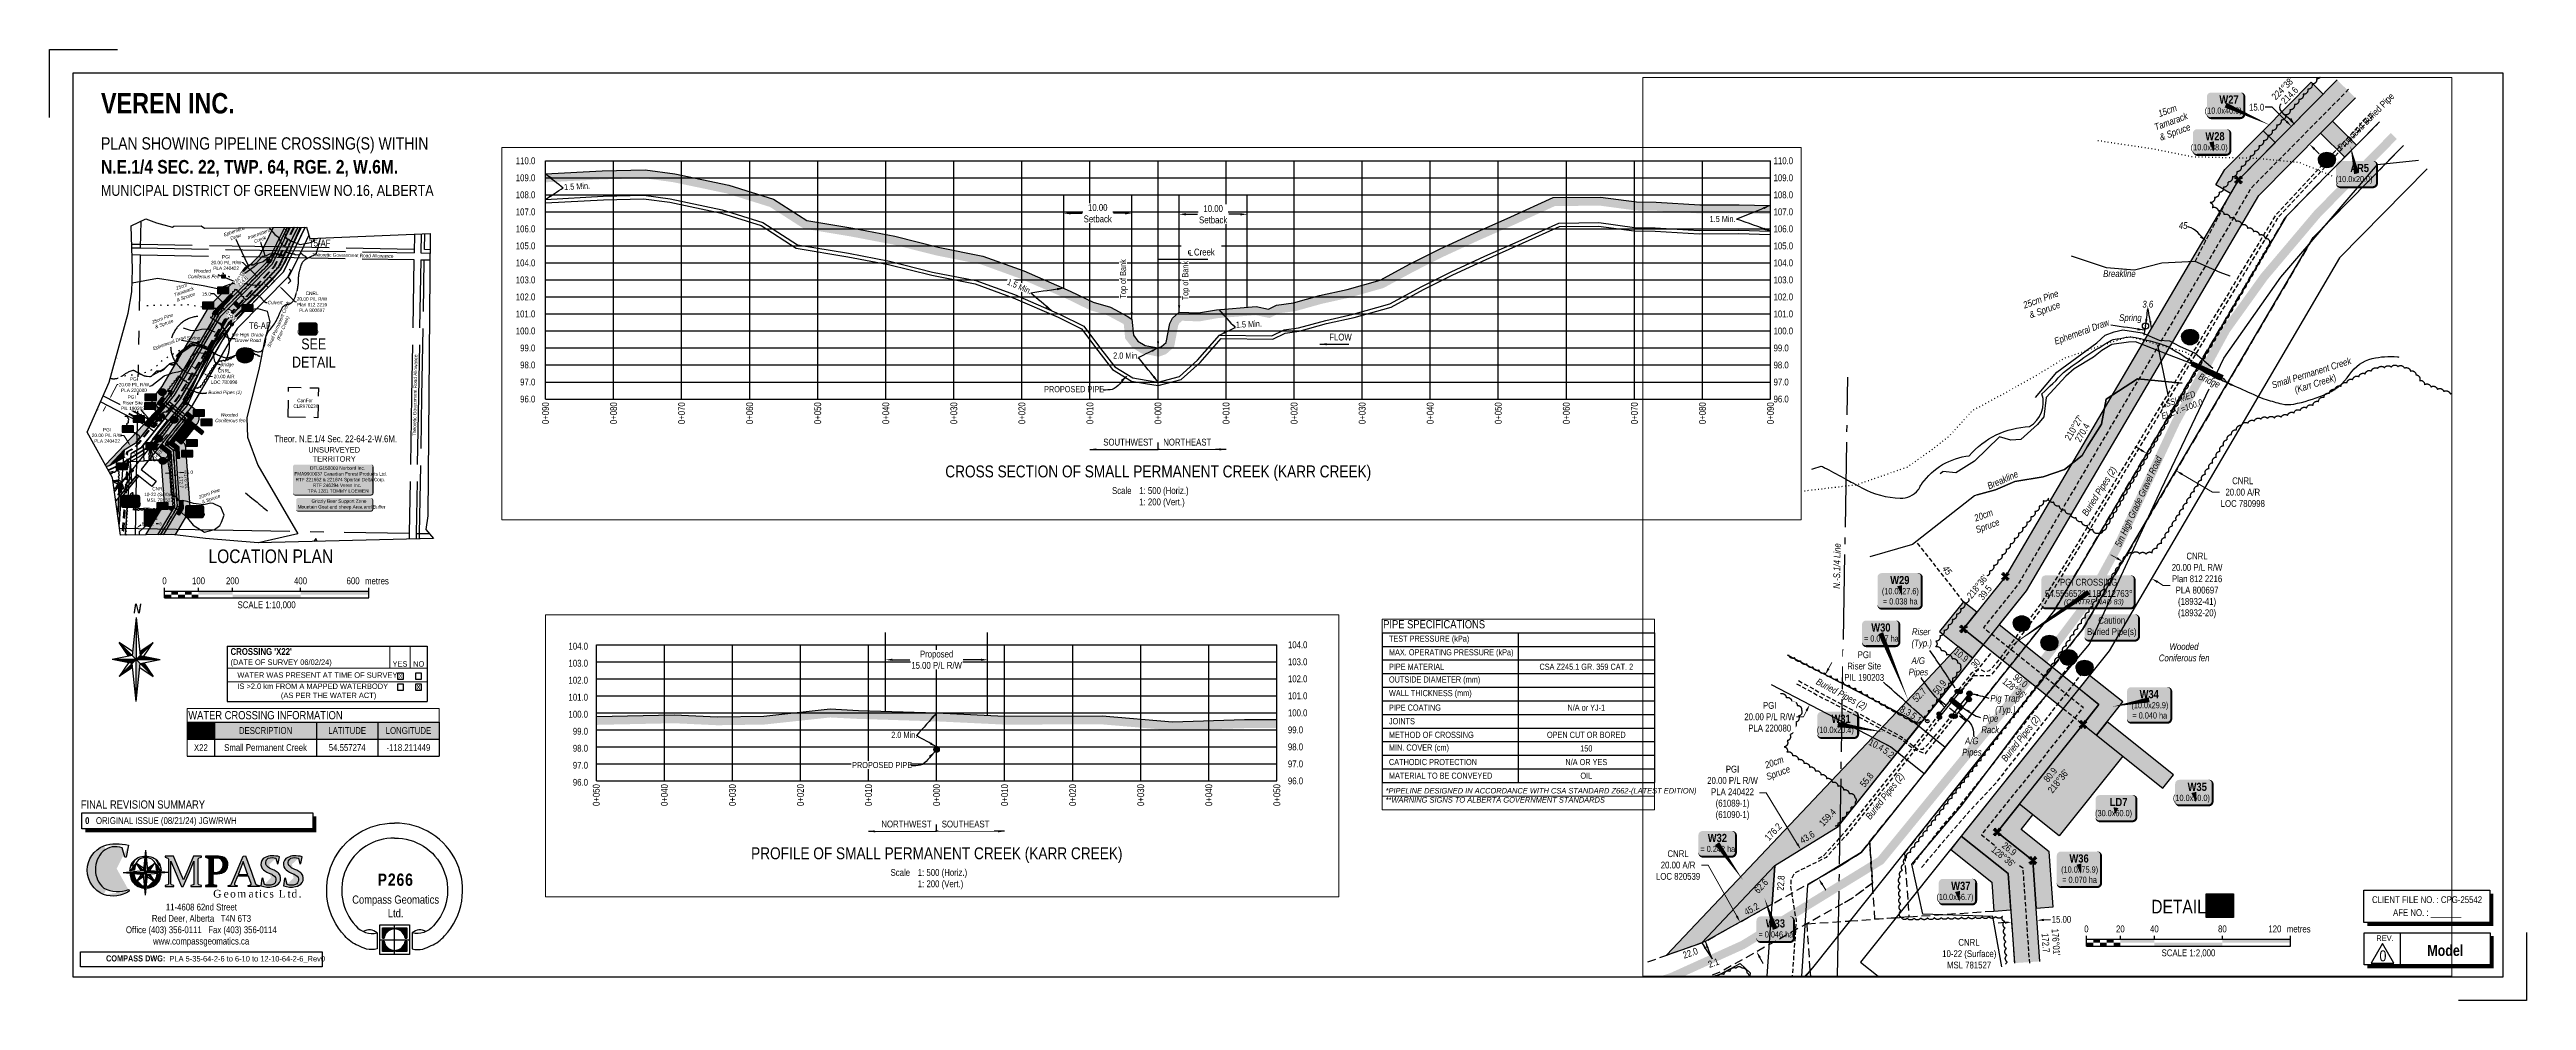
# Paper-space layout 'XING #10' of a CAD drawing. Extents: x -4864 to -1224, y -17 to 1380.
# The model-space entities are those that its viewports show. They can reach past a viewport. Long polylines and large blocks are cut down to what shows.
import ezdxf
from ezdxf.enums import TextEntityAlignment as Align

# ---------------------------------------------------------------- set-up
doc = ezdxf.new("R2010")
doc.units = 0
doc.header["$LTSCALE"] = 5
doc.header["$PDSIZE"] = 0.5
for name, pattern in [('0', [1, 1, 0]), ('DASHED', [19.05, 12.7, -6.35]), ('foc-ACCESSROAD', [3.75, 2.5, -1.25]), ('foc-QUARTERLINE', [33, 25, -3, 2, -3]), ('foc-TIELINE', [1.875, 1.25, -0.625]), ('foc-TOPO', [1, 0.2, -0.8]), ('foc-TOPO-ephemeral', [6.25, 3.125, -0.625, 0.625, -0.625, 0.625, -0.625]), ('foc-TRAV', [1.875, 1.25, -0.625]), ('foc-UNSURVEYED', [12.5, 10, -2.5]), ('UG_PIPE', [1.875, 1.25, -0.625])]:
    doc.linetypes.add(name, pattern=pattern)
doc.layers.get('Defpoints').update_dxf_attribs({"color": 9})
for name, color, linetype in [('10', 1, 'Continuous'), ('9', 3, 'Continuous'), ('AS-PIPE-AG', 44, 'Continuous'), ('AS-PIPE-UG', 44, 'UG_PIPE'), ('AS-PIPE-UG-T', 44, 'Continuous'), ('AS-ROADS', 254, 'Continuous'), ('AS-SYMBOL', 7, 'Continuous'), ('AS-UNDERLAY-H', 141, 'Continuous'), ('AS-WILDLIFE-BLOCK', 131, 'Continuous'), ('C-SYMBOL', 7, 'Continuous'), ('CG-LOGO', 7, 'Continuous'), ('CG-NORTH', 7, 'Continuous'), ('CG-NOTES', 7, 'Continuous'), ('DETAIL-T', 7, 'Continuous'), ('F-AR', 190, 'foc-ACCESSROAD'), ('F-RW', 190, 'Continuous'), ('F-WS', 190, 'foc-ACCESSROAD'), ('F-WS-S', 190, 'Continuous'), ('L-2', 7, 'Continuous'), ('L-BD', 7, 'Continuous'), ('L-DETAIL-T', 3, 'Continuous'), ('L-MON', 1, 'Continuous'), ('L-ROAD-T', 7, 'Continuous'), ('L-SECLBL', 7, 'Continuous'), ('L-SECQ', 8, 'foc-QUARTERLINE'), ('L-UNS-T', 3, 'Continuous'), ('L-USEC', 7, 'foc-UNSURVEYED'), ('P-BUFFER-H 100m', 191, 'Continuous'), ('P-BUFFER-H 30m', 51, 'Continuous'), ('P-CHAINAGE-CL', 201, 'foc-TIELINE'), ('P-CROSSINGS', 250, 'Continuous'), ('P-CROSSINGS-GRID', 8, 'Continuous'), ('P-CROSSINGS-GROUND', 48, 'foc-TOPO'), ('P-CROSSINGS-LINE', 3, 'Continuous'), ('P-ELEVATION', 7, 'Continuous'), ('P-PROPOSED', 10, 'Continuous'), ('P-PROPOSED-H', 21, 'Continuous'), ('P-TEMP-BLOCKS', 250, 'Continuous'), ('P-TEMP-H', 41, 'Continuous'), ('P-TEMP_LOG DECK', 46, 'Continuous'), ('P-TEMP_WORKSPACE', 46, 'Continuous'), ('P-TRAV', 4, 'foc-TRAV'), ('P-TXT', 4, 'Continuous'), ('P-WORKAREA', 113, 'Continuous'), ('P-WORKAREA-H', 111, 'Continuous'), ('S-T7', 7, 'Continuous'), ('T-BUSH', 110, '0'), ('T-BUSH-T', 110, 'Continuous'), ('T-CREEK', 160, 'Continuous'), ('T-DRAW', 143, 'foc-TOPO-ephemeral'), ('T-SLOPE', 48, 'Continuous'), ('T-TIE', 201, 'foc-TIELINE'), ('T-VEGETATION-CHANGE', 104, 'foc-TOPO'), ('T-WATER-T', 170, 'Continuous'), ('WETLAND', 143, 'Continuous'), ('WETLAND-T', 146, 'Continuous')]:
    doc.layers.add(name, color=color, linetype=linetype)
for name, color, linetype, lineweight in [('AS-GENERAL', 48, 'Continuous', 18), ('F-AR-T', 190, 'Continuous', 9), ('F-RW-T', 190, 'Continuous', 9), ('F-WS-T', 190, 'Continuous', 9), ('P-CHAINAGE-T', 201, 'Continuous', 18), ('T-TEXT', 48, 'Continuous', 18), ('T-TIE-T', 201, 'Continuous', 18)]:
    doc.layers.add(name, color=color, linetype=linetype, lineweight=lineweight)
doc.styles.add('0', font='ARIALN.TTF')
doc.styles.add('140', font='ARIALN.TTF', dxfattribs={"height": 15})
doc.styles.add('175L', font='ARIALN.TTF', dxfattribs={"height": 20})
doc.styles.add('80', font='ARIALN.TTF', dxfattribs={"height": 10})
doc.styles.add('80CG', font='ARIALN.TTF', dxfattribs={"height": 10})
doc.styles.add('80L', font='ARIALN.TTF', dxfattribs={"height": 10})
doc.styles.add('80LS', font='ARIALNI.TTF', dxfattribs={"height": 10})
doc.styles.add('BOLD', font='ARIALNB.TTF')
doc.styles.add('Crossing', font='ARIALN.TTF', dxfattribs={"height": 10})
doc.styles.add('foc-LtypeFont', font='ARIALN.TTF', dxfattribs={"height": 7.35})
doc.styles.add('SIMPLEX', font='ARIALN.TTF')
doc.styles.get("Standard").update_dxf_attribs({"font": 'ARIALN.TTF'})
doc.linetypes.add('foc-TOPO-flowdirection-NOLINE', pattern='A,0,[">",foc-LtypeFont,S=0.3,R=0,X=0,Y=-0.945],-20,[">",foc-LtypeFont,S=0.3,R=0,X=0,Y=-0.945],0', length=20)
doc.dimstyles.new('Compass 5 000', dxfattribs={"dimscale": 5, "dimtxt": 9, "dimasz": 2, "dimexe": 0.2, "dimexo": 0.0625, "dimgap": 0.5, "dimtad": 0, "dimtih": 1, "dimtoh": 1, "dimzin": 0, "dimdsep": 46, "dimtxsty": '80CG', "dimcen": 0.1, "dimse1": 1, "dimse2": 1, "dimclrd": 256, "dimclrt": 256, "dimaunit": 1, "dimadec": 4, "dimazin": 0, "dimtfac": 0.06, "dimtofl": 0, "dimtmove": 0, "dimatfit": 1, "dimfxl": 0.2, "dimtolj": 1, "dimtzin": 0, "dimlwd": -1, "dimarcsym": 0})
pattern_1 = [(45, (192.612, 2759.253), (0, 22.440395626), [15.86775592, -15.86775592]), (45, (188.404, 2763.461), (0, 22.440395626), [15.86775592, -15.86775592]), (45, (184.197, 2767.668), (0, 22.440395626), [15.86775592, -15.86775592]), (135, (184.197, 2770.473), (-22.440395626, 0), [15.86775592, -15.86775592]), (135, (188.404, 2774.681), (-22.440395626, 0), [15.86775592, -15.86775592]), (135, (192.612, 2778.889), (-22.440395626, 0), [15.86775592, -15.86775592])]

psp = doc.layouts.new('XING #10')

# ---------------------------------------------------------------- texts
at = {"insert": (-4788.3, 1315.6), "char_height": 9, "attachment_point": 1, "style": '80L'}
psp.add_mtext_dynamic_manual_height_columns('{\\fArial Narrow|b1|i0|c0|p34;\\H3.3333x;\\C14;VEREN INC.\\P}\\P{\\H2x;PLAN SHOWING PIPELINE CROSSING(S) WITHIN\\P\\H0.11111x; \\P\\fArial Narrow|b1|i0|c0|p34;\\H9.9999x;N.E.1/4 SEC. 22, TWP. 64, RGE. 2, W.6M.}\\P{\\H0.22222x; \\P\\H8.0001x;MUNICIPAL DISTRICT OF GREENVIEW NO.16, ALBERTA}', width=732.59, gutter_width=45, heights=[0], dxfattribs=at)
at = {"layer": 'AS-PIPE-UG-T', "insert": (-1503, 1237.4), "char_height": 10, "attachment_point": 1, "rotation": 45.3613, "style": '80L'}
psp.add_mtext_dynamic_manual_height_columns('Proposed Buried Pipe', width=111.048, gutter_width=50, heights=[0], dxfattribs=at)
at = {"layer": 'CG-NOTES', "attachment_point": 1, "style": '80'}
for s, insert, char_height, width in [('\\pi77.33221;11-4608 62nd Street\\P\\pi56.72512;Red Deer, Alberta   T4N 6T3\\P\\pi18.6726;Office (403) 356-0111   Fax (403) 356-0114\\P\\pi58.50547;www.compassgeomatics.ca', (-4770.3, 124.7), 10, 257.83), ('\\pi35.82152;{\\fArial Narrow|b1|i0|c0|p34;\\H1.125x;\\C14;COMPASS DWG:}  PLA 5-35-64-2-6 to 6-10 to 12-10-64-2-6_Rev0', (-4816.6, 48.8), 8, 350.451)]:
    psp.add_mtext(s, dxfattribs=dict(at, insert=insert, char_height=char_height, width=width))
at = {"layer": 'DETAIL-T', "color": 3, "insert": (-4707, 645.1), "char_height": 20, "width": 333.059, "attachment_point": 1, "style": '80CG'}
psp.add_mtext('\\pi76.63853;LOCATION PLAN', dxfattribs=at)
at = {"layer": 'L-DETAIL-T', "insert": (-4506.9, 955), "char_height": 16, "width": 60.707, "attachment_point": 1, "style": '80CG', "bg_fill": 3, "box_fill_scale": 1.5, "bg_fill_color": 256, "bg_fill_transparency": 0}
psp.add_mtext('\\pi12.92356;SEE \\P\\pi-0.69718;DETAIL', dxfattribs=at)

msp = doc.modelspace()

# ---------------------------------------------------------------- texts
at = {"style": '80L'}
msp.add_text('FLOW', height=9.9954, rotation=359.666704, dxfattribs=at).set_placement((412776.498, 6046758.345))
at = {"style": '80'}
for s, p in [('0+090', (411624.916, 6046667.514)), ('0+080', (411724.916, 6046667.514)), ('0+070', (411824.916, 6046667.514)), ('0+060', (411924.916, 6046667.514)), ('0+050', (412024.916, 6046667.514)), ('0+040', (412124.916, 6046667.514)), ('0+030', (412224.916, 6046667.514)), ('0+020', (412324.916, 6046667.514)), ('0+010', (412424.916, 6046667.514)), ('0+000', (412524.916, 6046667.514)), ('0+010', (412624.916, 6046667.514)), ('0+020', (412724.916, 6046667.514)), ('0+030', (412824.916, 6046667.514)), ('0+040', (412924.916, 6046667.514)), ('0+050', (413024.916, 6046667.514)), ('0+060', (413124.916, 6046667.514)), ('0+070', (413224.916, 6046667.514)), ('0+080', (413324.916, 6046667.514)), ('0+090', (413424.916, 6046667.514)), ('0+050', (412024.916, 6046101.105)), ('0+040', (412124.916, 6046101.105)), ('0+030', (412224.916, 6046101.105)), ('0+020', (412324.916, 6046101.105)), ('0+010', (412424.916, 6046101.105)), ('0+000', (412524.916, 6046101.105)), ('0+010', (412624.916, 6046101.105)), ('0+020', (412724.916, 6046101.105)), ('0+030', (412824.916, 6046101.105)), ('0+040', (412924.916, 6046101.105)), ('0+050', (413024.916, 6046101.105))]:
    msp.add_text(s, height=10, rotation=90, dxfattribs=at).set_placement(p, align=Align.MIDDLE_RIGHT)
at = {"char_height": 8.9959, "attachment_point": 1, "style": '80L'}
for s, insert in [('1.5 Min.', (413335.546, 6046941.225)), ('2.0 Min.', (412459.02, 6046740.519)), ('2.0 Min.', (412458.396, 6046177.945))]:
    msp.add_mtext_dynamic_manual_height_columns(s, width=45.29007, gutter_width=44.979, heights=[0], dxfattribs=dict(at, insert=insert))
at = {"insert": (412357.543, 6046691.217), "char_height": 8.99589, "width": 84.29299, "attachment_point": 1, "style": '80L'}
msp.add_mtext('PROPOSED PIPE', dxfattribs=at)
at = {"layer": 'AS-GENERAL', "char_height": 9.99544, "attachment_point": 1, "style": '80L'}
for s, width, gutter_width, insert in [('\\pi0.56829;{\\fArial Narrow|b0|i1|c0|p34;Culvert}', 36.80925, 49.978, (421852.761, 6046333.379)), ('\\pi2.24897;{\\fArial Narrow|b0|i1|c0|p34;Bridge}', 36.80925, 49.978, (421711.833, 6046151.346)), ('\\pi0.77952;{\\fArial Narrow|b0|i1|c0|p34;Riser\\P\\pi0.22384;(Typ.)}', 28.71581, 49.977, (429015.156, 6044623.295))]:
    msp.add_mtext_dynamic_manual_height_columns(s, width=width, gutter_width=gutter_width, heights=[0], dxfattribs=dict(at, insert=insert))
at = {"layer": 'AS-GENERAL', "insert": (429437.892, 6044999.714), "char_height": 9.99544, "attachment_point": 1, "rotation": 335.785831, "style": '80L'}
msp.add_mtext_dynamic_manual_height_columns('\\pi2.24897;{\\fArial Narrow|b0|i1|c0|p34;Bridge}', width=36.80925, gutter_width=49.978, heights=[0], dxfattribs=at)
at = {"layer": 'AS-PIPE-AG', "char_height": 9.99544, "attachment_point": 1, "style": '80L'}
for insert in [(429010.724, 6044580.796), (429089.41, 6044462.988)]:
    msp.add_mtext_dynamic_manual_height_columns('\\pi4.5602;{\\fArial Narrow|b0|i1|c0|p34;A/G \\P\\pi0.32611;Pipes}', width=28.71581, gutter_width=49.977, heights=[0], dxfattribs=dict(at, insert=insert))
at = {"layer": 'C-SYMBOL', "color": 3, "style": '175L'}
msp.add_text('Theor. N.E.1/4 Sec. 22-64-2-W.6M.', height=20, dxfattribs=at).set_placement((422053.28, 6045911.892), align=Align.BOTTOM_CENTER)
at = {"layer": 'Defpoints', "color": 3, "char_height": 19.9909, "width": 50.24347, "attachment_point": 5, "style": '80CG'}
for s, insert in [('T5-AF', (422006.197, 6046502.834)), ('T6-AF', (421830.172, 6046260.278))]:
    msp.add_mtext(s, dxfattribs=dict(at, insert=insert))
at = {"layer": 'DETAIL-T', "char_height": 10, "attachment_point": 1, "style": '80L'}
for insert in [(412457.347, 6046542.728), (412457.347, 6045976.319)]:
    msp.add_mtext_dynamic_manual_height_columns('Scale^I1: 500 (Horiz.)\\P^I1: 200 (Vert.)', width=217.1051, gutter_width=45, heights=[0], dxfattribs=dict(at, insert=insert))
at = {"layer": 'DETAIL-T', "color": 3, "insert": (429422.845, 6044214.466), "char_height": 19.9909, "width": 223.75587, "attachment_point": 5, "style": '80CG'}
msp.add_mtext("DETAIL 'E'", dxfattribs=at)
at = {"layer": 'F-WS-T', "char_height": 9.99539, "attachment_point": 1, "style": '80L'}
for s, insert in [('\\pi20.58621;CanFor\\P\\pi9.47264;CLR970236', (421919.432, 6046045.539)), ('\\pi24.38732;CNRL\\P\\pi0.66361;10-22 (Surface)\\P\\pi7.71015;MSL 781527', (421489.781, 6045786.095)), ('\\pi24.38732;CNRL\\P\\pi0.66361;10-22 (Surface)\\P\\pi7.71015;MSL 781527', (429059.725, 6044166.978))]:
    msp.add_mtext_dynamic_manual_height_columns(s, width=78.95854, gutter_width=49.977, heights=[0], dxfattribs=dict(at, insert=insert))
at = {"layer": 'L-BD', "color": 5, "style": '80L'}
for s, rotation, p in [('172.7', 273.9816, (421599.201, 6045800.392)), ("176°01'", 273.9816, (421614.158, 6045801.433)), ("210°27'", 59.5438, (429253.864, 6044917.976)), ('270.4', 59.5438, (429266.142, 6044910.756)), ('39.5', 51.3899, (429123.332, 6044675.812)), ("128°36'", 321.3899, (429166.433, 6044535.147)), ('90.0', 321.3899, (429175.321, 6044546.277)), ("128°36'", 321.3899, (429150.111, 6044288.071)), ('26.9', 321.3899, (429158.999, 6044299.201)), ('172.7', 273.9816, (429212.554, 6044161.224)), ("176°01'", 273.9816, (429227.511, 6044162.265))]:
    msp.add_text(s, height=9.9954, rotation=rotation, dxfattribs=at).set_placement(p, align=Align.MIDDLE)
at = {"layer": 'L-DETAIL-T', "char_height": 17.5, "width": 624.82064, "attachment_point": 2, "rotation": 0, "style": '140'}
for s, insert in [('CROSS SECTION OF SMALL PERMANENT CREEK (KARR CREEK)', (412525.283, 6046574.602)), ('PROFILE OF SMALL PERMANENT CREEK (KARR CREEK)', (412525.283, 6046008.193))]:
    msp.add_mtext(s, dxfattribs=dict(at, insert=insert))
at = {"layer": 'L-ROAD-T', "style": '80L'}
for rotation, p in [(358.978911, (422103.349, 6046466.994)), (89.022928, (422286.207, 6046056.041))]:
    msp.add_text('Theoretic Government Road Allowance', height=9.99539, rotation=rotation, dxfattribs=at).set_placement(p, align=Align.MIDDLE_CENTER)
at = {"layer": 'L-SECQ', "insert": (428900.09, 6044681.595), "char_height": 9.99544, "attachment_point": 1, "rotation": 89.013434, "style": '80L'}
msp.add_mtext_dynamic_manual_height_columns('{\\fArial Narrow|b0|i1|c0|p34;N.-S.1/4 Line}', width=66.64529, gutter_width=49.977, heights=[0], dxfattribs=at)
at = {"layer": 'L-UNS-T', "color": 3, "insert": (422048.776, 6045882.101), "char_height": 15.99262, "attachment_point": 5, "style": '80L'}
msp.add_mtext_dynamic_manual_height_columns('UNSURVEYED TERRITORY', width=126.35547, gutter_width=47.478, heights=[0], dxfattribs=at)
at = {"layer": 'P-CHAINAGE-T', "style": '80L'}
msp.add_text('3+500', height=9.9954, rotation=51.389852, dxfattribs=at).set_placement((421531.774, 6045883.191), align=Align.MIDDLE_CENTER)
at = {"layer": 'P-TEMP_WORKSPACE', "style": '80L'}
for s, rotation, p in [('10.9', 321.3899, (429088.383, 6044583.551)), ('52.7', 46.597, (429026.897, 6044525.369)), ('50.9', 51.3899, (429056.452, 6044536.765)), ('8.3', 332.4885, (429006.733, 6044501.915)), ('5.1', 321.3899, (429022.06, 6044491.773)), ('10.4', 332.4885, (428963.597, 6044451.864)), ('5.2', 321.3899, (428981.658, 6044440.402)), ('159.4', 46.597, (428891.822, 6044345.446)), ('176.2', 46.597, (428812, 6044324.322)), ('43.6', 31.4203, (428862.034, 6044316.439)), ('62.6', 46.597, (428794.252, 6044244.497)), ('22.8', 86.0731, (428823.274, 6044249.038)), ('45.2', 29.1742, (428780.152, 6044211.043)), ('22.0', 19.5566, (428690.231, 6044146.275)), ('2.1', 19.5566, (428724.326, 6044131.81))]:
    msp.add_text(s, height=9.9954, rotation=rotation, dxfattribs=at).set_placement(p, align=Align.MIDDLE)
at = {"layer": 'S-T7', "style": '80'}
for s, p in [('110.0', (411609.947, 6047022.21)), ('109.0', (411609.947, 6046997.21)), ('108.0', (411609.947, 6046972.21)), ('107.0', (411609.947, 6046947.21)), ('106.0', (411609.947, 6046922.21)), ('105.0', (411609.947, 6046897.21)), ('104.0', (411609.947, 6046872.21)), ('103.0', (411609.947, 6046847.21)), ('102.0', (411609.947, 6046822.21)), ('101.0', (411609.947, 6046797.21)), ('100.0', (411609.947, 6046772.21)), ('99.0', (411609.947, 6046747.21)), ('98.0', (411609.947, 6046722.21)), ('97.0', (411609.947, 6046697.21)), ('96.0', (411609.947, 6046672.21)), ('104.0', (412012.793, 6046303.759)), ('103.0', (412012.793, 6046278.759)), ('102.0', (412012.793, 6046253.759)), ('101.0', (412012.793, 6046228.759)), ('100.0', (412012.793, 6046203.759)), ('99.0', (412012.793, 6046178.759)), ('98.0', (412012.793, 6046153.759)), ('97.0', (412012.793, 6046128.759)), ('96.0', (412012.793, 6046103.759))]:
    msp.add_text(s, height=10, dxfattribs=at).set_placement(p, align=Align.MIDDLE_RIGHT)
for s, p in [('110.0', (413429.465, 6047022.21)), ('109.0', (413429.465, 6046997.21)), ('108.0', (413429.465, 6046972.21)), ('107.0', (413429.465, 6046947.21)), ('106.0', (413429.465, 6046922.21)), ('105.0', (413429.465, 6046897.21)), ('104.0', (413429.465, 6046872.21)), ('103.0', (413429.465, 6046847.21)), ('102.0', (413429.465, 6046822.21)), ('101.0', (413429.465, 6046797.21)), ('99.0', (413429.465, 6046747.21)), ('100.0', (413429.465, 6046772.21)), ('98.0', (413429.465, 6046722.21)), ('97.0', (413429.465, 6046697.21)), ('96.0', (413429.465, 6046672.21)), ('104.0', (413041.237, 6046305.801)), ('103.0', (413041.237, 6046280.801)), ('102.0', (413041.237, 6046255.801)), ('101.0', (413041.237, 6046230.801)), ('100.0', (413041.237, 6046205.801)), ('99.0', (413041.237, 6046180.801)), ('98.0', (413041.237, 6046155.801)), ('97.0', (413041.237, 6046130.801)), ('96.0', (413041.237, 6046105.801))]:
    msp.add_text(s, height=10, dxfattribs=at).set_placement(p, align=Align.MIDDLE_LEFT)
at = {"layer": 'T-BUSH-T', "char_height": 9.99082, "attachment_point": 1, "rotation": 20, "style": '80L'}
for s, width, insert in [('\\pi21.13138;{\\fArial Narrow|b0|i1|c0|p34;15cm \\P\\pi9.15058;Tamarack \\P\\pi11.23597;& Spruce}', 68.36429, (421562.614, 6046367.531)), ('\\pi7.62401;{\\fArial Narrow|b0|i1|c0|p34;25cm Pine \\P\\pi11.23597;& Spruce}', 68.36429, (421504.787, 6046272.868)), ('\\pi4.47651;{\\fArial Narrow|b0|i1|c0|p34;20cm \\P\\pi0.45565;Spruce}', 36.0768, (421307.439, 6046023.452)), ('\\pi7.62401;{\\fArial Narrow|b0|i1|c0|p34;20cm Pine \\P\\pi11.23597;& Spruce}', 68.36429, (421642.448, 6045758.408)), ('\\pi21.13138;{\\fArial Narrow|b0|i1|c0|p34;15cm \\P\\pi9.15058;Tamarack \\P\\pi11.23597;& Spruce}', 68.36429, (429356.658, 6045376.521)), ('\\pi7.62401;{\\fArial Narrow|b0|i1|c0|p34;25cm Pine \\P\\pi11.23597;& Spruce}', 68.36429, (429170.948, 6045099.781)), ('\\pi4.47651;{\\fArial Narrow|b0|i1|c0|p34;20cm \\P\\pi0.45565;Spruce}', 36.0768, (429102.123, 6044787.91))]:
    msp.add_mtext_dynamic_manual_height_columns(s, width=width, gutter_width=49.978, heights=[0], dxfattribs=dict(at, insert=insert))
at = {"layer": 'T-CREEK', "char_height": 9.99544, "attachment_point": 1, "style": '80L'}
for insert in [(421615.526, 6046229.229), (429320.405, 6045084.705)]:
    msp.add_mtext_dynamic_manual_height_columns('{\\fArial Narrow|b0|i1|c0|p34;Spring}', width=24.1955, gutter_width=49.977, heights=[0], dxfattribs=dict(at, insert=insert))
at = {"layer": 'T-TEXT', "char_height": 9.9954, "attachment_point": 2, "style": '80L'}
for s, insert, width in [('{\\fArial Narrow|b0|i1|c0|p34;5m High Grade Gravel Road}', (421794.822, 6046238.742), 77.4586), ('{\\fArial Narrow|b0|i1|c0|p34;Breakline}', (429320.781, 6045149.456), 18.489)]:
    msp.add_mtext(s, dxfattribs=dict(at, insert=insert, width=width))
at = {"layer": 'T-TEXT', "insert": (429147.205, 6044846.006), "char_height": 9.9954, "width": 18.489, "attachment_point": 2, "rotation": 23.69835, "style": '80L'}
msp.add_mtext('{\\fArial Narrow|b0|i1|c0|p34;Breakline}', dxfattribs=at)
at = {"layer": 'T-TIE-T', "style": '80LS'}
msp.add_text('45', height=9.9954, dxfattribs=at).set_placement((429414.396, 6045214.936), align=Align.MIDDLE)
for s, rotation, p in [('45', 308.0286, (429067.673, 6044708.533)), ('30', 51.3899, (429109.376, 6044571.54))]:
    msp.add_text(s, height=9.9954, rotation=rotation, dxfattribs=at).set_placement(p, align=Align.MIDDLE)
at = {"layer": 'T-TIE-T', "insert": (429354.533, 6045104.487), "char_height": 9.99544, "attachment_point": 1, "style": '80L'}
msp.add_mtext_dynamic_manual_height_columns('{\\fArial Narrow|b0|i1|c0|p34;3.6}', width=14.28662, gutter_width=49.977, heights=[0], dxfattribs=at)
at = {"layer": 'T-WATER-T', "attachment_point": 1, "style": '80L'}
for s, width, gutter_width, insert, char_height, rotation in [('\\pi0.32611;{\\fArial Narrow|b0|i1|c0|p34;Ephemeral Draw}', 85.98844, 49.977, (421514.747, 6046197.342), 9.99544, 20), ('\\pi0.32611;{\\fArial Narrow|b0|i1|c0|p34;Ephemeral Draw}', 85.98844, 49.977, (429223.43, 6045049.164), 9.99544, 20), ('\\pi1.04344;{\\fArial Narrow|b0|i1|c0|p34;Small Permanent Creek\\P\\pi31.04327;(Karr Creek)}', 123.42937, 49.978, (429542.489, 6044984.787), 9.9954, 17.443644)]:
    msp.add_mtext_dynamic_manual_height_columns(s, width=width, gutter_width=gutter_width, heights=[0], dxfattribs=dict(at, insert=insert, char_height=char_height, rotation=rotation))
at = {"layer": 'WETLAND-T', "char_height": 9.99544, "attachment_point": 1, "style": '80L'}
for s, insert in [('\\pi23.82845;{\\fArial Narrow|b0|i1|c0|p34;Wooded \\P\\pi6.23075;Coniferous Fen}', (421709.399, 6046596.345)), ('\\pi23.82845;{\\fArial Narrow|b0|i1|c0|p34;Wooded \\P\\pi6.23075;Coniferous Fen}', (421611.717, 6046426.451)), ('\\pi23.82845;{\\fArial Narrow|b0|i1|c0|p34;Wooded \\P\\pi8.13643;Coniferous fen}', (421690.951, 6046003.415)), ('\\pi23.82845;{\\fArial Narrow|b0|i1|c0|p34;Wooded \\P\\pi8.13643;Coniferous fen}', (429370.594, 6044601.468))]:
    msp.add_mtext_dynamic_manual_height_columns(s, width=89.43182, gutter_width=49.977, heights=[0], dxfattribs=dict(at, insert=insert))

# ---------------------------------------------------------------- blocks, each defined once
blk = doc.blocks.new('cg-north')
at = {"linetype": 'Continuous'}
for points in [[(-0.3, 62), (-6.2, 6), (-0.3, 0.1)], [(-0.3, 0.1), (-35.5, 0.1), (-6.2, -5.8)], [(-25.2, 25), (-11.6, 4.9), (-6.2, 6)], [(5.6, 6), (-0.3, 0.1), (34.9, 0.1)], [(5.6, -5.8), (-0.3, 0.1), (-0.3, -61.7)], [(24.6, 25), (5, 11.8), (5.6, 6)], [(-5.6, -11.5), (-6.2, -5.8), (-25.2, -24.8)], [(11, -4.7), (5.6, -5.8), (24.6, -24.8)]]:
    blk.add_hatch(color=14, dxfattribs=at).paths.add_polyline_path(points)
at = {"color": 14, "linetype": 'Continuous'}
for p, q in [((-0.3, 62), (-6.2, 6)), ((-0.3, 62), (-0.3, 0.1)), ((-0.3, 62), (5.6, 6)), ((-6.2, 6), (-35.5, 0.1)), ((-0.3, 0.1), (-35.5, 0.1)), ((-6.2, -5.8), (-35.5, 0.1)), ((-0.3, 0.1), (-25.2, 25)), ((-11.6, 4.9), (-25.2, 25)), ((-5.6, 11.8), (-25.2, 25)), ((-0.3, 0.1), (-25.2, -24.8)), ((-0.3, 0.1), (24.6, 25)), ((-0.3, 0.1), (24.6, -24.8)), ((-0.3, -61.7), (-0.3, 0.1)), ((-0.3, 0.1), (34.9, 0.1)), ((5, 11.8), (24.6, 25)), ((5.6, 6), (34.9, 0.1)), ((5.6, -5.8), (34.9, 0.1)), ((11, 4.9), (24.6, 25)), ((-11.6, -4.7), (-25.2, -24.8)), ((-5.6, -11.5), (-25.2, -24.8)), ((-0.3, -61.7), (-6.2, -5.8)), ((-0.3, -61.7), (5.6, -5.8)), ((5, -11.5), (24.6, -24.8)), ((10.9, -4.5), (11, -4.7)), ((11, -4.7), (24.6, -24.8))]:
    blk.add_line(p, q, dxfattribs=at)
at = {"color": 14, "linetype": 'Continuous', "insert": (-10.2, 82), "char_height": 14, "width": 22.782, "attachment_point": 1, "style": '80CG'}
blk.add_mtext('\\pi5.63716;{\\fArial Narrow|b1|i1|c0|p34;N}', dxfattribs=at)
blk = doc.blocks.new('STAMP')
at = {"linetype": 'Continuous'}
h = blk.add_hatch(color=256, dxfattribs=at)
h.dxf.hatch_style = 1
h.paths.add_polyline_path([(-3.5, -57.3), (-3.5, -55.2), (-19.4, -55.2), (-19.4, -70.8), (-17, -70.8, -0.341095)])
h.paths.add_polyline_path([(14.1, -70.8), (16.5, -70.8), (16.5, -55.2), (0.5, -55.2), (0.5, -57.3, -0.341095)])
h.paths.add_polyline_path([(0.5, -88.4), (0.5, -90.4), (16.5, -90.4), (16.5, -74.8), (14.1, -74.8, -0.341095)])
h.paths.add_polyline_path([(-17, -74.8), (-19.4, -74.8), (-19.4, -90.4), (-3.5, -90.4), (-3.5, -88.4, -0.341095)])
for p, q in [((-19.4, -70.8), (-17, -70.8)), ((-3.5, -57.3), (-3.5, -55.2)), ((-1.5, -94.4), (-1.5, -51.2)), ((0.5, -57.3), (0.5, -55.2)), ((14.1, -70.8), (16.5, -70.8)), ((-23.4, -72.8), (20.5, -72.8)), ((-19.4, -74.8), (-17, -74.8)), ((-3.5, -90.4), (-3.5, -88.4)), ((0.5, -90.4), (0.5, -88.4)), ((14.1, -74.8), (16.5, -74.8))]:
    blk.add_line(p, q, dxfattribs=at)
at = {"linetype": 'Continuous', "flags": 128}
for points in [[(-1.5, 76.4, 0.665153), (-58.4, -52.5, 0.284669), (-27.2, -62.8), (-27.2, -86.2, -0.121434), (-43, -86.6, -0.034119), (-55.1, -81.5, -0.115846), (-74.8, -67.2, -0.661414), (-1.5, 98.4, 0.661414)], [(-1.5, 76.4, -0.665153), (55.5, -52.5, -0.284669), (24.2, -62.8), (24.2, -86.2, 0.121434), (40.1, -86.6, 0.034119), (52.2, -81.5, 0.115846), (71.9, -67.2, 0.661414), (-1.5, 98.4, -0.661414)]]:
    blk.add_lwpolyline(points, format="xyb", dxfattribs=at)
at = {"linetype": 'Continuous'}
blk.add_lwpolyline([(20.5, -94.4), (-23.4, -94.4), (-23.4, -51.2), (20.5, -51.2)], close=True, dxfattribs=at)
for points in [[(-19.4, -70.8), (-19.4, -55.2), (-3.5, -55.2)], [(0.5, -55.2), (16.5, -55.2), (16.5, -70.8)], [(-3.5, -90.4), (-19.4, -90.4), (-19.4, -74.8)], [(16.5, -74.8), (16.5, -90.4), (0.5, -90.4)]]:
    blk.add_lwpolyline(points, dxfattribs=at)
for centre, radius, start, end in [((-38.8, -76.5), 18, 49.7767, 119.1818), ((-1.5, -72.8), 15.7, 97.3315, 172.6685), ((-1.5, -72.8), 15.7, 7.3315, 82.6685), ((35.9, -76.5), 18, 60.8182, 130.2233), ((-1.5, -72.8), 15.7, 187.3315, 262.6685), ((-1.5, -72.8), 15.7, 277.3315, 352.6685)]:
    blk.add_arc(centre, radius, start, end, dxfattribs=at)
at = {"linetype": 'Continuous', "attachment_point": 5, "style": '80CG'}
for s, width, insert, char_height in [('{\\fArial Narrow|b1|i0|c0|p34;\\T1.1;P266}', 51.54, (0, 15.2), 18), ('Compass Geomatics\\PLtd.', 127.184, (0, -24), 12)]:
    blk.add_mtext_dynamic_manual_height_columns(s, width=width, gutter_width=45, heights=[0], dxfattribs=dict(at, insert=insert, char_height=char_height))
blk = doc.blocks.new('c_logo')
h = blk.add_hatch(color=256)
edge = h.paths.add_edge_path()
edge.add_arc((-141.8, -18.9), 63, 74.1661, 107.5113, ccw=False)
edge.add_line((-124.6, 41.7), (-127.8, 24.4))
edge.add_line((-127.8, 24.4), (-129.9, 24.3))
edge.add_line((-129.9, 24.3), (-133.7, 38))
edge.add_arc((-143.5, 10.5), 29.1, 70.3832, 129.1598)
edge.add_arc((-136.2, 6.6), 36.9, 134.0613, 228.3206)
edge.add_arc((-139.8, 16.8), 43.2, 241.0325, 291.7344)
edge.add_line((-123.8, -23.3), (-123.3, -25.7))
edge.add_arc((-147.3, 10.4), 43.4, 251.5179, 303.5841, ccw=False)
edge.add_arc((-146.1, 5.2), 38.8, 112.1026, 247.4698, ccw=False)
at = {"linetype": 'Continuous'}
for points in [[(-99.4, 1.7), (-132.4, 1.7), (-102.5, -1.4)], [(-112.7, 15), (-105.6, 4.5), (-102.5, 4.9)], [(-99.4, 34.7), (-102.5, 4.9), (-99.4, 1.7)], [(-96.3, 4.9), (-99.4, 1.7), (-66.4, 1.7)], [(-96.3, -1.4), (-99.4, 1.7), (-99.4, -31.3)], [(-86.1, 15), (-96.6, 7.9), (-96.3, 4.9)], [(-102.2, -4.5), (-102.5, -1.4), (-112.7, -11.6)], [(-93.2, -1.1), (-96.3, -1.4), (-86.1, -11.6)]]:
    blk.add_hatch(color=14, dxfattribs=at).paths.add_polyline_path(points)
h = blk.add_hatch(color=256)
edge = h.paths.add_edge_path()
edge.add_arc((-89, 1.8), 33.4, 166.6682, 175.6601, ccw=False)
edge.add_arc((-102.3, 5.6), 19.6, 121.6531, 168.6953, ccw=False)
edge.add_arc((-99.6, 0.9), 25, 95.0736, 121.1383, ccw=False)
edge.add_line((-101.8, 25.8), (-102.1, 23.3))
edge.add_arc((-99.9, 6.4), 17.1, 97.444, 127.0912)
edge.add_arc((-98.7, 8.4), 16.4, 134.7148, 171.0442)
edge.add_arc((-73.8, 3.2), 41.8, 169.3159, 177.5034)
edge.add_line((-115.5, 5), (-122.3, 4.3))
h = blk.add_hatch(color=256)
edge = h.paths.add_edge_path()
edge.add_arc((-99.1, 0.9), 25, 58.8617, 85.0803, ccw=False)
edge.add_arc((-96.4, 5.6), 19.6, 11.3047, 58.3469, ccw=False)
edge.add_arc((-109.7, 1.8), 33.4, 4.3278, 13.3318, ccw=False)
edge.add_line((-76.4, 4.3), (-83.2, 5))
edge.add_arc((-124.9, 3.2), 41.8, 2.487, 10.6841)
edge.add_arc((-100.1, 8.4), 16.4, 8.9558, 45.2852)
edge.add_arc((-98.8, 6.4), 17.1, 52.9088, 82.7833)
edge.add_line((-96.7, 23.3), (-97, 25.8))
h = blk.add_hatch(color=256)
edge = h.paths.add_edge_path()
edge.add_line((-48.6, 2.5), (-58.3, 25.6))
edge.add_line((-58.3, 25.6), (-70.6, 25.6))
edge.add_line((-70.6, 25.6), (-70.6, 24.2))
edge.add_line((-70.6, 24.2), (-66.8, 23))
edge.add_arc((-67.2, 21.6), 1.5, 0, 72.6157, ccw=False)
edge.add_line((-65.7, 21.6), (-65.7, 2.5))
edge.add_line((-65.7, 2.5), (-65.7, -14.9))
edge.add_arc((-67.2, -14.9), 1.5, -73.424, 0, ccw=False)
edge.add_line((-66.8, -16.3), (-70.5, -17.4))
edge.add_line((-70.5, -17.4), (-70.5, -18.9))
edge.add_line((-70.5, -18.9), (-57.6, -18.9))
edge.add_line((-57.6, -18.9), (-57.6, -17.5))
edge.add_line((-57.6, -17.5), (-61.1, -16.4))
edge.add_arc((-60.6, -15), 1.5, 180, 252.4646, ccw=False)
edge.add_line((-62.1, -15), (-62.1, 2.5))
edge.add_line((-62.1, 2.5), (-62.1, 18.4))
edge.add_line((-62.1, 18.4), (-46.4, -18.9))
edge.add_line((-46.4, -18.9), (-44.1, -18.9))
edge.add_line((-44.1, -18.9), (-35, 2.5))
edge.add_line((-35, 2.5), (-28.3, 18.3))
edge.add_line((-28.3, 18.3), (-28.3, 2.5))
edge.add_line((-28.3, 2.5), (-28.3, -15))
edge.add_arc((-29.8, -15), 1.5, -73.424, 0, ccw=False)
edge.add_line((-29.4, -16.4), (-32.7, -17.4))
edge.add_line((-32.7, -17.4), (-32.7, -18.9))
edge.add_line((-32.7, -18.9), (-17.3, -18.9))
edge.add_line((-17.3, -18.9), (-17.3, -17.5))
edge.add_line((-17.3, -17.5), (-21, -16.3))
edge.add_arc((-20.5, -14.9), 1.5, 180, 252.4646, ccw=False)
edge.add_line((-22, -14.9), (-22, 2.5))
edge.add_line((-22, 2.5), (-22, 21.7))
edge.add_arc((-20.5, 21.7), 1.5, 107.3843, 180, ccw=False)
edge.add_line((-21, 23.1), (-17.4, 24.2))
edge.add_line((-17.4, 24.2), (-17.4, 25.6))
edge.add_line((-17.4, 25.6), (-29.1, 25.6))
edge.add_line((-29.1, 25.6), (-38.8, 2.5))
edge.add_line((-38.8, 2.5), (-43.7, -9.1))
edge.add_line((-43.7, -9.1), (-48.6, 2.5))
h = blk.add_hatch(color=256)
h.paths.add_polyline_path([(7.6, 25.6), (-11.1, 25.6), (-11.1, 24.2), (-7.3, 23, -0.326805), (-6.3, 21.6), (-6.3, -14.9, -0.331803), (-7.4, -16.3), (-11.1, -17.4), (-11.1, -18.9), (5.3, -18.9), (5.3, -17.5), (1, -16.2, -0.327162), (0, -14.7), (0, 0, 0.135693), (12.6, 1, 0.518306), (18.8, 21.8, 0.201798)])
h.paths.add_polyline_path([(0, 22.9, -0.05909), (7.3, 22.8, -0.236459), (13.3, 18.7, -0.297964), (11.9, 5.1, -0.269959), (0.5, 2.5, -0.011455), (0, 2.6)], flags=16)
h = blk.add_hatch(color=256)
h.paths.add_polyline_path([(47.4, 26.1), (44.1, 25.8), (34.4, 2.5), (27.1, -15, -0.225541), (25.7, -16.2), (21.8, -17.4), (21.8, -18.9), (34.7, -18.9), (35.3, -18.9), (35.3, -17.5), (32.4, -16.6, -0.43446), (31.4, -14.6), (35.8, -3.6), (51.8, -3.6), (55.7, -14.5, -0.430441), (54.7, -16.5), (51.5, -17.4), (51.5, -18.9), (67.8, -18.9), (67.8, -17.5), (63.9, -16.3, -0.232291), (62.4, -14.9), (56.1, 2.5)])
h.paths.add_polyline_path([(44.1, 17.7), (49.6, 2.5), (50.9, -1.1), (36.8, -1.1), (38.2, 2.5)], flags=16)
h = blk.add_hatch(color=256)
edge = h.paths.add_edge_path()
edge.add_arc((103.3, 50.8), 54.1, 243.1997, 248.1345)
edge.add_arc((69.9, -30.2), 33.5, 55.7647, 66.7239, ccw=False)
edge.add_arc((84.5, -9), 7.7, -65.6478, 57.1428, ccw=False)
edge.add_arc((81.8, 0.7), 17.7, 248.3428, 289.4425, ccw=False)
edge.add_line((75.3, -15.8), (73.1, -6.7))
edge.add_line((73.1, -6.7), (71.7, -6.9))
edge.add_line((71.7, -6.9), (70.1, -17.8))
edge.add_arc((81.2, 14.2), 33.9, 250.8905, 281.4155)
edge.add_arc((84.6, -3.1), 16.2, 281.7683, 321.9948)
edge.add_arc((87.3, -7), 11.8, 328.8789, 398.35)
edge.add_arc((79.7, -17.6), 24.7, 46.7096, 54.4302)
edge.add_arc((79.7, -17.6), 24.7, 54.4302, 70.3091)
edge.add_arc((139.4, 119.6), 125, 243.6166, 245.7228, ccw=False)
edge.add_arc((89.5, 20.6), 14.2, 223.2297, 246.3738, ccw=False)
edge.add_arc((84.7, 16.1), 7.62, 121.2723, 223.353, ccw=False)
edge.add_arc((86.6, 7.5), 16.2, 69.6826, 111.1397, ccw=False)
edge.add_line((92.2, 22.7), (94.3, 14.7))
edge.add_line((94.3, 14.7), (95.6, 14.9))
edge.add_line((95.6, 14.9), (97.6, 24.9))
edge.add_arc((87.2, -14.4), 40.7, 75.2956, 91.6843)
edge.add_arc((86, 5.6), 20.7, 89.7518, 117.221)
edge.add_arc((80.5, 14.4), 10.4, 112.8657, 186.9967)
edge.add_arc((81.9, 14.2), 11.8, 185.0082, 240.0685)
edge.add_arc((103.3, 50.8), 54.1, 239.829, 243.1997)
h = blk.add_hatch(color=256)
edge = h.paths.add_edge_path()
edge.add_arc((136.5, 50.8), 54.1, 243.1997, 248.1345)
edge.add_arc((103.1, -30.2), 33.5, 55.7647, 66.7239, ccw=False)
edge.add_arc((117.7, -9), 7.7, -65.6478, 57.1428, ccw=False)
edge.add_arc((115, 0.7), 17.7, 248.3428, 289.4425, ccw=False)
edge.add_line((108.5, -15.8), (106.3, -6.7))
edge.add_line((106.3, -6.7), (104.8, -6.9))
edge.add_line((104.8, -6.9), (103.3, -17.8))
edge.add_arc((114.4, 14.2), 33.9, 250.8905, 281.4155)
edge.add_arc((117.8, -3.1), 16.2, 281.7683, 321.9948)
edge.add_arc((120.5, -7), 11.8, 328.8789, 398.35)
edge.add_arc((112.8, -17.6), 24.7, 46.7096, 54.4302)
edge.add_arc((112.8, -17.6), 24.7, 54.4302, 70.3091)
edge.add_arc((172.5, 119.6), 125, 243.6166, 245.7228, ccw=False)
edge.add_arc((122.7, 20.6), 14.2, 223.2297, 246.3738, ccw=False)
edge.add_arc((117.9, 16.1), 7.62, 121.2723, 223.353, ccw=False)
edge.add_arc((119.8, 7.5), 16.2, 69.6826, 111.1397, ccw=False)
edge.add_line((125.4, 22.7), (127.5, 14.7))
edge.add_line((127.5, 14.7), (128.8, 14.9))
edge.add_line((128.8, 14.9), (130.8, 24.9))
edge.add_arc((120.4, -14.4), 40.7, 75.2956, 91.6843)
edge.add_arc((119.2, 5.6), 20.7, 89.7518, 117.221)
edge.add_arc((113.7, 14.4), 10.4, 112.8657, 186.9967)
edge.add_arc((115.1, 14.2), 11.8, 185.0082, 240.0685)
edge.add_arc((136.5, 50.8), 54.1, 239.829, 243.1997)
h = blk.add_hatch(color=256)
edge = h.paths.add_edge_path()
edge.add_arc((-89, 3), 33.4, 186.7164, 193.3318)
edge.add_arc((-102.3, -0.8), 19.6, 191.3047, 238.3469)
edge.add_arc((-99.6, 3.9), 25, 238.8617, 264.5936)
edge.add_line((-102, -21), (-102.2, -18.5))
edge.add_arc((-99.9, -1.6), 17.1, 232.9088, 262.0641, ccw=False)
edge.add_arc((-98.7, -3.6), 16.4, 188.9558, 225.2852, ccw=False)
edge.add_arc((-73.8, 1.6), 41.8, 184.3813, 190.6841, ccw=False)
edge.add_line((-115.5, -1.6), (-122.2, -0.9))
h = blk.add_hatch(color=256)
edge = h.paths.add_edge_path()
edge.add_arc((-124.9, 1.6), 41.8, 349.3159, 355.6284, ccw=False)
edge.add_arc((-100.1, -3.6), 16.4, 314.7148, 351.0442, ccw=False)
edge.add_arc((-98.8, -1.6), 17.1, 277.7082, 307.0912, ccw=False)
edge.add_line((-96.5, -18.5), (-96.8, -21))
edge.add_arc((-99.1, 3.9), 25, 275.2524, 301.1383)
edge.add_arc((-96.4, -0.8), 19.6, 301.6531, 348.6953)
edge.add_arc((-109.7, 3), 33.4, 346.6682, 353.2958)
edge.add_line((-76.6, -0.9), (-83.3, -1.6))
at = {"color": 14, "linetype": 'Continuous'}
for p, q in [((-132.4, 1.7), (-102.5, 4.9)), ((-132.4, 1.7), (-102.5, -1.4)), ((-132.4, 1.7), (-99.4, 1.7)), ((-99.4, 1.7), (-112.7, 15)), ((-105.6, 4.5), (-112.7, 15)), ((-102.2, 7.9), (-112.7, 15)), ((-99.4, 1.7), (-112.7, -11.6)), ((-99.4, 34.7), (-102.5, 4.9)), ((-99.4, 34.7), (-99.4, 1.7)), ((-99.4, 34.7), (-96.3, 4.9)), ((-99.4, 1.7), (-86.1, 15)), ((-66.4, 1.7), (-99.4, 1.7)), ((-99.4, 1.7), (-86.1, -11.6)), ((-99.4, -31.3), (-99.4, 1.7)), ((-96.6, 7.9), (-86.1, 15)), ((-66.4, 1.7), (-96.3, 4.9)), ((-66.4, 1.7), (-96.3, -1.4)), ((-93.2, 4.5), (-86.1, 15)), ((-105.6, -1.1), (-112.7, -11.6)), ((-102.2, -4.5), (-112.7, -11.6)), ((-99.4, -31.3), (-102.5, -1.4)), ((-99.4, -31.3), (-96.3, -1.4)), ((-96.6, -4.5), (-86.1, -11.6)), ((-93.2, -1.1), (-86.1, -11.6))]:
    blk.add_line(p, q, dxfattribs=at)
at = {"flags": 128}
for points in [[(-160.8, 41.1, -0.146532), (-124.6, 41.7), (-127.8, 24.4), (-129.9, 24.3), (-133.7, 38, 0.262236), (-161.9, 33.1, 0.436158), (-160.8, -21, 0.22491), (-123.8, -23.3), (-123.3, -25.7, -0.231173), (-161, -30.7, -0.670499)], [(-122.3, 4.3, -0.039254), (-121.5, 9.5, -0.208192), (-112.6, 22.3, -0.114221), (-101.8, 25.8), (-102.1, 23.3, 0.130087), (-110.2, 20, 0.159858), (-114.8, 10.9, 0.03574), (-115.5, 5)], [(-97, 25.8, -0.114902), (-86.2, 22.3, -0.208192), (-77.2, 9.5, -0.039307), (-76.4, 4.3), (-83.2, 5, 0.035782), (-83.9, 10.9, 0.159858), (-88.5, 20, 0.131095), (-96.7, 23.3)], [(-48.6, 2.5), (-58.3, 25.6), (-70.6, 25.6), (-70.6, 24.2), (-66.8, 23, -0.327892), (-65.7, 21.6), (-65.7, 2.5), (-65.7, -14.9, -0.331803), (-66.8, -16.3), (-70.5, -17.4), (-70.5, -18.9), (-57.6, -18.9), (-57.6, -17.5), (-61.1, -16.4, -0.327162), (-62.1, -15), (-62.1, 2.5), (-62.1, 18.4), (-46.4, -18.9), (-44.1, -18.9), (-35, 2.5), (-28.3, 18.3), (-28.3, 2.5), (-28.3, -15, -0.331803), (-29.4, -16.4), (-32.7, -17.4), (-32.7, -18.9), (-17.3, -18.9), (-17.3, -17.5), (-21, -16.3, -0.327162), (-22, -14.9), (-22, 2.5), (-22, 21.7, -0.327892), (-21, 23.1), (-17.4, 24.2), (-17.4, 25.6), (-29.1, 25.6), (-38.8, 2.5), (-43.7, -9.1)], [(78.9, 2.5, 0.021535), (83.1, 0.5, -0.047855), (88.7, -2.5, -0.593701), (87.7, -16, -0.181278), (75.3, -15.8), (73.1, -6.7), (71.7, -6.9), (70.1, -17.8, 0.133984), (87.9, -19, 0.177346), (97.4, -13.1, 0.312763), (96.6, 0.4, 0.0337), (94, 2.5, 0.069396), (88, 5.6, -0.00919), (83.8, 7.6, -0.10133), (79.2, 10.9, -0.477408), (80.8, 22.6, -0.18289), (92.2, 22.7), (94.3, 14.7), (95.6, 14.9), (97.6, 24.9, 0.071631), (86.1, 26.3, 0.120434), (76.5, 24, 0.335231), (70.2, 13.1, 0.244978), (76.1, 4, 0.014709)], [(112.1, 2.5, 0.021535), (116.3, 0.5, -0.047855), (121.9, -2.5, -0.593701), (120.9, -16, -0.181278), (108.5, -15.8), (106.3, -6.7), (104.8, -6.9), (103.3, -17.8, 0.133984), (121.1, -19, 0.177346), (130.6, -13.1, 0.312763), (129.8, 0.4, 0.0337), (127.2, 2.5, 0.069396), (121.2, 5.6, -0.00919), (117, 7.6, -0.10133), (112.4, 10.9, -0.477408), (113.9, 22.6, -0.18289), (125.4, 22.7), (127.5, 14.7), (128.8, 14.9), (130.8, 24.9, 0.071631), (119.2, 26.3, 0.120434), (109.7, 24, 0.335231), (103.4, 13.1, 0.244978), (109.3, 4, 0.014709)], [(-122.2, -0.9, 0.028873), (-121.5, -4.7, 0.208192), (-112.6, -17.5, 0.11275), (-102, -21), (-102.2, -18.5, -0.127905), (-110.2, -15.2, -0.159858), (-114.8, -6.1, -0.027508), (-115.5, -1.6)], [(-83.3, -1.6, -0.02755), (-83.9, -6.1, -0.159858), (-88.5, -15.2, -0.128915), (-96.5, -18.5), (-96.8, -21, 0.113431), (-86.2, -17.5, 0.208192), (-77.2, -4.7, 0.028926), (-76.6, -0.9)]]:
    blk.add_lwpolyline(points, format="xyb", close=True, dxfattribs=at)
for points in [[(-11.1, -18.9), (5.3, -18.9), (5.3, -17.5), (1, -16.2, -0.327162), (0, -14.7), (0, 0, 0.135693), (12.6, 1, 0.518306), (18.8, 21.8, 0.201798), (7.6, 25.6), (-11.1, 25.6), (-11.1, 24.2), (-7.3, 23, -0.326805), (-6.3, 21.6), (-6.3, -14.9, -0.331803), (-7.4, -16.3), (-11.1, -17.4), (-11.1, -18.9), (1.8, -18.9)], [(0.5, 2.5, 0.269959), (11.9, 5.1, 0.297964), (13.3, 18.7, 0.236459), (7.3, 22.8, 0.05909), (0, 22.9), (0, 2.6, 0.011455), (0.5, 2.5, 0.011455)], [(34.7, -18.9), (21.8, -18.9), (21.8, -17.4), (25.7, -16.2, 0.225541), (27.1, -15), (34.4, 2.5), (44.1, 25.8), (47.4, 26.1), (56.1, 2.5), (62.4, -14.9, 0.232291), (63.9, -16.3), (67.8, -17.5), (67.8, -18.9), (51.5, -18.9), (51.5, -17.4), (54.7, -16.5, 0.430441), (55.7, -14.5), (51.8, -3.6), (35.8, -3.6), (31.4, -14.6, 0.43446), (32.4, -16.6), (35.3, -17.5), (35.3, -18.9), (21.8, -18.9)]]:
    blk.add_lwpolyline(points, format="xyb", dxfattribs=at)
blk.add_lwpolyline([(50.9, -1.1), (49.6, 2.5), (44.1, 17.7), (38.2, 2.5), (36.8, -1.1)], close=True, dxfattribs=at)
at = {"insert": (0, -23.7), "char_height": 11.25, "width": 132.416, "attachment_point": 1, "style": '80CG'}
blk.add_mtext('{\\fBook Antiqua|b0|i0|c0|p18;\\T1.25;Geomatics Ltd.}', dxfattribs=at)
blk = doc.blocks.new('*U899')
for p, q in [((-3539.6, 1297), (-3539.6, 1297)), ((100, -100), (100, -100))]:
    blk.add_line(p, q)
at = {"color": 2}
blk.add_lwpolyline([(-3504.9, 1263), (65.3, 1263), (65.3, -66), (-3504.9, -66)], close=True, dxfattribs=at)
at = {"layer": 'Defpoints', "ltscale": 5}
for p, q in [((-3539.6, 1297), (-3439.6, 1297)), ((-3539.6, 1197), (-3539.6, 1297)), ((100, 0), (100, -100)), ((100, -100), (0, -100))]:
    blk.add_line(p, q, dxfattribs=at)
blk = doc.blocks.new('*U380')
at = {"color": 0}
for p, q in [((-150, 0), (-150, 15)), ((-150, 10), (150.2, 10)), ((-150, 0), (150.2, 0)), ((-100, 10), (-100, 15)), ((-50, 10), (-50, 15)), ((50, 10), (50, 15)), ((150.2, 0), (150.2, 15))]:
    blk.add_line(p, q, dxfattribs=at)
for points in [[(-150, 5), (-140, 5), (-150, 0), (-140, 0)], [(-140, 10), (-130, 10), (-140, 5), (-130, 5)], [(-130, 5), (-120, 5), (-130, 0), (-120, 0)], [(-120, 10), (-110, 10), (-120, 5), (-110, 5)], [(-110, 5), (-100, 5), (-110, 0), (-100, 0)], [(-100, 10), (-50, 10), (-100, 5), (-50, 5)], [(-50, 5), (50, 5), (-50, 0), (50, 0)], [(50, 10), (150.2, 10), (50, 5), (150.2, 5)]]:
    blk.add_solid(points, dxfattribs=at)
at = {"color": 0, "style": '80'}
blk.add_text('metres', height=10, dxfattribs=at).set_placement((162.2, 20), align=Align.CENTER)
at = {"color": 0, "char_height": 10, "style": '80'}
for s, insert, attachment_point in [('0', (-150, 30.2), 2), ('100', (-100, 30.2), 2), ('200', (-50, 30.2), 2), ('400', (50, 30.2), 2), ('600', (136.7, 30.2), 3), ('SCALE 1:10,000', (0.1, -5), 2)]:
    blk.add_mtext(s, dxfattribs=dict(at, insert=insert, attachment_point=attachment_point))
blk = doc.blocks.new('FileNumbers')
at = {"layer": 'CG-NOTES', "flags": 128}
blk.add_lwpolyline([(0, -47.4), (0, 0), (185.1, 0), (185.1, -47.4)], close=True, dxfattribs=at)
at = {"layer": 'CG-NOTES', "const_width": 5, "flags": 128}
blk.add_lwpolyline([(187.6, -5), (187.6, -49.9), (5, -49.9)], dxfattribs=at)
at = {"layer": 'CG-NOTES', "char_height": 10, "attachment_point": 5, "style": '80'}
for s, width, insert in [('CLIENT FILE NO. : CPG-25542', 184.776, (92.7, -13.9)), ('AFE NO. : _______', 184.866, (92.7, -34.3))]:
    blk.add_mtext_dynamic_manual_height_columns(s, width=width, gutter_width=45, heights=[0], dxfattribs=dict(at, insert=insert))
blk = doc.blocks.new('*U217')
at = {"layer": 'CG-NOTES'}
for p, q in [((-339.4, 0), (0, 0)), ((-339.4, -22.4), (-339.4, 0)), ((0, 0), (0, -22.4)), ((-339.4, -23.2), (-339.4, -22.4)), ((0, -23.2), (-339.4, -23.2)), ((0, -22.4), (0, -23.2))]:
    blk.add_line(p, q, dxfattribs=at)
at = {"layer": 'CG-NOTES', "const_width": 5, "flags": 128}
for points in [[(2.5, -22.5), (2.5, -25.7), (-334.4, -25.7)], [(2.5, -22.5), (2.5, -5)]]:
    blk.add_lwpolyline(points, dxfattribs=at)
at = {"insert": (-341.1, 18.5), "char_height": 12, "attachment_point": 1, "style": '80L'}
blk.add_mtext_dynamic_manual_height_columns('{\\C14;FINAL REVISION SUMMARY}', width=182.551, gutter_width=45, heights=[0], dxfattribs=at)
blk = doc.blocks.new('*U386')
at = {"layer": 'CG-NOTES'}
blk.add_blockref('*U217', (339.4, 23.2), dxfattribs=at)
at = {"layer": 'CG-NOTES', "insert": (4.6, 4), "char_height": 10, "attachment_point": 7, "style": '80'}
blk.add_mtext_dynamic_manual_height_columns('{\\fArial Narrow|b1|i0|c0|p34;\\C14;0}   ORIGINAL ISSUE (08/21/24) JGW/RWH ', width=331.161, gutter_width=45, heights=[0], dxfattribs=at)
blk = doc.blocks.new('blk_rev_page')
blk.add_line((-56.6, 26), (-56.6, -21.3))
at = {"color": 5, "flags": 128}
blk.add_lwpolyline([(-82.4, 10.1), (-98.9, -18.5), (-65.9, -18.5)], close=True, dxfattribs=at)
at = {"layer": 'CG-NOTES', "flags": 128}
blk.add_lwpolyline([(-109.5, -21.3), (-109.5, 26), (75.9, 26), (75.9, -21.3)], close=True, dxfattribs=at)
at = {"layer": 'CG-NOTES', "const_width": 5, "flags": 128}
blk.add_lwpolyline([(78.4, 21), (78.4, -23.8), (-104.5, -23.8)], dxfattribs=at)
at = {"attachment_point": 1}
for s, width, insert, char_height, style in [('\\pi4.196;REV.', 28.288, (-95.7, 22), 8, '80L'), ('\\pi8.16831;{\\C14;0}', 24.893, (-95, 0), 16, '80')]:
    blk.add_mtext_dynamic_manual_height_columns(s, width=width, gutter_width=45, heights=[0], dxfattribs=dict(at, insert=insert, char_height=char_height, style=style))
at = {"layer": 'CG-NOTES', "linetype": 'Continuous', "insert": (9.9, -0.2), "char_height": 16, "attachment_point": 5, "style": '80CG'}
blk.add_mtext('{\\fArial Narrow|b1|i0|c0|p34;\\C14;Model}', dxfattribs=at)
blk = doc.blocks.new('xing2')
h = blk.add_hatch(color=50)
h.dxf.hatch_style = 1
edge = h.paths.add_edge_path()
edge.add_ellipse((0, 0), major_axis=(-12.5, 0), ratio=0.816297, start_angle=0, end_angle=360)
h = blk.add_hatch(color=250)
h.dxf.hatch_style = 1
edge = h.paths.add_edge_path()
edge.add_ellipse((0, -2), major_axis=(-12.5, 0), ratio=0.816297, start_angle=0, end_angle=180)
edge.add_line((12.5, -2), (12.5, 0))
edge.add_ellipse((0, 0), major_axis=(-12.5, 0), ratio=0.816297, start_angle=0, end_angle=180, ccw=False)
edge.add_line((-12.5, 0), (-12.5, -2))
at = {"color": 250}
blk.add_ellipse((0, 0), major_axis=(-12.5, 0), ratio=0.816297, dxfattribs=at)
blk.add_ellipse((0, -2), major_axis=(-12.5, 0), ratio=0.816297, start_param=0, end_param=3.141593, dxfattribs=at)
at = {"color": 250, "style": 'Crossing'}
blk.add_attdef('CROSSING', text='', height=9, dxfattribs=at).set_placement((0.1, 0), align=Align.MIDDLE_CENTER)
at = {"color": 250, "style": 'Crossing', "flags": 1}
for tag, p in [('DESCRIPTION', (0.1, -25.8)), ('LOCATION', (0.1, -39.3)), ('OWNER', (0.1, -12.5)), ('DWG_REF', (0.1, -52.8))]:
    blk.add_attdef(tag, text='', height=9, dxfattribs=at).set_placement(p, align=Align.MIDDLE_CENTER)
blk = doc.blocks.new('*T792')
at = {"layer": 'CG-NOTES', "color": 0, "lineweight": -2, "transparency": 16777216}
for p, q in [((0, -20), (200, -20)), ((0, -20), (0, -240)), ((200, -20), (200, -240)), ((400, -20), (400, -240)), ((0, -40), (400, -40)), ((0, -60), (400, -60)), ((0, -80), (400, -80)), ((0, -100), (400, -100)), ((0, -120), (400, -120)), ((0, -140), (400, -140)), ((0, -160), (400, -160)), ((0, -180), (400, -180)), ((0, -200), (400, -200)), ((0, -220), (400, -220)), ((0, -240), (400, -240))]:
    blk.add_line(p, q, dxfattribs=at)
at = {"layer": 'CG-NOTES', "color": 0, "linetype": 'ByBlock', "lineweight": -2, "transparency": 16777216}
blk.add_line((200, -20), (400, -20), dxfattribs=at)
at = {"layer": 'Defpoints', "color": 8, "linetype": 'ByBlock', "lineweight": 0, "transparency": 16777216}
for p, q in [((0, 0), (400, 0)), ((0, 0), (0, -20)), ((400, 0), (400, -20)), ((0, -240), (0, -280)), ((400, -240), (400, -280)), ((0, -260), (400, -260)), ((0, -280), (400, -280))]:
    blk.add_line(p, q, dxfattribs=at)
at = {"layer": 'CG-NOTES', "color": 0, "transparency": 16777216}
for s, insert, char_height, width, attachment_point in [('{\\C14;PIPE SPECIFICATIONS}', (1.5, -1.5), 12, 397, 1), ('TEST PRESSURE (kPa)', (10, -30), 9, 180, 4), ('MAX. OPERATING PRESSURE (kPa)', (10, -50), 9, 180, 4), ('PIPE MATERIAL', (10, -70), 9, 180, 4), ('WALL THICKNESS (mm)', (10, -110), 9, 180, 4), ('OUTSIDE DIAMETER (mm)', (10, -90), 9, 180, 4), ('JOINTS', (10, -150), 9, 180, 4), ('PIPE COATING', (10, -130), 9, 180, 4), ('METHOD OF CROSSING', (10, -170), 9, 180, 4), ('CATHODIC PROTECTION', (10, -210), 9, 180, 4), ('MIN. COVER (cm)', (10, -190), 9, 180, 4), ('{\\fArial Narrow|b0|i1|c0|p34;*PIPELINE DESIGNED IN ACCORDANCE WITH CSA STANDARD Z662-(LATEST EDITION)}', (5, -258.5), 8, 390, 7), ('MATERIAL TO BE CONVEYED', (10, -230), 9, 180, 4), ('{\\fArial Narrow|b0|i1|c0|p34;**WARNING SIGNS TO ALBERTA GOVERNMENT STANDARDS}', (5, -261.5), 8, 390, 1)]:
    blk.add_mtext(s, dxfattribs=dict(at, insert=insert, char_height=char_height, width=width, attachment_point=attachment_point))
at = {"layer": 'CG-NOTES', "color": 255, "transparency": 16777216, "char_height": 9, "width": 197, "attachment_point": 5}
for s, insert in [('CSA Z245.1 GR. 359 CAT. 2', (300, -70)), ('N/A or YJ-1', (300, -130)), ('OPEN CUT OR BORED', (300, -170)), ('N/A OR YES', (300, -210)), ('150', (300, -190)), ('OIL', (300, -230))]:
    blk.add_mtext(s, dxfattribs=dict(at, insert=insert))
blk = doc.blocks.new('*T793')
at = {"layer": 'CG-NOTES', "color": 5, "lineweight": -2, "transparency": 16777216}
for p, q in [((0, 0), (294, 0)), ((0, 0), (0, -81)), ((294, 0), (294, -81)), ((0, -81), (294, -81))]:
    blk.add_line(p, q, dxfattribs=at)
at = {"layer": 'Defpoints', "color": 8, "linetype": 'ByBlock', "lineweight": 0, "transparency": 16777216}
for p, q in [((239, 0), (239, -32.3)), ((269, 0), (269, -32.3)), ((0, -32.3), (294, -32.3)), ((0, -52.3), (294, -52.3))]:
    blk.add_line(p, q, dxfattribs=at)
at = {"layer": 'CG-NOTES', "transparency": 16777216}
for s, insert, char_height, width, attachment_point, style in [("{\\fArial Narrow|b1|i0|c0|p34;CROSSING 'X22'} {\\H0.8x;                                                         (DATE OF SURVEY 06/02/24)}", (5, -16.2), 10, 228.995, 4, '0'), ('YES', (254, -30), 8, 25, 8, '0'), ('NO', (281.5, -30), 8, 20, 8, '0'), ('WATER WAS PRESENT AT TIME OF SURVEY', (15, -42.3), 8, 263.995, 4, '0'), ('{\\fArial Narrow|b0|i0|c0|p34;IS >2.0 km FROM A MAPPED WATERBODY                                                     (AS PER THE WATER ACT)}', (15, -54.7), 8, 263.995, 1, 'BOLD')]:
    blk.add_mtext(s, dxfattribs=dict(at, insert=insert, char_height=char_height, width=width, attachment_point=attachment_point, style=style))
blk = doc.blocks.new('*U721')
for points in [[(0, 0), (8.6, 0), (8.6, 8.6), (0, 8.6)], [(26.4, 0), (35, 0), (35, 8.6), (26.4, 8.6)]]:
    blk.add_lwpolyline(points, close=True)
at = {"insert": (4.3, 4.3), "char_height": 6, "attachment_point": 5, "style": '80'}
blk.add_mtext_dynamic_manual_height_columns('X', width=6, gutter_width=50, heights=[0], dxfattribs=at)
blk = doc.blocks.new('*U861')
for points in [[(0, 0), (8.6, 0), (8.6, 8.6), (0, 8.6)], [(26.4, 0), (35, 0), (35, 8.6), (26.4, 8.6)]]:
    blk.add_lwpolyline(points, close=True)
at = {"color": 240, "insert": (30.7, 4.3), "char_height": 6, "attachment_point": 5, "style": '80'}
blk.add_mtext_dynamic_manual_height_columns('{\\fArial Narrow|b1|i0|c0|p34;X}', width=5.379, gutter_width=50, heights=[0], dxfattribs=at)
blk = doc.blocks.new('*T897')
at = {"layer": 'CG-NOTES', "color": 0, "linetype": 'ByBlock', "lineweight": -2, "transparency": 16777216}
for p, q in [((0, -20), (370, -20)), ((0, -20), (0, -45)), ((40, -20), (40, -45)), ((190, -20), (190, -45)), ((280, -20), (280, -45)), ((370, -20), (370, -45)), ((0, -45), (370, -45))]:
    blk.add_line(p, q, dxfattribs=at)
at = {"layer": 'CG-NOTES', "color": 254, "transparency": 16777216}
for points in [[(0, -20), (0, -45), (40, -20), (40, -45)], [(40, -20), (40, -45), (190, -20), (190, -45)], [(190, -20), (190, -45), (280, -20), (280, -45)], [(280, -20), (280, -45), (370, -20), (370, -45)]]:
    blk.add_solid(points, dxfattribs=at)
at = {"layer": 'Defpoints', "color": 8, "linetype": 'ByBlock', "lineweight": 0, "transparency": 16777216}
for p, q in [((0, 0), (370, 0)), ((0, 0), (0, -20)), ((370, 0), (370, -20))]:
    blk.add_line(p, q, dxfattribs=at)
at = {"layer": 'CG-NOTES', "color": 0, "transparency": 16777216, "insert": (1.5, -10), "char_height": 12, "width": 367, "attachment_point": 4, "style": 'BOLD'}
blk.add_mtext('{\\fArial Narrow|b0|i0|c0|p34;\\C14;WATER CROSSING INFORMATION}', dxfattribs=at)
at = {"layer": 'CG-NOTES', "color": 1, "transparency": 16777216, "char_height": 10, "attachment_point": 5, "style": '80'}
for s, insert, width in [('ID', (20, -32.5), 37), ('DESCRIPTION', (115, -32.5), 147), ('LATITUDE', (235, -32.5), 87), ('LONGITUDE', (325, -32.5), 87)]:
    blk.add_mtext(s, dxfattribs=dict(at, insert=insert, width=width))
blk = doc.blocks.new('*T898')
at = {"layer": 'CG-NOTES', "linetype": 'ByBlock', "lineweight": -2, "transparency": 16777216}
for p, q in [((0, 0), (370, 0)), ((0, -25), (370, -25))]:
    blk.add_line(p, q, dxfattribs=at)
at = {"layer": 'CG-NOTES', "linetype": 'ByBlock', "lineweight": 15, "transparency": 16777216}
blk.add_line((0, 0), (0, -25), dxfattribs=at)
at = {"layer": 'CG-NOTES', "color": 0, "linetype": 'ByBlock', "lineweight": -2, "transparency": 16777216}
for p, q in [((40, 0), (40, -25)), ((190, 0), (190, -25)), ((280, 0), (280, -25)), ((370, 0), (370, -25))]:
    blk.add_line(p, q, dxfattribs=at)
at = {"layer": 'CG-NOTES', "color": 0, "transparency": 16777216, "char_height": 10, "attachment_point": 5, "style": '80'}
for s, insert, width in [('{\\fArial Narrow|b0|i0|c0;X22', (20, -12.5), 39.25), ('{\\fArial Narrow|b0|i0|c0;Small Permanent Creek', (115, -12.5), 149.25), ('{\\fArial Narrow|b0|i0|c0;54.557274', (235, -12.5), 89.25), ('{\\fArial Narrow|b0|i0|c0;-118.211449', (325, -12.5), 89.25)]:
    blk.add_mtext(s, dxfattribs=dict(at, insert=insert, width=width))
blk = doc.blocks.new('L-SECLBL')
at = {"layer": '9', "color": 7}
for p, q in [((-5.1, -27.8), (-12.3, -27.8)), ((20.7, -27.8), (13.5, -27.8))]:
    blk.add_line(p, q, dxfattribs=at)
at = {"layer": '10', "color": 2, "style": 'SIMPLEX'}
blk.add_attdef('SEC', text='', height=30, dxfattribs=at).set_placement((0, 0), align=Align.MIDDLE)
at = {"layer": '10', "color": 5, "style": '80L'}
blk.add_attdef('TWP', text='', height=9.5, dxfattribs=at).set_placement((-14.4, -27.4), align=Align.MIDDLE_RIGHT)
blk.add_attdef('RGE', text='', height=9.5, dxfattribs=at).set_placement((3.6, -27.4), align=Align.MIDDLE_CENTER)
blk.add_attdef('MER', text='', height=9.5, dxfattribs=at).set_placement((23.2, -27.4), align=Align.MIDDLE_LEFT)
blk = doc.blocks.new('*D445')
at = {"layer": 'Defpoints', "color": 0, "transparency": 16777216}
for p in [(421866.5, 6046384.9), (421880.7, 6046370.8), (421887, 6046377.2)]:
    blk.add_point(p, dxfattribs=at)
at = {"layer": 'F-RW-T', "transparency": 16777216}
for p, q in [((421865.6, 6046398.3), (421858.5, 6046405.3)), ((421894.1, 6046370.2), (421934.2, 6046330.6)), ((421934.2, 6046330.6), (421944.2, 6046330.6))]:
    blk.add_line(p, q, dxfattribs=at)
for points in [[(421866.8, 6046399.5), (421864.5, 6046397.1), (421872.8, 6046391.2)], [(421895.3, 6046371.3), (421892.9, 6046369), (421887, 6046377.2)]]:
    blk.add_solid(points, dxfattribs=at)
at = {"layer": 'F-RW-T', "transparency": 16777216, "insert": (421983.7, 6046330.6), "char_height": 10, "attachment_point": 5, "style": '80CG', "bg_fill": 3, "box_fill_scale": 1.1, "bg_fill_color": 256, "bg_fill_true_color": 13158600, "bg_fill_transparency": 0}
blk.add_mtext('\\A1;CNRL\\P20.00 P/L R/W\\PPlan 812 2216\\PPLA 800697', dxfattribs=at)
blk = doc.blocks.new('*D446')
at = {"layer": 'Defpoints', "color": 0, "transparency": 16777216}
for p in [(421826.5, 6046400.6), (421830.5, 6046404.7), (421844.8, 6046390.6)]:
    blk.add_point(p, dxfattribs=at)
at = {"layer": 'F-RW-T', "transparency": 16777216}
for p, q in [((421780.7, 6046445.8), (421770.7, 6046445.8)), ((421819.4, 6046407.6), (421780.7, 6046445.8)), ((421847.8, 6046379.5), (421854.9, 6046372.5))]:
    blk.add_line(p, q, dxfattribs=at)
for points in [[(421820.6, 6046408.8), (421818.2, 6046406.4), (421826.5, 6046400.6)], [(421849, 6046380.7), (421846.7, 6046378.3), (421840.7, 6046386.5)]]:
    blk.add_solid(points, dxfattribs=at)
at = {"layer": 'F-RW-T', "transparency": 16777216, "insert": (421731.2, 6046445.8), "char_height": 10, "attachment_point": 5, "style": '80CG', "bg_fill": 3, "box_fill_scale": 1.1, "bg_fill_color": 256, "bg_fill_true_color": 13158600, "bg_fill_transparency": 0}
blk.add_mtext('\\A1;PGI\\P20.00 P/L R/W\\PPLA 240422', dxfattribs=at)
blk = doc.blocks.new('*D447')
at = {"layer": 'Defpoints', "color": 0, "transparency": 16777216}
for p in [(421342, 6045697.6), (421350.3, 6045707.9), (421357.5, 6045685)]:
    blk.add_point(p, dxfattribs=at)
at = {"layer": 'F-RW-T', "transparency": 16777216}
for p, q in [((421334.8, 6045720.5), (421324.8, 6045720.5)), ((421342.6, 6045714.2), (421334.8, 6045720.5)), ((421373.6, 6045689), (421381.4, 6045682.7))]:
    blk.add_line(p, q, dxfattribs=at)
for points in [[(421343.6, 6045715.5), (421341.5, 6045712.9), (421350.3, 6045707.9)], [(421374.7, 6045690.3), (421372.6, 6045687.7), (421365.8, 6045695.3)]]:
    blk.add_solid(points, dxfattribs=at)
at = {"layer": 'F-RW-T', "transparency": 16777216, "insert": (421285.3, 6045720.5), "char_height": 10, "attachment_point": 5, "style": '80CG', "bg_fill": 3, "box_fill_scale": 1.1, "bg_fill_color": 256, "bg_fill_true_color": 13158600, "bg_fill_transparency": 0}
blk.add_mtext('\\A1;CNRL\\P20.00 P/L R/W\\PPlan 812 2216\\PPLA 800697', dxfattribs=at)
blk = doc.blocks.new('*D465')
at = {"layer": 'Defpoints', "color": 0, "transparency": 16777216}
for p in [(421647.8, 6046133.3), (421663.9, 6046121.1), (421665.1, 6046123.1)]:
    blk.add_point(p, dxfattribs=at)
at = {"layer": 'F-AR-T', "transparency": 16777216}
for p, q in [((421638, 6046136.3), (421629.4, 6046141.4)), ((421672.5, 6046116.1), (421681.1, 6046111)), ((421681.1, 6046111), (421691.1, 6046111))]:
    blk.add_line(p, q, dxfattribs=at)
for points in [[(421638.9, 6046137.8), (421637.2, 6046134.9), (421646.6, 6046131.3)], [(421673.3, 6046117.5), (421671.6, 6046114.6), (421663.9, 6046121.1)]]:
    blk.add_solid(points, dxfattribs=at)
at = {"layer": 'F-AR-T', "transparency": 16777216, "insert": (421725.4, 6046111), "char_height": 10, "attachment_point": 5, "style": '80CG'}
blk.add_mtext('\\A1;CNRL\\P20.00 A/R\\PLOC 780998', dxfattribs=at)
blk = doc.blocks.new('*U1032')
h = blk.add_hatch(color=255)
edge = h.paths.add_edge_path()
edge.add_line((-111.5, -45.5), (111.5, -45.5))
edge.add_arc((111.5, -39.5), 6, 270, 360)
edge.add_line((117.5, -39.5), (117.5, 38))
edge.add_arc((111.5, 38), 6, 0, 90)
edge.add_line((111.5, 44), (-111.5, 44))
edge.add_arc((-111.5, 38), 6, 90, 180)
edge.add_line((-117.5, 38), (-117.5, -39.5))
edge.add_arc((-111.5, -39.5), 6, 180, 270)
at = {"color": 44, "flags": 128}
blk.add_lwpolyline([(-111.5, -45.5, 3, 3, 0), (111.5, -45.5, 3, 3, 0.414214), (117.5, -39.5, 3, 3, 0), (117.5, 38, 3, 0, 0.414214), (111.5, 44, 0, 0, 0), (-111.5, 44, 0, 0, 0.414214), (-117.5, 38, 0, 0, 0), (-117.5, -39.5, 0, 3, 0.414214)], format="xyseb", close=True, dxfattribs=at)
at = {"color": 44, "style": '80'}
blk.add_attdef('ENTER_TEXT_001', (-36, -5), '', height=10, dxfattribs=at)
blk = doc.blocks.new('fdia')
at = {"color": 255, "const_width": 1}
blk.add_lwpolyline([(-0.5, 0, 1), (0.5, 0, 1)], format="xyb", close=True, dxfattribs=at)
blk = doc.blocks.new('Fdiaa')
blk.add_blockref('fdia', (0, 0))
blk = doc.blocks.new('fdib')
at = {"color": 1, "const_width": 1.6}
blk.add_lwpolyline([(-0.4, 0, 1), (0.4, 0, 1)], format="xyb", close=True, dxfattribs=at)
at = {"color": 1}
blk.add_circle((0, 0), 0.8, dxfattribs=at)
blk = doc.blocks.new('Fdibb')
blk.add_blockref('fdib', (0, 0))
blk = doc.blocks.new('fdicc')
for name in ['Fdibb', 'Fdiaa']:
    blk.add_blockref(name, (0, 0))
blk = doc.blocks.new('FDI')
blk.add_blockref('fdicc', (0, 0))
blk = doc.blocks.new('*D486')
at = {"layer": 'Defpoints', "color": 0, "transparency": 16777216}
for p in [(421450, 6045906.4), (421453.4, 6045908.4), (421463.8, 6045891.4)]:
    blk.add_point(p, dxfattribs=at)
at = {"layer": 'F-RW-T', "transparency": 16777216}
for p, q in [((421430.7, 6045938), (421420.7, 6045938)), ((421444.8, 6045914.9), (421430.7, 6045938)), ((421465.7, 6045880.8), (421470.9, 6045872.2))]:
    blk.add_line(p, q, dxfattribs=at)
for points in [[(421446.2, 6045915.8), (421443.4, 6045914), (421450, 6045906.4)], [(421467.1, 6045881.6), (421464.2, 6045879.9), (421460.4, 6045889.3)]]:
    blk.add_solid(points, dxfattribs=at)
at = {"layer": 'F-RW-T', "transparency": 16777216, "insert": (421381.2, 6045938), "char_height": 10, "attachment_point": 5, "style": '80CG'}
blk.add_mtext('\\A1;PGI\\P20.00 P/L R/W\\PPLA 240422', dxfattribs=at)
blk = doc.blocks.new('TEMP')
h = blk.add_hatch(color=255)
h.dxf.hatch_style = 1
h.paths.add_polyline_path([(0, 0.25), (-0.67, 1.15), (-0.67, 0.67), (-1.15, 0.67), (-0.25, 0), (-1.15, -0.67), (-0.67, -0.67), (-0.67, -1.15), (0, -0.25), (0.67, -1.15), (0.67, -0.67), (1.15, -0.67), (0.25, 0), (1.15, 0.67), (0.67, 0.67), (0.67, 1.15)])
h.paths.add_polyline_path([(0.57, 0.85), (0.57, 0.57), (0.85, 0.57), (0.08, 0), (0.85, -0.57), (0.57, -0.57), (0.57, -0.85), (0, -0.08), (-0.57, -0.85), (-0.57, -0.57), (-0.85, -0.57), (-0.08, 0), (-0.85, 0.57), (-0.57, 0.57), (-0.57, 0.85), (0, 0.08)], flags=16)
h = blk.add_hatch(color=1)
h.dxf.hatch_style = 1
h.paths.add_polyline_path([(0, 0.08), (-0.57, 0.85), (-0.57, 0.57), (-0.85, 0.57), (-0.08, 0), (-0.85, -0.57), (-0.57, -0.57), (-0.57, -0.85), (0, -0.08), (0.57, -0.85), (0.57, -0.57), (0.85, -0.57), (0.08, 0), (0.85, 0.57), (0.57, 0.57), (0.57, 0.85)])
at = {"color": 1}
for p, q in [((-0.08, 0), (0.08, 0)), ((0, 0.08), (0, -0.08))]:
    blk.add_line(p, q, dxfattribs=at)
at = {"color": 255, "flags": 128}
blk.add_lwpolyline([(-0.25, 0), (-1.15, 0.67), (-0.67, 0.67), (-0.67, 1.15), (0, 0.25), (0.67, 1.15), (0.67, 0.67), (1.15, 0.67), (0.25, 0), (1.15, -0.67), (0.67, -0.67), (0.67, -1.15), (0, -0.25), (-0.67, -1.15), (-0.67, -0.67), (-1.15, -0.67)], close=True, dxfattribs=at)
at = {"color": 1, "flags": 128}
blk.add_lwpolyline([(-0.08, 0), (-0.85, 0.57), (-0.57, 0.57), (-0.57, 0.85), (0, 0.08), (0.57, 0.85), (0.57, 0.57), (0.85, 0.57), (0.08, 0), (0.85, -0.57), (0.57, -0.57), (0.57, -0.85), (0, -0.08), (-0.57, -0.85), (-0.57, -0.57), (-0.85, -0.57)], close=True, dxfattribs=at)
blk = doc.blocks.new('RISER')
h = blk.add_hatch(color=255)
h.dxf.hatch_style = 1
edge = h.paths.add_edge_path()
edge.add_arc((0, 0), 0.7, 0, 360)
blk.add_hatch(color=48).paths.add_polyline_path([(0.58, -0.15), (-0.58, -0.15, 0.774597)])
at = {"color": 48}
blk.add_line((-0.58, -0.15), (0.58, -0.15), dxfattribs=at)
blk.add_circle((0, 0), 0.6, dxfattribs=at)
blk = doc.blocks.new('PIG')
h = blk.add_hatch(color=255)
h.dxf.hatch_style = 1
edge = h.paths.add_edge_path()
edge.add_arc((0, 0), 0.85, 0, 360)
at = {"layer": 'AS-SYMBOL'}
h = blk.add_hatch(color=48, dxfattribs=at)
h.dxf.hatch_style = 1
h.paths.add_polyline_path([(-0.1, 0, 1), (-0.55, 0, 1)])
h = blk.add_hatch(color=48, dxfattribs=at)
h.dxf.hatch_style = 1
h.paths.add_polyline_path([(0.1, 0, 1), (0.55, 0, 1)])
at = {"layer": 'AS-SYMBOL', "color": 48}
for centre, radius in [((0, 0), 0.75), ((-0.33, 0), 0.225), ((0.33, 0), 0.225)]:
    blk.add_circle(centre, radius, dxfattribs=at)
blk = doc.blocks.new('*D514')
at = {"layer": 'Defpoints', "color": 0, "transparency": 16777216}
for p in [(421514.1, 6045620.3), (421524.7, 6045608.8), (421527, 6045612.6)]:
    blk.add_point(p, dxfattribs=at)
at = {"layer": 'P-TXT', "transparency": 16777216}
for p, q in [((421503.3, 6045621.7), (421494.7, 6045626.9)), ((421533.3, 6045603.7), (421541.8, 6045598.5)), ((421541.8, 6045598.5), (421551.8, 6045598.5))]:
    blk.add_line(p, q, dxfattribs=at)
for points in [[(421504.2, 6045623.2), (421502.4, 6045620.3), (421511.9, 6045616.6)], [(421534.1, 6045605.1), (421532.4, 6045602.2), (421524.7, 6045608.8)]]:
    blk.add_solid(points, dxfattribs=at)
at = {"layer": 'P-TXT', "transparency": 16777216, "insert": (421564.6, 6045598.5), "char_height": 10, "attachment_point": 5, "style": '80CG'}
blk.add_mtext('\\A1;15.0', dxfattribs=at)
blk = doc.blocks.new('*D515')
at = {"layer": 'Defpoints', "color": 0, "transparency": 16777216}
for p in [(421727.9, 6046322.1), (421745.9, 6046340.3), (421756.6, 6046329.8)]:
    blk.add_point(p, dxfattribs=at)
at = {"layer": 'P-TXT', "transparency": 16777216}
for p, q in [((421696, 6046353.6), (421686, 6046353.6)), ((421720.8, 6046329.1), (421696, 6046353.6)), ((421745.7, 6046304.5), (421752.8, 6046297.5))]:
    blk.add_line(p, q, dxfattribs=at)
for points in [[(421722, 6046330.3), (421719.7, 6046327.9), (421727.9, 6046322.1)], [(421746.9, 6046305.7), (421744.6, 6046303.4), (421738.6, 6046311.6)]]:
    blk.add_solid(points, dxfattribs=at)
at = {"layer": 'P-TXT', "transparency": 16777216, "insert": (421673.3, 6046353.6), "char_height": 10, "attachment_point": 5, "style": '80CG'}
blk.add_mtext('\\A1;15.0', dxfattribs=at)
blk = doc.blocks.new('*D522')
at = {"layer": 'Defpoints', "color": 0, "transparency": 16777216}
for p in [(421573.4, 6045822.2), (421588, 6045828.7), (421588.3, 6045823.3)]:
    blk.add_point(p, dxfattribs=at)
at = {"layer": 'P-TXT', "transparency": 16777216}
for p, q in [((421563, 6045827), (421553.1, 6045826.3)), ((421597.9, 6045829.4), (421607.9, 6045830.1))]:
    blk.add_line(p, q, dxfattribs=at)
for points in [[(421562.9, 6045828.7), (421563.1, 6045825.3), (421573, 6045827.7)], [(421597.8, 6045831.1), (421598.1, 6045827.8), (421588, 6045828.7)]]:
    blk.add_solid(points, dxfattribs=at)
at = {"layer": 'P-TXT', "transparency": 16777216, "insert": (421620.7, 6045830.1), "char_height": 10, "attachment_point": 5, "style": '80CG'}
blk.add_mtext('\\A1;15.0', dxfattribs=at)
blk = doc.blocks.new('Temporary Area')
h = blk.add_hatch(color=191)
h.dxf.hatch_style = 1
h.paths.add_polyline_path([(-16.8, -9.4), (16.3, -9.4), (16.3, 9.1), (-16.8, 9.1)])
at = {"color": 250}
for points in [[(-17, -9.6), (16.5, -9.6), (16.5, 9.3), (-17, 9.3)], [(-16.9, -9.5), (16.4, -9.5), (16.4, 9.2), (-16.9, 9.2)]]:
    blk.add_lwpolyline(points, close=True, dxfattribs=at)
at = {"color": 250, "style": '80L'}
blk.add_attdef('TEMPORARY', text='', height=9, dxfattribs=at).set_placement((0, -0.1), align=Align.MIDDLE_CENTER)
blk = doc.blocks.new('*U536')
h = blk.add_hatch(color=191)
edge = h.paths.add_edge_path()
edge.add_line((-24, -20), (24, -20))
edge.add_arc((24, -14), 6, 270, 360)
edge.add_line((30, -14), (30, 12.5))
edge.add_arc((24, 12.5), 6, 0, 90)
edge.add_line((24, 18.5), (-24, 18.5))
edge.add_arc((-24, 12.5), 6, 90, 180)
edge.add_line((-30, 12.5), (-30, -14))
edge.add_arc((-24, -14), 6, 180, 270)
at = {"color": 250, "flags": 128}
blk.add_lwpolyline([(-24, -20, 3, 3, 0), (24, -20, 3, 3, 0.414214), (30, -14, 3, 3, 0), (30, 12.5, 3, 0, 0.414214), (24, 18.5, 0, 0, 0), (-24, 18.5, 0, 0, 0.414214), (-30, 12.5, 0, 0, 0), (-30, -14, 0, 3, 0.414214)], format="xyseb", close=True, dxfattribs=at)
at = {"flags": 128}
blk.add_lwpolyline([(-1.8, -9.3, 0, 7.5, 0), (0, 0, 0, 0, 0)], format="xyseb", dxfattribs=at)
at = {"color": 250}
for tag, p, height, style in [('TEMP_AREA_W1_001', (-9.2, 2.2), 12, 'BOLD'), ('ENTER_TEXT_001', (-30.7, -12.5), 9, '80')]:
    blk.add_attdef(tag, p, '', height=height, dxfattribs=dict(at, style=style))
blk = doc.blocks.new('*U538')
h = blk.add_hatch(color=191)
edge = h.paths.add_edge_path()
edge.add_line((-21.5, -19.1), (21.5, -19.1))
edge.add_arc((21.5, -13.1), 6, 270, 360)
edge.add_line((27.5, -13.1), (27.5, 12.5))
edge.add_arc((21.5, 12.5), 6, 0, 90)
edge.add_line((21.5, 18.5), (-21.5, 18.5))
edge.add_arc((-21.5, 12.5), 6, 90, 180)
edge.add_line((-27.5, 12.5), (-27.5, -13.1))
edge.add_arc((-21.5, -13.1), 6, 180, 270)
at = {"color": 250, "flags": 128}
blk.add_lwpolyline([(-21.5, -19.1, 3, 3, 0), (21.5, -19.1, 3, 3, 0.414214), (27.5, -13.1, 3, 3, 0), (27.5, 12.5, 3, 0, 0.414214), (21.5, 18.5, 0, 0, 0), (-21.5, 18.5, 0, 0, 0.414214), (-27.5, 12.5, 0, 0, 0), (-27.5, -13.1, 0, 3, 0.414214)], format="xyseb", close=True, dxfattribs=at)
at = {"flags": 128}
blk.add_lwpolyline([(3.2, -14.8, 0, 7.5, 0), (0, 0, 0, 0, 0)], format="xyseb", dxfattribs=at)
at = {"color": 250}
for tag, p, height, style in [('TEMP_AREA_W1_001', (-9.2, 2.2), 12, 'BOLD'), ('ENTER_TEXT_001', (-30.7, -12.5), 9, '80')]:
    blk.add_attdef(tag, p, '', height=height, dxfattribs=dict(at, style=style))
blk = doc.blocks.new('*U542')
h = blk.add_hatch(color=191)
edge = h.paths.add_edge_path()
edge.add_line((-26.5, -33.8), (26.5, -33.8))
edge.add_arc((26.5, -27.8), 6, 270, 360)
edge.add_line((32.5, -27.8), (32.5, 12.5))
edge.add_arc((26.5, 12.5), 6, 0, 90)
edge.add_line((26.5, 18.5), (-26.5, 18.5))
edge.add_arc((-26.5, 12.5), 6, 90, 180)
edge.add_line((-32.5, 12.5), (-32.5, -27.8))
edge.add_arc((-26.5, -27.8), 6, 180, 270)
at = {"color": 250, "flags": 128}
blk.add_lwpolyline([(-26.5, -33.8, 3, 3, 0), (26.5, -33.8, 3, 3, 0.414214), (32.5, -27.8, 3, 3, 0), (32.5, 12.5, 3, 0, 0.414214), (26.5, 18.5, 0, 0, 0), (-26.5, 18.5, 0, 0, 0.414214), (-32.5, 12.5, 0, 0, 0), (-32.5, -27.8, 0, 3, 0.414214)], format="xyseb", close=True, dxfattribs=at)
at = {"flags": 128}
blk.add_lwpolyline([(3.2, -14.8, 0, 7.5, 0), (0, 0, 0, 0, 0)], format="xyseb", dxfattribs=at)
at = {"color": 250}
for tag, p, height, style in [('TEMP_AREA_W1_001', (-9.2, 2.2), 12, 'BOLD'), ('ENTER_TEXT_001', (-30.7, -12.5), 9, '80')]:
    blk.add_attdef(tag, p, '', height=height, dxfattribs=dict(at, style=style))
blk = doc.blocks.new('*U629')
h = blk.add_hatch(color=191)
edge = h.paths.add_edge_path()
edge.add_line((-26.5, -33.8), (26.5, -33.8))
edge.add_arc((26.5, -27.8), 6, 270, 360)
edge.add_line((32.5, -27.8), (32.5, 12.5))
edge.add_arc((26.5, 12.5), 6, 0, 90)
edge.add_line((26.5, 18.5), (-26.5, 18.5))
edge.add_arc((-26.5, 12.5), 6, 90, 180)
edge.add_line((-32.5, 12.5), (-32.5, -27.8))
edge.add_arc((-26.5, -27.8), 6, 180, 270)
at = {"flags": 128}
blk.add_lwpolyline([(-53.9, -10.1, 0, 7.5, 0), (0, 0, 0, 0, 0)], format="xyseb", dxfattribs=at)
at = {"color": 250, "flags": 128}
blk.add_lwpolyline([(-26.5, -33.8, 3, 3, 0), (26.5, -33.8, 3, 3, 0.414214), (32.5, -27.8, 3, 3, 0), (32.5, 12.5, 3, 0, 0.414214), (26.5, 18.5, 0, 0, 0), (-26.5, 18.5, 0, 0, 0.414214), (-32.5, 12.5, 0, 0, 0), (-32.5, -27.8, 0, 3, 0.414214)], format="xyseb", close=True, dxfattribs=at)
at = {"color": 250}
for tag, p, height, style in [('TEMP_AREA_W1_001', (-9.2, 2.2), 12, 'BOLD'), ('ENTER_TEXT_001', (-30.7, -12.5), 9, '80')]:
    blk.add_attdef(tag, p, '', height=height, dxfattribs=dict(at, style=style))
blk = doc.blocks.new('*D548')
at = {"layer": 'Defpoints', "color": 0, "transparency": 16777216}
for p in [(429355.3, 6044870.6), (429398.4, 6044845.3), (429404.1, 6044854.9)]:
    blk.add_point(p, dxfattribs=at)
at = {"layer": 'F-AR-T', "transparency": 16777216}
for p, q in [((429352.4, 6044885.3), (429343.8, 6044890.4)), ((429412.7, 6044849.9), (429457.8, 6044823.3)), ((429457.8, 6044823.3), (429467.8, 6044823.3))]:
    blk.add_line(p, q, dxfattribs=at)
for points in [[(429353.2, 6044886.8), (429351.5, 6044883.9), (429361, 6044880.3)], [(429413.6, 6044851.3), (429411.9, 6044848.4), (429404.1, 6044854.9)]]:
    blk.add_solid(points, dxfattribs=at)
at = {"layer": 'F-AR-T', "transparency": 16777216, "insert": (429502.1, 6044823.3), "char_height": 10, "attachment_point": 5, "style": '80CG'}
blk.add_mtext('\\A1;CNRL\\P20.00 A/R\\PLOC 780998', dxfattribs=at)
blk = doc.blocks.new('*D549')
at = {"layer": 'Defpoints', "color": 0, "transparency": 16777216}
for p in [(428852.7, 6044298.3), (428869.3, 6044308.5), (428895.3, 6044265.8)]:
    blk.add_point(p, dxfattribs=at)
at = {"layer": 'F-RW-T', "transparency": 16777216}
for p, q in [((428801.9, 6044381.6), (428791.9, 6044381.6)), ((428847.5, 6044306.9), (428801.9, 6044381.6)), ((428884, 6044247.2), (428889.2, 6044238.6))]:
    blk.add_line(p, q, dxfattribs=at)
for points in [[(428848.9, 6044307.7), (428846.1, 6044306), (428852.7, 6044298.3)], [(428885.4, 6044248), (428882.5, 6044246.3), (428878.8, 6044255.7)]]:
    blk.add_solid(points, dxfattribs=at)
at = {"layer": 'F-RW-T', "transparency": 16777216, "insert": (428752.3, 6044381.6), "char_height": 10, "attachment_point": 5, "style": '80CG', "bg_fill": 3, "box_fill_scale": 1.1, "bg_fill_color": 256, "bg_fill_true_color": 13158600, "bg_fill_transparency": 0}
blk.add_mtext('\\A1;PGI\\P20.00 P/L R/W\\PPLA 240422\\P(61089-1)\\P(61090-1)', dxfattribs=at)
blk = doc.blocks.new('*D546')
at = {"layer": 'Defpoints', "color": 0, "transparency": 16777216}
for p in [(429600.6, 6045388.1), (429573.6, 6045360.8), (429627.2, 6045361.8)]:
    blk.add_point(p, dxfattribs=at)
at = {"layer": 'P-TXT', "transparency": 16777216}
for p, q in [((429545.2, 6045388.8), (429535.2, 6045388.8)), ((429566.4, 6045367.8), (429545.2, 6045388.8)), ((429607.3, 6045327.4), (429614.5, 6045320.4))]:
    blk.add_line(p, q, dxfattribs=at)
for points in [[(429567.6, 6045369), (429565.3, 6045366.6), (429573.6, 6045360.8)], [(429608.5, 6045328.6), (429606.2, 6045326.2), (429600.2, 6045334.5)]]:
    blk.add_solid(points, dxfattribs=at)
at = {"layer": 'P-TXT', "transparency": 16777216, "insert": (429522.4, 6045388.8), "char_height": 10, "attachment_point": 5, "style": '80CG'}
blk.add_mtext('\\A1;15.0', dxfattribs=at)
blk = doc.blocks.new('*D547')
at = {"layer": 'Defpoints', "color": 0, "transparency": 16777216}
for p in [(429199.7, 6044194.3), (429206.6, 6044095.6), (429169.2, 6044093)]:
    blk.add_point(p, dxfattribs=at)
at = {"layer": 'P-TXT', "transparency": 16777216}
for p, q in [((429152.4, 6044191), (429142.4, 6044190.3)), ((429209.7, 6044195), (429219.7, 6044195.7))]:
    blk.add_line(p, q, dxfattribs=at)
for points in [[(429152.3, 6044192.6), (429152.5, 6044189.3), (429162.4, 6044191.7)], [(429209.6, 6044196.6), (429209.8, 6044193.3), (429199.7, 6044194.3)]]:
    blk.add_solid(points, dxfattribs=at)
at = {"layer": 'P-TXT', "transparency": 16777216, "insert": (429235.6, 6044195.7), "char_height": 10, "attachment_point": 5, "style": '80CG'}
blk.add_mtext('\\A1;15.00', dxfattribs=at)
blk = doc.blocks.new('*D550')
at = {"layer": 'Defpoints', "color": 0, "transparency": 16777216}
for p in [(428888.7, 6044555.3), (428889.1, 6044555.1), (428866.1, 6044510.8)]:
    blk.add_point(p, dxfattribs=at)
at = {"layer": 'F-RW-T', "transparency": 16777216}
for p, q in [((428893.4, 6044564.2), (428898, 6044573.1)), ((428861, 6044502.1), (428856.4, 6044493.3)), ((428856.4, 6044493.3), (428846.4, 6044493.3))]:
    blk.add_line(p, q, dxfattribs=at)
for points in [[(428891.9, 6044565), (428894.8, 6044563.4), (428888.7, 6044555.3)], [(428859.5, 6044502.9), (428862.5, 6044501.4), (428865.6, 6044511)]]:
    blk.add_solid(points, dxfattribs=at)
at = {"layer": 'F-RW-T', "transparency": 16777216, "insert": (428806.9, 6044493.3), "char_height": 10, "attachment_point": 5, "style": '80CG', "bg_fill": 3, "box_fill_scale": 1.1, "bg_fill_color": 256, "bg_fill_true_color": 13158600, "bg_fill_transparency": 0}
blk.add_mtext('\\A1;PGI\\P20.00 P/L R/W\\PPLA 220080', dxfattribs=at)
blk = doc.blocks.new('*D551')
at = {"layer": 'Defpoints', "color": 0, "transparency": 16777216}
for p in [(429326.1, 6044722.4), (429368.1, 6044696.5), (429368.6, 6044697.4)]:
    blk.add_point(p, dxfattribs=at)
at = {"layer": 'F-RW-T', "transparency": 16777216}
for p, q in [((429316.9, 6044726.5), (429308.3, 6044731.5)), ((429376.7, 6044691.4), (429385.3, 6044686.3)), ((429385.3, 6044686.3), (429395.3, 6044686.3))]:
    blk.add_line(p, q, dxfattribs=at)
for points in [[(429317.8, 6044727.9), (429316.1, 6044725), (429325.5, 6044721.4)], [(429377.6, 6044692.8), (429375.9, 6044690), (429368.1, 6044696.5)]]:
    blk.add_solid(points, dxfattribs=at)
at = {"layer": 'F-RW-T', "transparency": 16777216, "insert": (429434.9, 6044686.3), "char_height": 10, "attachment_point": 5, "style": '80CG'}
blk.add_mtext('\\A1;CNRL\\P20.00 P/L R/W\\PPlan 812 2216\\PPLA 800697\\P(18932-41)\\P(18932-20)', dxfattribs=at)
blk = doc.blocks.new('*U379')
at = {"color": 0}
for p, q in [((-150, 0), (-150, 15)), ((-150, 10), (150.2, 10)), ((-150, 0), (150.2, 0)), ((-100, 10), (-100, 15)), ((-50, 10), (-50, 15)), ((50, 10), (50, 15)), ((150.2, 0), (150.2, 15))]:
    blk.add_line(p, q, dxfattribs=at)
for points in [[(-150, 5), (-140, 5), (-150, 0), (-140, 0)], [(-140, 10), (-130, 10), (-140, 5), (-130, 5)], [(-130, 5), (-120, 5), (-130, 0), (-120, 0)], [(-120, 10), (-110, 10), (-120, 5), (-110, 5)], [(-110, 5), (-100, 5), (-110, 0), (-100, 0)], [(-100, 10), (-50, 10), (-100, 5), (-50, 5)], [(-50, 5), (50, 5), (-50, 0), (50, 0)], [(50, 10), (150.2, 10), (50, 5), (150.2, 5)]]:
    blk.add_solid(points, dxfattribs=at)
at = {"color": 0, "style": '80'}
blk.add_text('metres', height=10, dxfattribs=at).set_placement((162.2, 20), align=Align.CENTER)
at = {"color": 0, "char_height": 10, "style": '80'}
for s, insert, attachment_point in [('0', (-150, 30.2), 2), ('20', (-100, 30.2), 2), ('40', (-50, 30.2), 2), ('80', (50, 30.2), 2), ('120', (136.7, 30.2), 3), ('SCALE 1:2,000', (0.1, -5), 2)]:
    blk.add_mtext(s, dxfattribs=dict(at, insert=insert, attachment_point=attachment_point))
blk = doc.blocks.new('*D553')
at = {"layer": 'Defpoints', "color": 0, "transparency": 16777216}
for p in [(421388.7, 6046044.9), (421407.5, 6046035.2), (421398.2, 6046017.4)]:
    blk.add_point(p, dxfattribs=at)
at = {"layer": 'F-RW-T', "transparency": 16777216}
for p, q in [((421393.3, 6046053.8), (421410.7, 6046087.2)), ((421410.7, 6046087.2), (421420.7, 6046087.2)), ((421374.9, 6046018.3), (421370.2, 6046009.5))]:
    blk.add_line(p, q, dxfattribs=at)
for points in [[(421373.4, 6046019.1), (421376.3, 6046017.6), (421379.5, 6046027.2)], [(421391.9, 6046054.6), (421394.8, 6046053), (421388.7, 6046044.9)]]:
    blk.add_solid(points, dxfattribs=at)
at = {"layer": 'F-RW-T', "transparency": 16777216, "insert": (421460.2, 6046087.2), "char_height": 10, "attachment_point": 5, "style": '80CG', "bg_fill": 3, "box_fill_scale": 1.1, "bg_fill_color": 256, "bg_fill_true_color": 13158600, "bg_fill_transparency": 0}
blk.add_mtext('\\A1;PGI\\P20.00 P/L R/W\\PPLA 220080', dxfattribs=at)
blk = doc.blocks.new('CAUTION BP')
h = blk.add_hatch(color=50)
edge = h.paths.add_edge_path()
edge.add_line((-36.2, -19.3), (31.8, -19.3))
edge.add_arc((31.8, -13.3), 6, 270, 360)
edge.add_line((37.8, -13.3), (37.8, 13.2))
edge.add_arc((31.8, 13.2), 6, 0, 90)
edge.add_line((31.8, 19.2), (-36.2, 19.2))
edge.add_arc((-36.2, 13.2), 6, 90, 180)
edge.add_line((-42.2, 13.2), (-42.2, -13.3))
edge.add_arc((-36.2, -13.3), 6, 180, 270)
at = {"color": 240, "flags": 128}
blk.add_lwpolyline([(-36.2, -19.3, 3, 3, 0), (31.8, -19.3, 3, 3, 0.414214), (37.8, -13.3, 3, 3, 0), (37.8, 13.2, 3, 0, 0.414214), (31.8, 19.2, 0, 0, 0), (-36.2, 19.2, 0, 0, 0.414214), (-42.2, 13.2, 0, 0, 0), (-42.2, -13.3, 0, 3, 0.414214)], format="xyseb", close=True, dxfattribs=at)
at = {"color": 240, "insert": (-2.2, 0.7), "char_height": 10, "attachment_point": 5, "style": '80L'}
blk.add_mtext_dynamic_manual_height_columns('Caution\\PBuried Pipe(s)', width=71.983, gutter_width=50, heights=[0], dxfattribs=at)
blk = doc.blocks.new('Temp_Area3')
h = blk.add_hatch(color=111)
h.dxf.hatch_style = 1
h.paths.add_polyline_path([(-16.8, -9.4), (16.3, -9.4), (16.3, 9.1), (-16.8, 9.1)])
at = {"color": 250}
for points in [[(-17, -9.6), (16.5, -9.6), (16.5, 9.3), (-17, 9.3)], [(-16.9, -9.5), (16.4, -9.5), (16.4, 9.2), (-16.9, 9.2)]]:
    blk.add_lwpolyline(points, close=True, dxfattribs=at)
at = {"color": 250, "style": '80L'}
blk.add_attdef('TEMPORARY', text='', height=9, dxfattribs=at).set_placement((0, -0.1), align=Align.MIDDLE_CENTER)
blk = doc.blocks.new('*U606')
h = blk.add_hatch(color=111)
edge = h.paths.add_edge_path()
edge.add_line((-24, -20), (24, -20))
edge.add_arc((24, -14), 6, 270, 360)
edge.add_line((30, -14), (30, 12.5))
edge.add_arc((24, 12.5), 6, 0, 90)
edge.add_line((24, 18.5), (-24, 18.5))
edge.add_arc((-24, 12.5), 6, 90, 180)
edge.add_line((-30, 12.5), (-30, -14))
edge.add_arc((-24, -14), 6, 180, 270)
at = {"flags": 128}
blk.add_lwpolyline([(-62.1, 31.4, 0, 7.5, 0), (0, 0, 0, 0, 0)], format="xyseb", dxfattribs=at)
at = {"color": 250, "flags": 128}
blk.add_lwpolyline([(-24, -20, 3, 3, 0), (24, -20, 3, 3, 0.414214), (30, -14, 3, 3, 0), (30, 12.5, 3, 0, 0.414214), (24, 18.5, 0, 0, 0), (-24, 18.5, 0, 0, 0.414214), (-30, 12.5, 0, 0, 0), (-30, -14, 0, 3, 0.414214)], format="xyseb", close=True, dxfattribs=at)
at = {"color": 250}
for tag, p, height, style in [('TEMP_AREA_W1_001', (-9.2, 2.2), 12, 'BOLD'), ('ENTER_TEXT_001', (-30.7, -12.5), 9, '80')]:
    blk.add_attdef(tag, p, '', height=height, dxfattribs=dict(at, style=style))
blk = doc.blocks.new('*D628')
at = {"layer": 'Defpoints', "color": 0, "transparency": 16777216}
for p in [(428760.2, 6044190.1), (428763.3, 6044191.8), (428784.6, 6044146.4)]:
    blk.add_point(p, dxfattribs=at)
at = {"layer": 'F-AR-T', "transparency": 16777216}
for p, q in [((428716.6, 6044275.5), (428706.6, 6044275.5)), ((428758.5, 6044200.6), (428716.6, 6044275.5)), ((428792.6, 6044139.4), (428797.5, 6044130.7))]:
    blk.add_line(p, q, dxfattribs=at)
for points in [[(428759.9, 6044201.4), (428757, 6044199.8), (428763.3, 6044191.8)], [(428794, 6044140.3), (428791.1, 6044138.6), (428787.7, 6044148.2)]]:
    blk.add_solid(points, dxfattribs=at)
at = {"layer": 'F-AR-T', "transparency": 16777216, "insert": (428672.3, 6044275.5), "char_height": 10, "attachment_point": 5, "style": '80CG'}
blk.add_mtext('\\A1;CNRL\\P20.00 A/R\\PLOC 820539', dxfattribs=at)
blk = doc.blocks.new('*U630')
h = blk.add_hatch(color=111)
edge = h.paths.add_edge_path()
edge.add_line((-24, -20), (24, -20))
edge.add_arc((24, -14), 6, 270, 360)
edge.add_line((30, -14), (30, 12.5))
edge.add_arc((24, 12.5), 6, 0, 90)
edge.add_line((24, 18.5), (-24, 18.5))
edge.add_arc((-24, 12.5), 6, 90, 180)
edge.add_line((-30, 12.5), (-30, -14))
edge.add_arc((-24, -14), 6, 180, 270)
at = {"color": 250, "flags": 128}
blk.add_lwpolyline([(-24, -20, 3, 3, 0), (24, -20, 3, 3, 0.414214), (30, -14, 3, 3, 0), (30, 12.5, 3, 0, 0.414214), (24, 18.5, 0, 0, 0), (-24, 18.5, 0, 0, 0.414214), (-30, 12.5, 0, 0, 0), (-30, -14, 0, 3, 0.414214)], format="xyseb", close=True, dxfattribs=at)
at = {"flags": 128}
blk.add_lwpolyline([(68.1, -11.3, 0, 7.5, 0), (0, 0, 0, 0, 0)], format="xyseb", dxfattribs=at)
at = {"color": 250}
for tag, p, height, style in [('TEMP_AREA_W1_001', (-9.2, 2.2), 12, 'BOLD'), ('ENTER_TEXT_001', (-30.7, -12.5), 9, '80')]:
    blk.add_attdef(tag, p, '', height=height, dxfattribs=dict(at, style=style))
blk = doc.blocks.new('*U631')
h = blk.add_hatch(color=191)
edge = h.paths.add_edge_path()
edge.add_line((-21.5, -19.1), (21.5, -19.1))
edge.add_arc((21.5, -13.1), 6, 270, 360)
edge.add_line((27.5, -13.1), (27.5, 12.5))
edge.add_arc((21.5, 12.5), 6, 0, 90)
edge.add_line((21.5, 18.5), (-21.5, 18.5))
edge.add_arc((-21.5, 12.5), 6, 90, 180)
edge.add_line((-27.5, 12.5), (-27.5, -13.1))
edge.add_arc((-21.5, -13.1), 6, 180, 270)
at = {"color": 250, "flags": 128}
blk.add_lwpolyline([(-21.5, -19.1, 3, 3, 0), (21.5, -19.1, 3, 3, 0.414214), (27.5, -13.1, 3, 3, 0), (27.5, 12.5, 3, 0, 0.414214), (21.5, 18.5, 0, 0, 0), (-21.5, 18.5, 0, 0, 0.414214), (-27.5, 12.5, 0, 0, 0), (-27.5, -13.1, 0, 3, 0.414214)], format="xyseb", close=True, dxfattribs=at)
at = {"flags": 128}
blk.add_lwpolyline([(41.1, -100.1, 0, 7.5, 0), (0, 0, 0, 0, 0)], format="xyseb", dxfattribs=at)
at = {"color": 250}
for tag, p, height, style in [('TEMP_AREA_W1_001', (-9.2, 2.2), 12, 'BOLD'), ('ENTER_TEXT_001', (-30.7, -12.5), 9, '80')]:
    blk.add_attdef(tag, p, '', height=height, dxfattribs=dict(at, style=style))
blk = doc.blocks.new('*U632')
h = blk.add_hatch(color=191)
edge = h.paths.add_edge_path()
edge.add_line((-21.5, -19.1), (21.5, -19.1))
edge.add_arc((21.5, -13.1), 6, 270, 360)
edge.add_line((27.5, -13.1), (27.5, 12.5))
edge.add_arc((21.5, 12.5), 6, 0, 90)
edge.add_line((21.5, 18.5), (-21.5, 18.5))
edge.add_arc((-21.5, 12.5), 6, 90, 180)
edge.add_line((-27.5, 12.5), (-27.5, -13.1))
edge.add_arc((-21.5, -13.1), 6, 180, 270)
at = {"color": 250, "flags": 128}
blk.add_lwpolyline([(-21.5, -19.1, 3, 3, 0), (21.5, -19.1, 3, 3, 0.414214), (27.5, -13.1, 3, 3, 0), (27.5, 12.5, 3, 0, 0.414214), (21.5, 18.5, 0, 0, 0), (-21.5, 18.5, 0, 0, 0.414214), (-27.5, 12.5, 0, 0, 0), (-27.5, -13.1, 0, 3, 0.414214)], format="xyseb", close=True, dxfattribs=at)
at = {"flags": 128}
blk.add_lwpolyline([(38.2, -54, 0, 7.5, 0), (0, 0, 0, 0, 0)], format="xyseb", dxfattribs=at)
at = {"color": 250}
for tag, p, height, style in [('TEMP_AREA_W1_001', (-9.2, 2.2), 12, 'BOLD'), ('ENTER_TEXT_001', (-30.7, -12.5), 9, '80')]:
    blk.add_attdef(tag, p, '', height=height, dxfattribs=dict(at, style=style))
blk = doc.blocks.new('*U633')
h = blk.add_hatch(color=191)
edge = h.paths.add_edge_path()
edge.add_line((-21.5, -19.1), (21.5, -19.1))
edge.add_arc((21.5, -13.1), 6, 270, 360)
edge.add_line((27.5, -13.1), (27.5, 12.5))
edge.add_arc((21.5, 12.5), 6, 0, 90)
edge.add_line((21.5, 18.5), (-21.5, 18.5))
edge.add_arc((-21.5, 12.5), 6, 90, 180)
edge.add_line((-27.5, 12.5), (-27.5, -13.1))
edge.add_arc((-21.5, -13.1), 6, 180, 270)
at = {"flags": 128}
blk.add_lwpolyline([(-15.8, 45.7, 0, 7.5, 0), (0, 0, 0, 0, 0)], format="xyseb", dxfattribs=at)
at = {"color": 250, "flags": 128}
blk.add_lwpolyline([(-21.5, -19.1, 3, 3, 0), (21.5, -19.1, 3, 3, 0.414214), (27.5, -13.1, 3, 3, 0), (27.5, 12.5, 3, 0, 0.414214), (21.5, 18.5, 0, 0, 0), (-21.5, 18.5, 0, 0, 0.414214), (-27.5, 12.5, 0, 0, 0), (-27.5, -13.1, 0, 3, 0.414214)], format="xyseb", close=True, dxfattribs=at)
at = {"color": 250}
for tag, p, height, style in [('TEMP_AREA_W1_001', (-9.2, 2.2), 12, 'BOLD'), ('ENTER_TEXT_001', (-30.7, -12.5), 9, '80')]:
    blk.add_attdef(tag, p, '', height=height, dxfattribs=dict(at, style=style))
blk = doc.blocks.new('*U635')
h = blk.add_hatch(color=111)
edge = h.paths.add_edge_path()
edge.add_line((-24, -20), (24, -20))
edge.add_arc((24, -14), 6, 270, 360)
edge.add_line((30, -14), (30, 12.5))
edge.add_arc((24, 12.5), 6, 0, 90)
edge.add_line((24, 18.5), (-24, 18.5))
edge.add_arc((-24, 12.5), 6, 90, 180)
edge.add_line((-30, 12.5), (-30, -14))
edge.add_arc((-24, -14), 6, 180, 270)
at = {"flags": 128}
blk.add_lwpolyline([(-8.9, 40.4, 0, 7.5, 0), (0, 0, 0, 0, 0)], format="xyseb", dxfattribs=at)
at = {"color": 250, "flags": 128}
blk.add_lwpolyline([(-24, -20, 3, 3, 0), (24, -20, 3, 3, 0.414214), (30, -14, 3, 3, 0), (30, 12.5, 3, 0, 0.414214), (24, 18.5, 0, 0, 0), (-24, 18.5, 0, 0, 0.414214), (-30, 12.5, 0, 0, 0), (-30, -14, 0, 3, 0.414214)], format="xyseb", close=True, dxfattribs=at)
at = {"color": 250}
for tag, p, height, style in [('TEMP_AREA_W1_001', (-9.2, 2.2), 12, 'BOLD'), ('ENTER_TEXT_001', (-30.7, -12.5), 9, '80')]:
    blk.add_attdef(tag, p, '', height=height, dxfattribs=dict(at, style=style))
blk = doc.blocks.new('xing3')
h = blk.add_hatch(color=250)
h.dxf.hatch_style = 1
edge = h.paths.add_edge_path()
edge.add_ellipse((0, -2), major_axis=(-12.5, 0), ratio=0.816297, start_angle=0, end_angle=180)
edge.add_line((12.5, -2), (12.5, 0))
edge.add_ellipse((0, 0), major_axis=(-12.5, 0), ratio=0.816297, start_angle=0, end_angle=180, ccw=False)
edge.add_line((-12.5, 0), (-12.5, -2))
at = {"layer": 'P-BUFFER-H 100m'}
h = blk.add_hatch(color=256, dxfattribs=at)
h.dxf.hatch_style = 1
edge = h.paths.add_edge_path()
edge.add_ellipse((0, 0), major_axis=(-12.5, 0), ratio=0.816297, start_angle=0, end_angle=360)
at = {"color": 250}
blk.add_ellipse((0, 0), major_axis=(-12.5, 0), ratio=0.816297, dxfattribs=at)
blk.add_ellipse((0, -2), major_axis=(-12.5, 0), ratio=0.816297, start_param=0, end_param=3.141593, dxfattribs=at)
at = {"color": 250, "style": 'Crossing'}
blk.add_attdef('CROSSING', text='', height=9, dxfattribs=at).set_placement((0.1, 0), align=Align.MIDDLE_CENTER)
at = {"color": 250, "style": 'Crossing', "flags": 1}
for tag, p in [('DESCRIPTION', (0.1, -25.8)), ('LOCATION', (0.1, -39.3)), ('OWNER', (0.1, -12.5)), ('DWG_REF', (0.1, -52.8))]:
    blk.add_attdef(tag, text='', height=9, dxfattribs=at).set_placement(p, align=Align.MIDDLE_CENTER)
blk = doc.blocks.new('*U700')
at = {"layer": 'P-ELEVATION'}
h = blk.add_hatch(color=111, dxfattribs=at)
h.dxf.hatch_style = 1
edge = h.paths.add_edge_path()
edge.add_ellipse((0, 0), major_axis=(-10.9, 0), ratio=0.913794, start_angle=0, end_angle=360)
at = {"layer": 'P-ELEVATION', "color": 7, "flags": 128}
blk.add_lwpolyline([(0, 0, 5, 0, 0), (9.1, -29.9, 0, 0, 0)], format="xyseb", dxfattribs=at)
at = {"layer": 'P-ELEVATION', "color": 7}
blk.add_ellipse((0, 0), major_axis=(-10.9, 0), ratio=0.913794, dxfattribs=at)
at = {"layer": 'P-ELEVATION', "style": '80'}
blk.add_attdef('BEND', text='', height=10, dxfattribs=at).set_placement((0, 0), align=Align.MIDDLE_CENTER)
blk = doc.blocks.new('*U701')
at = {"layer": 'P-ELEVATION'}
h = blk.add_hatch(color=111, dxfattribs=at)
h.dxf.hatch_style = 1
edge = h.paths.add_edge_path()
edge.add_ellipse((0, 0), major_axis=(-10.9, 0), ratio=0.913794, start_angle=0, end_angle=360)
at = {"layer": 'P-ELEVATION', "color": 7, "flags": 128}
blk.add_lwpolyline([(0, 0, 5, 0, 0), (32.9, 4.4, 0, 0, 0)], format="xyseb", dxfattribs=at)
at = {"layer": 'P-ELEVATION', "color": 7}
blk.add_ellipse((0, 0), major_axis=(-10.9, 0), ratio=0.913794, dxfattribs=at)
at = {"layer": 'P-ELEVATION', "style": '80'}
blk.add_attdef('BEND', text='', height=10, dxfattribs=at).set_placement((0, 0), align=Align.MIDDLE_CENTER)
blk = doc.blocks.new('*U702')
at = {"layer": 'P-ELEVATION'}
h = blk.add_hatch(color=111, dxfattribs=at)
h.dxf.hatch_style = 1
edge = h.paths.add_edge_path()
edge.add_ellipse((0, 0), major_axis=(-10.9, 0), ratio=0.913794, start_angle=0, end_angle=360)
at = {"layer": 'P-ELEVATION', "color": 7, "flags": 128}
blk.add_lwpolyline([(0, 0, 5, 0, 0), (18.8, -15.2, 0, 0, 0)], format="xyseb", dxfattribs=at)
at = {"layer": 'P-ELEVATION', "color": 7}
blk.add_ellipse((0, 0), major_axis=(-10.9, 0), ratio=0.913794, dxfattribs=at)
at = {"layer": 'P-ELEVATION', "style": '80'}
blk.add_attdef('BEND', text='', height=10, dxfattribs=at).set_placement((0, 0), align=Align.MIDDLE_CENTER)
blk = doc.blocks.new('*U703')
at = {"layer": 'P-ELEVATION'}
h = blk.add_hatch(color=111, dxfattribs=at)
h.dxf.hatch_style = 1
edge = h.paths.add_edge_path()
edge.add_ellipse((0, 0), major_axis=(-10.9, 0), ratio=0.913794, start_angle=0, end_angle=360)
at = {"layer": 'P-ELEVATION', "color": 7, "flags": 128}
blk.add_lwpolyline([(0, 0, 5, 0, 0), (30.8, 30.9, 0, 0, 0)], format="xyseb", dxfattribs=at)
at = {"layer": 'P-ELEVATION', "color": 7}
blk.add_ellipse((0, 0), major_axis=(-10.9, 0), ratio=0.913794, dxfattribs=at)
at = {"layer": 'P-ELEVATION', "style": '80'}
blk.add_attdef('BEND', text='', height=10, dxfattribs=at).set_placement((0, 0), align=Align.MIDDLE_CENTER)
blk = doc.blocks.new('*U884')
h = blk.add_hatch(color=255)
edge = h.paths.add_edge_path()
edge.add_line((-63.5, -24), (61.5, -24))
edge.add_arc((61.5, -18), 6, 270, 360)
edge.add_line((67.5, -18), (67.5, 18.5))
edge.add_arc((61.5, 18.5), 6, 0, 90)
edge.add_line((61.5, 24.5), (-63.5, 24.5))
edge.add_arc((-63.5, 18.5), 6, 90, 180)
edge.add_line((-69.5, 18.5), (-69.5, -18))
edge.add_arc((-63.5, -18), 6, 180, 270)
at = {"color": 14, "flags": 128}
blk.add_lwpolyline([(-120.1, -83, 0, 7.5, 0), (0, 0, 0, 0, 0)], format="xyseb", dxfattribs=at)
blk.add_lwpolyline([(-63.5, -24, 3, 3, 0), (61.5, -24, 3, 3, 0.414214), (67.5, -18, 3, 3, 0), (67.5, 18.5, 3, 0, 0.414214), (61.5, 24.5, 0, 0, 0), (-63.5, 24.5, 0, 0, 0.414214), (-69.5, 18.5, 0, 0, 0), (-69.5, -18, 0, 3, 0.414214)], format="xyseb", close=True, dxfattribs=at)
at = {"color": 14, "insert": (-36.8, -10.6), "char_height": 7.5, "attachment_point": 1, "style": '80L'}
blk.add_mtext_dynamic_manual_height_columns('\\pi0.40073;{\\fArial Narrow|b0|i1|c0|p34;(CENTRE NAD 83)}', width=73.075, gutter_width=45, heights=[0], dxfattribs=at)
at = {"color": 14, "style": '80'}
for p in [(-64.1, -4.1), (-36, 9.6)]:
    blk.add_attdef('ENTER_TEXT_001', p, '', height=10, dxfattribs=at)
blk = doc.blocks.new('*D888')
at = {"transparency": 16777216}
for p, q in [((412396.5, 6046945.1), (412413.5, 6046945.1)), ((412476.4, 6046945.1), (412459.4, 6046945.1))]:
    blk.add_line(p, q, dxfattribs=at)
for points in [[(412396.5, 6046946.8), (412396.5, 6046943.4), (412386.5, 6046945.1)], [(412476.4, 6046946.8), (412476.4, 6046943.4), (412486.4, 6046945.1)]]:
    blk.add_solid(points, dxfattribs=at)
at = {"layer": 'Defpoints', "color": 0, "transparency": 16777216}
for p in [(412386.5, 6046945.1), (412386.5, 6046926.6), (412486.4, 6046926.6)]:
    blk.add_point(p, dxfattribs=at)
at = {"transparency": 16777216, "insert": (412436.4, 6046945.1), "char_height": 10, "attachment_point": 5, "style": '80CG', "bg_fill": 3, "box_fill_scale": 1.1, "bg_fill_color": 256, "bg_fill_true_color": 13158600, "bg_fill_transparency": 0}
blk.add_mtext('\\A1;10.00\\PSetback', dxfattribs=at)
blk = doc.blocks.new('*D887')
at = {"transparency": 16777216}
for p, q in [((412566, 6046943.6), (412583, 6046943.6)), ((412645.9, 6046943.6), (412628.9, 6046943.6))]:
    blk.add_line(p, q, dxfattribs=at)
for points in [[(412566, 6046945.3), (412566, 6046941.9), (412556, 6046943.6)], [(412645.9, 6046945.3), (412645.9, 6046941.9), (412655.9, 6046943.6)]]:
    blk.add_solid(points, dxfattribs=at)
at = {"layer": 'Defpoints', "color": 0, "transparency": 16777216}
for p in [(412556, 6046943.6), (412556, 6046925.1), (412655.9, 6046925.1)]:
    blk.add_point(p, dxfattribs=at)
at = {"transparency": 16777216, "insert": (412606, 6046943.6), "char_height": 10, "attachment_point": 5, "style": '80CG', "bg_fill": 3, "box_fill_scale": 1.1, "bg_fill_color": 256, "bg_fill_true_color": 13158600, "bg_fill_transparency": 0}
blk.add_mtext('\\A1;10.00\\PSetback', dxfattribs=at)
blk = doc.blocks.new('PLIA')
at = {"color": 255, "const_width": 1}
blk.add_lwpolyline([(-0.5, 0, 1), (0.5, 0, 1)], format="xyb", close=True, dxfattribs=at)
blk = doc.blocks.new('PLIAA')
blk.add_blockref('PLIA', (0, 0))
blk = doc.blocks.new('PLIB')
at = {"color": 1}
blk.add_circle((0, 0), 0.8, dxfattribs=at)
blk = doc.blocks.new('PLIBB')
blk.add_blockref('PLIB', (0, 0))
blk = doc.blocks.new('PLICC')
for name in ['PLIAA', 'PLIBB']:
    blk.add_blockref(name, (0, 0))
blk = doc.blocks.new('PLI')
blk.add_blockref('PLICC', (0, 0))
blk = doc.blocks.new('*D891')
at = {"transparency": 16777216}
for p, q in [((412460, 6046283.8), (412485.9, 6046283.8)), ((412590, 6046283.8), (412564.1, 6046283.8))]:
    blk.add_line(p, q, dxfattribs=at)
for points in [[(412460, 6046285.4), (412460, 6046282.1), (412450, 6046283.8)], [(412590, 6046285.4), (412590, 6046282.1), (412600, 6046283.8)]]:
    blk.add_solid(points, dxfattribs=at)
at = {"layer": 'Defpoints', "color": 0, "transparency": 16777216}
for p in [(412450, 6046296.2), (412600, 6046296.2), (412600, 6046283.8)]:
    blk.add_point(p, dxfattribs=at)
at = {"transparency": 16777216, "insert": (412525, 6046283.8), "char_height": 10, "attachment_point": 5, "style": '80CG', "bg_fill": 3, "box_fill_scale": 1.1, "bg_fill_color": 256, "bg_fill_true_color": 13158600, "bg_fill_transparency": 0}
blk.add_mtext('\\A1;Proposed\\P15.00 P/L R/W', dxfattribs=at)
blk = doc.blocks.new('*U1034')
h = blk.add_hatch(color=191)
edge = h.paths.add_edge_path()
edge.add_line((-21.5, -19.1), (21.5, -19.1))
edge.add_arc((21.5, -13.1), 6, 270, 360)
edge.add_line((27.5, -13.1), (27.5, 12.5))
edge.add_arc((21.5, 12.5), 6, 0, 90)
edge.add_line((21.5, 18.5), (-21.5, 18.5))
edge.add_arc((-21.5, 12.5), 6, 90, 180)
edge.add_line((-27.5, 12.5), (-27.5, -13.1))
edge.add_arc((-21.5, -13.1), 6, 180, 270)
at = {"color": 250, "flags": 128}
blk.add_lwpolyline([(-21.5, -19.1, 3, 3, 0), (21.5, -19.1, 3, 3, 0.414214), (27.5, -13.1, 3, 3, 0), (27.5, 12.5, 3, 0, 0.414214), (21.5, 18.5, 0, 0, 0), (-21.5, 18.5, 0, 0, 0.414214), (-27.5, 12.5, 0, 0, 0), (-27.5, -13.1, 0, 3, 0.414214)], format="xyseb", close=True, dxfattribs=at)
at = {"flags": 128}
blk.add_lwpolyline([(66.5, -29.9, 0, 7.5, 0), (0, 0, 0, 0, 0)], format="xyseb", dxfattribs=at)
at = {"color": 250}
for tag, p, height, style in [('TEMP_AREA_W1_001', (-9.2, 2.2), 12, 'BOLD'), ('ENTER_TEXT_001', (-30.7, -12.5), 9, '80')]:
    blk.add_attdef(tag, p, '', height=height, dxfattribs=dict(at, style=style))
blk = doc.blocks.new('*U1031')
h = blk.add_hatch(color=191)
edge = h.paths.add_edge_path()
edge.add_line((-21.5, -19.1), (21.5, -19.1))
edge.add_arc((21.5, -13.1), 6, 270, 360)
edge.add_line((27.5, -13.1), (27.5, 12.5))
edge.add_arc((21.5, 12.5), 6, 0, 90)
edge.add_line((21.5, 18.5), (-21.5, 18.5))
edge.add_arc((-21.5, 12.5), 6, 90, 180)
edge.add_line((-27.5, 12.5), (-27.5, -13.1))
edge.add_arc((-21.5, -13.1), 6, 180, 270)
at = {"color": 250, "flags": 128}
blk.add_lwpolyline([(-21.5, -19.1, 3, 3, 0), (21.5, -19.1, 3, 3, 0.414214), (27.5, -13.1, 3, 3, 0), (27.5, 12.5, 3, 0, 0.414214), (21.5, 18.5, 0, 0, 0), (-21.5, 18.5, 0, 0, 0.414214), (-27.5, 12.5, 0, 0, 0), (-27.5, -13.1, 0, 3, 0.414214)], format="xyseb", close=True, dxfattribs=at)
at = {"flags": 128}
blk.add_lwpolyline([(13.1, -15.4, 0, 7.5, 0), (0, 0, 0, 0, 0)], format="xyseb", dxfattribs=at)
at = {"color": 250}
for tag, p, height, style in [('TEMP_AREA_W1_001', (-9.2, 2.2), 12, 'BOLD'), ('ENTER_TEXT_001', (-30.7, -12.5), 9, '80')]:
    blk.add_attdef(tag, p, '', height=height, dxfattribs=dict(at, style=style))
blk = doc.blocks.new('*U1063')
h = blk.add_hatch(color=255)
edge = h.paths.add_edge_path()
edge.add_line((-106.5, -20), (106.5, -20))
edge.add_arc((106.5, -14), 6, 270, 360)
edge.add_line((112.5, -14), (112.5, 12.5))
edge.add_arc((106.5, 12.5), 6, 0, 90)
edge.add_line((106.5, 18.5), (-106.5, 18.5))
edge.add_arc((-106.5, 12.5), 6, 90, 180)
edge.add_line((-112.5, 12.5), (-112.5, -14))
edge.add_arc((-106.5, -14), 6, 180, 270)
at = {"color": 131, "flags": 128}
blk.add_lwpolyline([(-106.5, -20, 3, 3, 0), (106.5, -20, 3, 3, 0.414214), (112.5, -14, 3, 3, 0), (112.5, 12.5, 3, 0, 0.414214), (106.5, 18.5, 0, 0, 0), (-106.5, 18.5, 0, 0, 0.414214), (-112.5, 12.5, 0, 0, 0), (-112.5, -14, 0, 3, 0.414214)], format="xyseb", close=True, dxfattribs=at)
at = {"color": 131, "style": '80'}
blk.add_attdef('ENTER_TEXT_001', (-36, -5), '', height=10, dxfattribs=at)

# ---------------------------------------------------------------- dimensions: what is measured, and where the dimension line sits
at = {"layer": 'F-AR-T'}
for base, p1, p2, angle, text, picture, middle in [((429404.088, 6044854.922), (429355.305, 6044870.602), (429398.399, 6044845.251), 329.532618, 'CNRL\\P20.00 A/R\\PLOC 780998', '*D548', (429502.136, 6044823.311)), ((428763.336, 6044191.844), (428784.59, 6044146.431), (428760.211, 6044190.099), 119.174176, 'CNRL\\P20.00 A/R\\PLOC 820539', '*D628', (428672.323, 6044275.489))]:
    dim = msp.add_linear_dim(base=base, p1=p1, p2=p2, angle=angle, text=text, dimstyle='Compass 5 000', dxfattribs=at)
    dim.commit()
    dim.dimension.update_dxf_attribs({"geometry": picture, "text_midpoint": middle, "dimtype": 161})
at = {"layer": 'F-RW-T'}
dim = msp.add_linear_dim(base=(421450.026, 6045906.369), p1=(421463.826, 6045891.374), p2=(421453.405, 6045908.433), angle=121.420348, text='PGI\\P20.00 P/L R/W\\PPLA 240422', dimstyle='Compass 5 000', override={"dimtfill": 0}, dxfattribs=at)
dim.commit()
dim.dimension.update_dxf_attribs({"geometry": '*D486', "text_midpoint": (421381.16, 6045938.004), "dimtype": 161})
at = {"layer": 'P-TXT'}
for p1, p2, distance, picture, middle in [((421573.385, 6045822.237), (421588.342, 6045823.278), 5.469, '*D522', (421620.666, 6045830.122)), ((421514.119, 6045620.31), (421526.959, 6045612.568), -4.361, '*D514', (421564.587, 6045598.507))]:
    dim = msp.add_aligned_dim(p1=p1, p2=p2, distance=distance, text='15.0', dimstyle='Compass 5 000', dxfattribs=at)
    dim.commit()
    dim.dimension.update_dxf_attribs({"geometry": picture, "text_midpoint": middle})
dim = msp.add_linear_dim(base=(429199.75, 6044194.279), p1=(429169.227, 6044092.978), p2=(429206.62, 6044095.58), angle=3.981605, text='15.00', dimstyle='Compass 5 000', dxfattribs=at)
dim.commit()
dim.dimension.update_dxf_attribs({"geometry": '*D547', "text_midpoint": (429235.64, 6044195.667), "dimtype": 161})

# ---------------------------------------------------------------- hatches: boundary and pattern name
at = {"layer": 'AS-PIPE-AG'}
h = msp.add_hatch(color=256, dxfattribs=at)
h.dxf.hatch_style = 1
h.paths.add_polyline_path([(421540.86, 6045986.231), (421542.383, 6045987.983), (421535.346, 6045993.781), (421533.932, 6045992.001)])
h = msp.add_hatch(color=256, dxfattribs=at)
h.dxf.hatch_style = 1
h.paths.add_polyline_path([(429087.916, 6044502.964), (429091.723, 6044507.344), (429074.131, 6044521.839), (429070.596, 6044517.389)])
at = {"layer": 'AS-UNDERLAY-H'}
h = msp.add_hatch(color=256, dxfattribs=at)
h.dxf.hatch_style = 1
h.paths.add_polyline_path([(421718.203, 6046410.133), (421728.691, 6046410.133), (421728.691, 6046400.39), (421718.203, 6046400.39)])
h = msp.add_hatch(color=256, dxfattribs=at)
h.dxf.hatch_style = 1
h.paths.add_polyline_path([(421488.82, 6045720.978), (421537.757, 6045720.941), (421507.306, 6045669.115), (421488.82, 6045669.664)])
at = {"layer": 'P-BUFFER-H 30m'}
h = msp.add_hatch(color=256, dxfattribs=at)
h.dxf.hatch_style = 1
edge = h.paths.add_edge_path()
edge.add_line((422078.669, 6046739.07), (422091.406, 6046743.276))
edge.add_line((422091.406, 6046743.276), (422159.052, 6046746.994))
edge.add_arc((422157.406, 6046776.935), 29.986, 273.145898, 290.203783)
edge.add_line((422167.762, 6046748.794), (422184.143, 6046754.822))
edge.add_arc((422173.786, 6046782.963), 29.986, 290.203783, 320.862863)
edge.add_line((422197.045, 6046764.037), (422348.716, 6046950.421))
edge.add_arc((422325.458, 6046969.348), 29.986, 320.862863, 323.333952)
edge.add_line((422349.51, 6046951.441), (422399.023, 6047017.95))
edge.add_arc((422374.97, 6047035.856), 29.986, 323.333952, 335.22695)
edge.add_line((422402.197, 6047023.291), (422416.923, 6047055.2))
edge.add_arc((422389.696, 6047067.765), 29.986, 335.22695, 389.962718)
edge.add_line((422415.675, 6047082.741), (422097.869, 6047634.025))
edge.add_line((422097.869, 6047634.025), (422176.617, 6047866.451))
edge.add_arc((422148.217, 6047876.073), 29.986, 341.283031, 350.348576)
edge.add_line((422177.779, 6047871.046), (422216.802, 6048100.513))
edge.add_line((422216.802, 6048100.513), (422619.954, 6048513.275))
edge.add_arc((422598.502, 6048534.228), 29.986, 315.674897, 328.032701)
edge.add_arc((423027.778, 6049193.767), 786.938, 233.619087, 239.124397, ccw=False)
edge.add_line((422561.006, 6048560.211), (422153.361, 6048142.848))
edge.add_arc((422174.813, 6048121.896), 29.986, 135.674897, 170.348527)
edge.add_line((422145.251, 6048126.923), (422104.471, 6047887.126))
edge.add_line((422104.471, 6047887.126), (422020.339, 6047638.81))
edge.add_arc((422048.739, 6047629.188), 29.986, 161.283031, 209.962718)
edge.add_line((422022.76, 6047614.212), (422339.099, 6047065.472))
edge.add_line((422339.099, 6047065.472), (422336.093, 6047058.958))
edge.add_line((422336.093, 6047058.958), (422289.957, 6046996.985))
edge.add_line((422289.957, 6046996.985), (422147.087, 6046821.416))
edge.add_line((422147.087, 6046821.416), (422081.327, 6046817.801))
edge.add_arc((422082.973, 6046787.86), 29.986, 93.145898, 108.275472)
edge.add_line((422073.57, 6046816.334), (422044.337, 6046806.68))
edge.add_arc((422053.741, 6046778.206), 29.986, 108.275472, 136.714585)
edge.add_line((422031.912, 6046798.766), (421950.911, 6046712.766))
edge.add_arc((421972.74, 6046692.206), 29.986, 136.714585, 153.972504)
edge.add_line((421945.794, 6046705.365), (421829.892, 6046468.019))
edge.add_line((421829.892, 6046468.019), (421682.659, 6046318.916))
edge.add_arc((421703.995, 6046297.847), 29.986, 135.361329, 149.543766)
edge.add_line((421678.147, 6046313.046), (421542.211, 6046081.869))
edge.add_line((421542.211, 6046081.869), (421518.908, 6046052.69))
edge.add_arc((421542.34, 6046033.978), 29.986, 141.389852, 231.389852)
edge.add_line((421523.628, 6046010.546), (421558.775, 6045982.478))
edge.add_line((421558.775, 6045982.478), (421517.661, 6045930.994))
edge.add_arc((421541.092, 6045912.282), 29.986, 141.389852, 231.389852)
edge.add_line((421522.38, 6045888.85), (421539.649, 6045875.06))
edge.add_line((421539.649, 6045875.06), (421549.279, 6045736.701))
edge.add_line((421549.279, 6045736.701), (421371.933, 6045442.559))
edge.add_line((421371.933, 6045442.559), (421241.803, 6045246.163))
edge.add_arc((421266.8, 6045229.601), 29.986, 146.471945, 178.677919)
edge.add_line((421236.822, 6045230.292), (421226.276, 6044773.342))
edge.add_arc((421256.255, 6044772.65), 29.986, 178.677919, 186.878258)
edge.add_line((421226.484, 6044769.059), (421243.384, 6044628.964))
edge.add_line((421243.384, 6044628.964), (421276.513, 6044131.456))
edge.add_line((421276.513, 6044131.456), (421265.916, 6043833.544))
edge.add_line((421265.916, 6043833.544), (421226.079, 6042854.329))
edge.add_line((421226.079, 6042854.329), (421217.113, 6042635.181))
edge.add_line((421217.113, 6042635.181), (421201.691, 6042634.376))
edge.add_arc((421203.255, 6042604.431), 29.986, 92.989117, 124.706377)
edge.add_line((421186.181, 6042629.082), (421141.768, 6042598.321))
edge.add_line((421141.768, 6042598.321), (421082.239, 6042574.607))
edge.add_line((421082.239, 6042574.607), (420991.134, 6042558.346))
edge.add_arc((420996.402, 6042528.826), 29.986, 100.119852, 107.664554)
edge.add_line((420987.303, 6042557.399), (420935.116, 6042540.779))
edge.add_arc((420944.215, 6042512.207), 29.986, 107.664554, 188.716733)
edge.add_line((420914.575, 6042507.662), (420925.485, 6042436.504))
edge.add_arc((420955.125, 6042441.048), 29.986, 188.716733, 293.190012)
edge.add_arc((420969.945, 6042443.319), 29.986, 264.234988, 368.716733)
edge.add_line((420999.585, 6042447.864), (420994.502, 6042481.016))
edge.add_line((420994.502, 6042481.016), (421007.225, 6042485.068))
edge.add_line((421007.225, 6042485.068), (421057.718, 6042494.08))
edge.add_line((421057.718, 6042494.08), (421087.36, 6042336.645))
edge.add_arc((421116.829, 6042342.193), 29.986, 190.662756, 295.140268)
edge.add_arc((421131.563, 6042344.967), 29.986, 266.185244, 370.662756)
edge.add_line((421161.032, 6042350.515), (421130.419, 6042513.105))
edge.add_line((421130.419, 6042513.105), (421174.267, 6042530.573))
edge.add_arc((421163.17, 6042558.43), 29.986, 291.72064, 304.706378)
edge.add_line((421180.243, 6042533.779), (421218.361, 6042560.179))
edge.add_line((421218.361, 6042560.179), (421261.944, 6042562.454))
edge.add_arc((421260.38, 6042592.4), 29.986, 272.989117, 357.657185)
edge.add_line((421290.341, 6042591.174), (421300.983, 6042851.272))
edge.add_line((421300.983, 6042851.272), (421340.824, 6043830.611))
edge.add_arc((421310.863, 6043831.83), 29.986, 357.670368, 357.962769)
edge.add_line((421340.83, 6043830.764), (421351.513, 6044131.087))
edge.add_arc((421321.546, 6044132.153), 29.986, 357.962769, 363.809732)
edge.add_line((421351.466, 6044134.145), (421318.071, 6044635.642))
edge.add_arc((421288.151, 6044633.65), 29.986, 3.809732, 6.888994)
edge.add_line((421317.92, 6044637.247), (421301.297, 6044774.84))
edge.add_line((421301.297, 6044774.84), (421311.468, 6045215.581))
edge.add_line((421311.468, 6045215.581), (421434.955, 6045401.951))
edge.add_arc((421409.958, 6045418.514), 29.986, 326.471945, 328.913054)
edge.add_line((421435.638, 6045403.031), (421620.817, 6045710.164))
edge.add_arc((421595.137, 6045725.647), 29.986, 328.913054, 363.981605)
edge.add_line((421625.051, 6045727.729), (421613.063, 6045899.966))
edge.add_arc((421583.149, 6045897.884), 29.986, 3.981605, 45.394996)
edge.add_line((421604.205, 6045919.233), (421645.422, 6045970.846))
edge.add_arc((421621.991, 6045989.558), 29.986, 321.389852, 411.389852)
edge.add_line((421640.703, 6046012.989), (421605.299, 6046041.262))
edge.add_line((421605.299, 6046041.262), (421739.932, 6046270.224))
edge.add_line((421739.932, 6046270.224), (421888.413, 6046420.589))
edge.add_arc((421867.076, 6046441.659), 29.986, 315.361329, 333.972504)
edge.add_line((421894.021, 6046428.501), (422010.162, 6046666.336))
edge.add_line((422010.162, 6046666.336), (422078.669, 6046739.07))
at = {"layer": 'P-CROSSINGS-GROUND'}
h = msp.add_hatch(dxfattribs=at)
h.set_pattern_fill('EARTH', color=256, scale=2.498859, angle=45)
h.set_pattern_definition(pattern_1)
h.paths.add_polyline_path([(411625.003, 6047003.097), (411708.327, 6047007.485), (411771.453, 6047009.06), (411814.724, 6047003.11), (411894.074, 6046986.46), (411960.065, 6046965.835), (412008.912, 6046934.485), (412076.565, 6046923.16), (412138.262, 6046911.435), (412201.793, 6046895.385), (412267.472, 6046882.31), (412327.876, 6046860.46), (412395.811, 6046830.91), (412429.54, 6046814.435), (412454.973, 6046807.01), (412479.594, 6046793.81), (412486.425, 6046789.71), (412488.804, 6046765.785), (412495.525, 6046757.21), (412505.955, 6046750.785), (412516.944, 6046748.928), (412525.003, 6046747.21), (412530.319, 6046749.135), (412537.155, 6046755.235), (412542.485, 6046783.385), (412546.106, 6046791.21), (412555.977, 6046799.91), (412584.572, 6046798.735), (412610.669, 6046803.385), (412669.211, 6046808.035), (412687.086, 6046804.31), (412698.999, 6046810.335), (412724.07, 6046813.51), (412762.333, 6046824.185), (412802.73, 6046833.16), (412851.579, 6046846.985), (412895.257, 6046870.71), (412939.484, 6046892.91), (412989.567, 6046916.06), (413043.362, 6046939.76), (413105.421, 6046968.21), (413175.047, 6046968.81), (413227.967, 6046961.71), (413257.114, 6046961.26), (413321.104, 6046957.46), (413378.85, 6046957.66), (413424.132, 6046956.31), (413425.003, 6046956.329), (413425.003, 6046943.832), (413424.085, 6046943.812), (413378.685, 6046945.165), (413320.754, 6046944.964), (413256.647, 6046948.771), (413227.036, 6046949.229), (413174.266, 6046956.309), (413108.2, 6046955.739), (413048.484, 6046928.364), (412994.707, 6046904.672), (412944.909, 6046881.653), (412901.043, 6046859.634), (412856.32, 6046835.342), (412805.788, 6046821.041), (412765.369, 6046812.061), (412726.547, 6046801.23), (412702.711, 6046798.211), (412688.82, 6046791.186), (412668.415, 6046795.438), (412612.264, 6046790.978), (412585.421, 6046786.195), (412560.476, 6046787.22), (412556.341, 6046783.576), (412554.474, 6046779.541), (412548.642, 6046748.739), (412536.839, 6046738.208), (412525.895, 6046734.245), (412514.6, 6046736.653), (412501.473, 6046738.871), (412487.07, 6046747.744), (412476.73, 6046760.935), (412474.613, 6046782.227), (412473.423, 6046782.941), (412450.22, 6046795.382), (412425.015, 6046802.74), (412390.575, 6046819.563), (412323.254, 6046848.845), (412264.108, 6046870.24), (412199.042, 6046883.193), (412135.563, 6046899.23), (412074.367, 6046910.86), (412004.321, 6046922.585), (411954.732, 6046954.411), (411890.92, 6046974.355), (411812.588, 6046990.792), (411770.753, 6046996.544), (411708.812, 6046994.999), (411625.66, 6046990.62)])
h = msp.add_hatch(dxfattribs=at)
h.set_pattern_fill('EARTH', color=256, scale=2.498859, angle=45)
h.set_pattern_definition(pattern_1)
h.paths.add_polyline_path([(412025.003, 6046200.636), (412139.437, 6046203.046), (412202.844, 6046200.095), (412270.983, 6046201.096), (412368.383, 6046211.55), (412410.018, 6046209.399), (412525.003, 6046205.801), (412624.807, 6046201.045), (412768.267, 6046201.396), (412871.488, 6046192.617), (412977.226, 6046195.818), (413025.003, 6046195.818), (413025.003, 6046183.324), (412977.416, 6046183.324), (412871.147, 6046180.106), (412767.752, 6046188.9), (412624.525, 6046188.55), (412524.51, 6046193.316), (412409.501, 6046196.915), (412368.73, 6046199.021), (412271.743, 6046188.611), (412202.645, 6046187.596), (412139.278, 6046190.546), (412025.003, 6046188.139)])
at = {"layer": 'P-PROPOSED-H'}
h = msp.add_hatch(color=256, dxfattribs=at)
h.dxf.hatch_style = 1
edge = h.paths.add_edge_path()
edge.add_line((421288.151, 6044633.65), (421271.269, 6044773.38))
edge.add_line((421271.269, 6044773.38), (421281.69, 6045224.927))
edge.add_line((421281.69, 6045224.927), (421409.958, 6045418.514))
edge.add_line((421409.958, 6045418.514), (421595.137, 6045725.647))
edge.add_line((421595.137, 6045725.647), (421583.149, 6045897.884))
edge.add_line((421583.149, 6045897.884), (421562.164, 6045914.641))
edge.add_line((421562.164, 6045914.641), (421621.991, 6045989.558))
edge.add_line((421621.991, 6045989.558), (421563.412, 6046036.337))
edge.add_line((421563.412, 6046036.337), (421579.359, 6046056.306))
edge.add_line((421579.359, 6046056.306), (421715.974, 6046288.639))
edge.add_line((421715.974, 6046288.639), (421867.076, 6046441.659))
edge.add_line((421867.076, 6046441.659), (421985.214, 6046683.583))
edge.add_line((421985.214, 6046683.583), (422062.05, 6046765.161))
edge.add_line((422062.05, 6046765.161), (422085.784, 6046772.999))
edge.add_line((422085.784, 6046772.999), (422157.406, 6046776.935))
edge.add_line((422157.406, 6046776.935), (422173.786, 6046782.963))
edge.add_line((422173.786, 6046782.963), (422325.458, 6046969.348))
edge.add_line((422325.458, 6046969.348), (422374.97, 6047035.856))
edge.add_line((422374.97, 6047035.856), (422389.696, 6047067.765))
edge.add_line((422389.696, 6047067.765), (422065.116, 6047630.8))
edge.add_line((422065.116, 6047630.8), (422148.217, 6047876.073))
edge.add_line((422148.217, 6047876.073), (422188.809, 6048114.768))
edge.add_line((422188.809, 6048114.768), (422598.502, 6048534.228))
edge.add_arc((423027.778, 6049193.767), 786.938, 235.830003, 236.941005, ccw=False)
edge.add_line((422585.794, 6048542.675), (422174.813, 6048121.896))
edge.add_line((422174.813, 6048121.896), (422133.634, 6047879.756))
edge.add_line((422133.634, 6047879.756), (422048.739, 6047629.188))
edge.add_line((422048.739, 6047629.188), (422372.83, 6047067.001))
edge.add_line((422372.83, 6047067.001), (422362.011, 6047043.557))
edge.add_line((422362.011, 6047043.557), (422313.624, 6046978.56))
edge.add_line((422313.624, 6046978.56), (422164.751, 6046795.615))
edge.add_line((422164.751, 6046795.615), (422154.338, 6046791.783))
edge.add_line((422154.338, 6046791.783), (422082.973, 6046787.86))
edge.add_line((422082.973, 6046787.86), (422053.741, 6046778.206))
edge.add_line((422053.741, 6046778.206), (421972.74, 6046692.206))
edge.add_line((421972.74, 6046692.206), (421854.681, 6046450.445))
edge.add_line((421854.681, 6046450.445), (421703.995, 6046297.847))
edge.add_line((421703.995, 6046297.847), (421566.976, 6046064.827))
edge.add_line((421566.976, 6046064.827), (421542.34, 6046033.978))
edge.add_line((421542.34, 6046033.978), (421600.919, 6045987.198))
edge.add_line((421600.919, 6045987.198), (421541.092, 6045912.282))
edge.add_line((421541.092, 6045912.282), (421568.649, 6045890.276))
edge.add_line((421568.649, 6045890.276), (421579.851, 6045729.331))
edge.add_line((421579.851, 6045729.331), (421397.283, 6045426.529))
edge.add_line((421397.283, 6045426.529), (421266.8, 6045229.601))
edge.add_line((421266.8, 6045229.601), (421256.255, 6044772.65))
edge.add_line((421256.255, 6044772.65), (421273.25, 6044631.758))
edge.add_line((421273.25, 6044631.758), (421306.535, 6044131.921))
edge.add_line((421306.535, 6044131.921), (421295.88, 6043832.401))
edge.add_line((421295.88, 6043832.401), (421256.041, 6042853.11))
edge.add_line((421256.041, 6042853.11), (421245.958, 6042606.66))
edge.add_line((421245.958, 6042606.66), (421203.255, 6042604.431))
edge.add_line((421203.255, 6042604.431), (421156.036, 6042571.727))
edge.add_line((421156.036, 6042571.727), (421090.506, 6042545.622))
edge.add_line((421090.506, 6042545.622), (420996.402, 6042528.826))
edge.add_line((420996.402, 6042528.826), (420944.215, 6042512.207))
edge.add_line((420944.215, 6042512.207), (420955.125, 6042441.048))
edge.add_line((420955.125, 6042441.048), (420969.945, 6042443.319))
edge.add_line((420969.945, 6042443.319), (420960.978, 6042501.81))
edge.add_line((420960.978, 6042501.81), (421000.01, 6042514.24))
edge.add_line((421000.01, 6042514.24), (421081.691, 6042528.819))
edge.add_line((421081.691, 6042528.819), (421116.829, 6042342.193))
edge.add_line((421116.829, 6042342.193), (421131.563, 6042344.967))
edge.add_line((421131.563, 6042344.967), (421096.382, 6042531.824))
edge.add_line((421096.382, 6042531.824), (421163.17, 6042558.43))
edge.add_line((421163.17, 6042558.43), (421208.29, 6042589.68))
edge.add_line((421208.29, 6042589.68), (421260.38, 6042592.4))
edge.add_line((421260.38, 6042592.4), (421271.021, 6042852.497))
edge.add_line((421271.021, 6042852.497), (421310.863, 6043831.83))
edge.add_line((421310.863, 6043831.83), (421321.546, 6044132.153))
edge.add_line((421321.546, 6044132.153), (421288.151, 6044633.65))
h = msp.add_hatch(color=256, dxfattribs=at)
h.dxf.hatch_style = 1
h.paths.add_polyline_path([(429166.549, 6044131.455), (429203.942, 6044134.058), (429193.638, 6044282.095), (429141.176, 6044323.989), (429290.743, 6044511.28), (429144.296, 6044628.23), (429184.163, 6044678.152), (429525.702, 6045258.984), (429667.501, 6045402.584), (429640.835, 6045428.926), (429495.754, 6045282.003), (429153.206, 6044699.454), (429091.616, 6044622.33), (429238.063, 6044505.38), (429088.497, 6044318.09), (429157.388, 6044263.075)])
at = {"layer": 'P-TEMP-H'}
h = msp.add_hatch(color=256, dxfattribs=at)
h.dxf.hatch_style = 1
h.paths.add_polyline_path([(421883.416, 6046577.398), (421910.272, 6046564.284), (421936.588, 6046618.174), (421909.732, 6046631.288)])
h = msp.add_hatch(color=256, dxfattribs=at)
h.dxf.hatch_style = 1
h.paths.add_polyline_path([(421724.253, 6046318.362), (421752.346, 6046346.811), (421745.233, 6046353.834), (421717.141, 6046325.385)])
h = msp.add_hatch(color=256, dxfattribs=at)
h.dxf.hatch_style = 1
h.paths.add_polyline_path([(421724.253, 6046318.362), (421703.995, 6046297.847), (421699.355, 6046289.956), (421690.739, 6046295.022), (421696.009, 6046303.985), (421717.141, 6046325.385)])
h = msp.add_hatch(color=256, dxfattribs=at)
h.dxf.hatch_style = 1
h.paths.add_polyline_path([(421554.056, 6046024.622), (421542.34, 6046033.978), (421550.171, 6046043.784), (421542.361, 6046050.021), (421528.292, 6046032.404), (421547.819, 6046016.811)])
h = msp.add_hatch(color=256, dxfattribs=at)
h.dxf.hatch_style = 1
h.paths.add_polyline_path([(421516.06, 6045977.042), (421547.819, 6046016.811), (421539.326, 6046023.593), (421503.137, 6045985.329), (421510.456, 6045981.518), (421512.071, 6045980.228)])
h = msp.add_hatch(color=256, dxfattribs=at)
h.dxf.hatch_style = 1
h.paths.add_polyline_path([(421612.687, 6045977.907), (421620.497, 6045971.669), (421636.039, 6045991.131), (421616.512, 6046006.724), (421610.275, 6045998.914), (421621.991, 6045989.558)])
h = msp.add_hatch(color=256, dxfattribs=at)
h.dxf.hatch_style = 1
h.paths.add_polyline_path([(421498.073, 6045965.427), (421488.855, 6045970.228), (421367.849, 6045842.281), (421388.567, 6045849.641), (421431.535, 6045895.073), (421468.762, 6045917.815), (421503.585, 6045961.421), (421499.499, 6045964.685)])
h = msp.add_hatch(color=256, dxfattribs=at)
h.dxf.hatch_style = 1
h.paths.add_polyline_path([(421636.118, 6045959.195), (421598.694, 6045912.331), (421575.263, 6045931.043), (421612.687, 6045977.907)])
h = msp.add_hatch(color=256, dxfattribs=at)
h.dxf.hatch_style = 1
h.paths.add_polyline_path([(421626.734, 6045979.48), (421620.497, 6045971.669), (421659.55, 6045940.483), (421665.787, 6045948.293)])
h = msp.add_hatch(color=256, dxfattribs=at)
h.dxf.hatch_style = 1
h.paths.add_polyline_path([(421583.073, 6045924.806), (421575.263, 6045931.043), (421562.164, 6045914.641), (421583.149, 6045897.884), (421584.537, 6045877.941), (421585.085, 6045869.956), (421595.057, 6045870.641), (421594.508, 6045878.635), (421592.815, 6045902.956), (421576.212, 6045916.215)])
h = msp.add_hatch(color=256, dxfattribs=at)
h.dxf.hatch_style = 1
h.paths.add_polyline_path([(421390.524, 6045850.336), (421388.567, 6045849.641), (421431.535, 6045895.073), (421429.976, 6045872.361)])
h = msp.add_hatch(color=256, dxfattribs=at)
h.dxf.hatch_style = 1
h.paths.add_polyline_path([(421570.133, 6045868.934), (421568.649, 6045890.276), (421541.092, 6045912.282), (421534.855, 6045904.471), (421558.982, 6045885.204), (421560.162, 6045868.24)])
h = msp.add_hatch(color=256, dxfattribs=at)
h.dxf.hatch_style = 1
h.paths.add_polyline_path([(421593.749, 6045745.589), (421603.72, 6045746.283), (421605.328, 6045723.19), (421593.375, 6045703.366), (421584.815, 6045708.527), (421595.137, 6045725.647)])
h = msp.add_hatch(color=256, dxfattribs=at)
h.dxf.hatch_style = 1
h.paths.add_polyline_path([(421571.975, 6045716.268), (421563.415, 6045721.429), (421567.668, 6045728.483), (421579.851, 6045729.331)])
h = msp.add_hatch(color=256, dxfattribs=at)
h.dxf.hatch_style = 1
h.paths.add_polyline_path([(429549.906, 6045336.842), (429620.137, 6045407.965), (429602.356, 6045425.522), (429532.125, 6045354.4)])
h = msp.add_hatch(color=256, dxfattribs=at)
h.dxf.hatch_style = 1
h.paths.add_polyline_path([(429549.906, 6045336.842), (429495.754, 6045282.003), (429484.154, 6045262.276), (429462.614, 6045274.942), (429475.789, 6045297.349), (429532.125, 6045354.4)])
h = msp.add_hatch(color=256, dxfattribs=at)
h.dxf.hatch_style = 1
h.paths.add_polyline_path([(429120.906, 6044598.94), (429091.616, 6044622.33), (429111.194, 6044646.846), (429091.668, 6044662.44), (429056.496, 6044618.397), (429105.312, 6044579.414)])
h = msp.add_hatch(color=256, dxfattribs=at)
h.dxf.hatch_style = 1
h.paths.add_polyline_path([(429025.916, 6044479.992), (429105.312, 6044579.414), (429084.08, 6044596.369), (428993.609, 6044500.709), (429011.905, 6044491.18), (429015.942, 6044487.956)])
h = msp.add_hatch(color=256, dxfattribs=at)
h.dxf.hatch_style = 1
h.paths.add_polyline_path([(429267.482, 6044482.153), (429287.009, 6044466.559), (429325.862, 6044515.213), (429277.047, 6044554.196), (429261.453, 6044534.67), (429290.743, 6044511.28)])
h = msp.add_hatch(color=256, dxfattribs=at)
h.dxf.hatch_style = 1
h.paths.add_polyline_path([(428980.948, 6044450.955), (428957.904, 6044462.956), (428655.388, 6044143.089), (428707.184, 6044161.488), (428814.604, 6044275.069), (428907.672, 6044331.924), (428994.729, 6044440.939), (428984.513, 6044449.098)])
h = msp.add_hatch(color=256, dxfattribs=at)
h.dxf.hatch_style = 1
h.paths.add_polyline_path([(429326.061, 6044435.373), (429232.501, 6044318.215), (429173.922, 6044364.995), (429267.482, 6044482.153)])
h = msp.add_hatch(color=256, dxfattribs=at)
h.dxf.hatch_style = 1
h.paths.add_polyline_path([(429302.602, 6044486.086), (429287.009, 6044466.559), (429384.64, 6044388.593), (429400.233, 6044408.119)])
h = msp.add_hatch(color=256, dxfattribs=at)
h.dxf.hatch_style = 1
h.paths.add_polyline_path([(429193.449, 6044349.401), (429173.922, 6044364.995), (429141.176, 6044323.989), (429193.638, 6044282.095), (429197.108, 6044232.239), (429198.478, 6044212.276), (429223.408, 6044213.988), (429222.036, 6044233.974), (429217.804, 6044294.775), (429176.296, 6044327.922)])
h = msp.add_hatch(color=256, dxfattribs=at)
h.dxf.hatch_style = 1
h.paths.add_polyline_path([(429161.098, 6044209.722), (429157.388, 6044263.075), (429088.497, 6044318.09), (429072.904, 6044298.564), (429133.221, 6044250.395), (429136.17, 6044207.987)])
h = msp.add_hatch(color=256, dxfattribs=at)
h.dxf.hatch_style = 1
h.paths.add_polyline_path([(428712.076, 6044163.226), (428707.184, 6044161.488), (428814.604, 6044275.069), (428810.706, 6044218.29)])
at = {"layer": 'P-WORKAREA-H'}
h = msp.add_hatch(color=256, dxfattribs=at)
h.dxf.hatch_style = 1
h.paths.add_polyline_path([(421939.095, 6046589.141), (421957.059, 6046580.369), (421952.673, 6046571.387), (421934.709, 6046580.159)])
h = msp.add_hatch(color=256, dxfattribs=at)
h.dxf.hatch_style = 1
h.paths.add_polyline_path([(421759.22, 6046332.434), (421773.445, 6046318.388), (421766.422, 6046311.276), (421752.197, 6046325.322)])
h = msp.add_hatch(color=256, dxfattribs=at)
h.dxf.hatch_style = 1
h.paths.add_polyline_path([(421488.855, 6045970.228), (421503.137, 6045985.329), (421510.456, 6045981.518), (421516.06, 6045977.042), (421503.585, 6045961.421), (421499.499, 6045964.685), (421498.073, 6045965.427)])
h = msp.add_hatch(color=256, dxfattribs=at)
h.dxf.hatch_style = 1
h.paths.add_polyline_path([(429633.817, 6045368.472), (429669.378, 6045333.357), (429651.821, 6045315.576), (429616.259, 6045350.691)])
h = msp.add_hatch(color=256, dxfattribs=at)
h.dxf.hatch_style = 1
h.paths.add_polyline_path([(428957.904, 6044462.956), (428993.609, 6044500.709), (429011.905, 6044491.18), (429025.916, 6044479.992), (428994.729, 6044440.939), (428984.513, 6044449.098), (428980.948, 6044450.955)])

# ---------------------------------------------------------------- linework, layer by layer
for p, q in [((412386.471, 6046834.973), (412386.471, 6046972.21)), ((412486.425, 6046824.409), (412486.425, 6046972.21)), ((412655.931, 6046806.98), (412655.931, 6046972.21)), ((412450.037, 6046208.147), (412450.037, 6046323.655)), ((412599.969, 6046202.229), (412599.969, 6046323.655))]:
    msp.add_line(p, q)
at = {"layer": 'AS-GENERAL', "flags": 128}
for points, const_width in [([(421923.551, 6046471.209), (421904.96, 6046477.197)], 3), ([(421807.447, 6046350.858), (421829.593, 6046347.566)], 3), ([(421676.356, 6046189.993), (421694.705, 6046181.742)], 3), ([(429426.657, 6045012.37), (429472.528, 6044991.741)], 7.5)]:
    msp.add_lwpolyline(points, dxfattribs=dict(at, const_width=const_width))
at = {"layer": 'AS-PIPE-AG', "flags": 128}
for points in [[(421528.017, 6045984.068), (421538.659, 6045997.298)], [(421540.473, 6045997.094), (421528.245, 6045982.093)], [(421535.294, 6045982.83), (421545.814, 6045995.977)], [(421545.478, 6045992.711), (421537.455, 6045982.706)], [(429082.413, 6044530.631), (429055.808, 6044497.556)], [(429056.378, 6044492.619), (429086.948, 6044530.121)], [(429074.001, 6044494.461), (429100.301, 6044527.329)], [(429099.461, 6044519.164), (429079.403, 6044494.151)]]:
    msp.add_lwpolyline(points, dxfattribs=at)
for points in [[(421540.86, 6045986.231), (421542.383, 6045987.983), (421535.346, 6045993.781), (421533.932, 6045992.001)], [(429087.916, 6044502.964), (429091.723, 6044507.344), (429074.131, 6044521.839), (429070.596, 6044517.389)]]:
    msp.add_lwpolyline(points, close=True, dxfattribs=at)
at = {"layer": 'AS-PIPE-UG', "flags": 128}
for points in [[(422588.531, 6047373.113), (422559.251, 6047335.426), (422519.953, 6047284.32), (422436.712, 6047129.151), (422394.271, 6047045.44), (422386.6, 6047031.708), (422377.629, 6047019.982), (422333.11, 6046957.994), (422317.232, 6046939.716), (422189.53, 6046787.387), (422180.474, 6046777.718), (422166.555, 6046770.016), (422160.88, 6046766.976), (422153.41, 6046765.307), (422106.411, 6046757.777), (422092.804, 6046756.225), (422078.364, 6046753.547), (422070.862, 6046750.466), (422065.61, 6046747.067), (422003.275, 6046687.397), (421993.778, 6046676.89), (421993.756, 6046676.908), (421989.898, 6046669.4), (421877.222, 6046445.447), (421871.844, 6046434.653), (421867.496, 6046429.434), (421725.754, 6046277.072), (421607.655, 6046081.375), (421588.041, 6046049.128), (421561.01, 6046012.988), (421557.515, 6046009.386), (421555.235, 6046008.725), (421552.894, 6046009.836), (421550.151, 6046009.826), (421546.852, 6046007.765), (421538.659, 6045997.298)], [(422590.973, 6047373.069), (422560.68, 6047334.078), (422521.517, 6047283.147), (422438.392, 6047128.195), (422395.941, 6047044.464), (422388.152, 6047030.52), (422379.09, 6047018.676), (422334.523, 6046956.621), (422318.581, 6046938.269), (422190.847, 6046785.902), (422181.458, 6046775.878), (422167.161, 6046767.967), (422161.153, 6046764.748), (422153.254, 6046762.984), (422106.117, 6046755.431), (422092.542, 6046753.883), (422078.46, 6046751.271), (422071.435, 6046748.386), (422066.597, 6046745.255), (422004.51, 6046685.823), (421995.235, 6046675.562), (421991.59, 6046668.468), (421878.922, 6046444.53), (421873.409, 6046433.466), (421868.819, 6046427.956), (421727.213, 6046275.74), (421609.252, 6046080.272), (421589.57, 6046047.914), (421562.363, 6046011.538)], [(421444.278, 6046001.74), (421458.723, 6045993.906), (421478.582, 6045983.538), (421497.044, 6045973.653), (421506.16, 6045969.065), (421512.981, 6045963.36), (421519.982, 6045960.764), (421537.466, 6045982.617)], [(421445.44, 6046003.659), (421458.936, 6045996.063), (421478.602, 6045985.539), (421505.903, 6045970.608), (421515.367, 6045963.372), (421518.582, 6045963.415), (421523.002, 6045967.789), (421535.294, 6045982.83)], [(421562.903, 6046012.242), (421558.251, 6046006.512), (421552.744, 6046006.509), (421548.38, 6046006.479), (421540.473, 6045997.094)], [(421528.638, 6045981.788), (421521.535, 6045972.626), (421474.297, 6045913.767), (421461.669, 6045899.735), (421442.982, 6045890.488), (421440.95, 6045886.457), (421440.713, 6045882.562), (421444.007, 6045862.559), (421426.888, 6045620.502), (421423.779, 6045568.39), (421421.749, 6045543.844), (421419.643, 6045525.329), (421415.21, 6045514.95), (421413.991, 6045512.197), (421408.891, 6045503.486), (421405.322, 6045497.293), (421395.079, 6045482.323), (421383.873, 6045465.81), (421317.022, 6045373.547), (421305.01, 6045356.727), (421299.059, 6045343.543), (421296.866, 6045256.436), (421286.832, 6044823.714), (421286.707, 6044809.661), (421288.743, 6044801.843), (421291.907, 6044799.447), (421294.33, 6044798.935), (421327.587, 6044799.273), (421347.377, 6044799.249), (421352.791, 6044796.13), (421353.826, 6044791.551), (421349.974, 6044627.338), (421349.931, 6044613.902), (421349.943, 6044607.451), (421351.03, 6044599.656), (421354.079, 6044594.659), (421404.632, 6044522.382), (421412.576, 6044510.346), (421413.473, 6044506.156), (421412.081, 6044501.287), (421376.549, 6044127.427), (421368.114, 6044029.838), (421367.115, 6044013.744), (421365.379, 6044006.308), (421363.23, 6043983.501), (421363.215, 6043983.537), (421354.109, 6043946.564), (421348.771, 6043830.297), (421315.724, 6042979.818), (421314.821, 6042959.38), (421316.57, 6042950.433), (421322.305, 6042943.424), (421327.742, 6042936.473), (421327.956, 6042925.926), (421324.628, 6042849.794), (421316.165, 6042592.421), (421316.507, 6042575.835), (421314.228, 6042574.747), (421307.107, 6042572.899), (421296.139, 6042570.26), (421222.562, 6042552.598), (421153.364, 6042518.546), (421134.483, 6042514.602), (421116.384, 6042509.964), (421117.646, 6042497.53), (421135.896, 6042388.08)], [(421512.552, 6045895.603), (421531.631, 6045920.072), (421540.398, 6045930.318), (421554.41, 6045947.816)], [(421517.774, 6045893.88), (421532.017, 6045910.771), (421544.535, 6045925.404), (421561.83, 6045943.965)], [(421452.283, 6045817.009), (421412.293, 6045765.461)], [(421412.556, 6045762.622), (421457.022, 6045819.05)], [(429689.983, 6045380.375), (429550.151, 6045230.066), (429254.903, 6044740.824), (429205.868, 6044660.206), (429138.291, 6044569.856), (429129.553, 6044560.851), (429123.853, 6044559.199), (429118.001, 6044561.976), (429111.143, 6044561.951), (429102.896, 6044556.799), (429082.317, 6044530.707)], [(429693.497, 6045376.903), (429553.798, 6045226.737), (429258.897, 6044738.067), (429209.692, 6044657.171), (429141.673, 6044566.231)], [(429017.146, 6044276.394), (429064.843, 6044337.566), (429086.761, 6044363.181), (429121.791, 6044406.926), (429257.765, 6044581.728)], [(429030.201, 6044272.086), (429065.808, 6044314.314), (429097.103, 6044350.896), (429140.341, 6044397.299), (429280.473, 6044575.391)], [(428846.461, 6044541.736), (428882.573, 6044522.151), (428932.221, 6044496.231), (428978.376, 6044471.519), (429001.166, 6044460.049), (429018.218, 6044445.786), (429035.721, 6044439.296), (429079.431, 6044493.929)], [(428849.366, 6044546.534), (428883.106, 6044527.544), (428932.271, 6044501.234), (429000.523, 6044463.906), (429024.183, 6044445.816), (429032.221, 6044445.924), (429043.271, 6044456.859), (429074.001, 6044494.461)], [(429143.023, 6044567.991), (429131.393, 6044553.666), (429117.626, 6044553.659), (429106.716, 6044553.584), (429087.305, 6044529.829)], [(429056.032, 6044497.38), (429034.721, 6044470.359), (428916.626, 6044323.211), (428885.056, 6044288.131), (428877.59, 6044284.437)], [(429056.032, 6044497.38), (429034.721, 6044470.359), (428916.626, 6044323.211), (428885.056, 6044288.131), (428877.59, 6044284.437)]]:
    msp.add_lwpolyline(points, dxfattribs=at)
at = {"layer": 'AS-ROADS', "flags": 128}
for points, const_width in [([(421353.026, 6045823.327), (421371.044, 6045829.495), (421412.699, 6045848.325), (421493.697, 6045897.925), (421584.438, 6046008.888), (421615.117, 6046049.602), (421632.814, 6046082.037), (421667.155, 6046155.626), (421696.659, 6046209.709), (421719.069, 6046240.926), (421750.356, 6046277.924), (421865.99, 6046395.568), (421891.235, 6046425.328), (421905.606, 6046449.745), (421957.336, 6046566.852), (421994.768, 6046643.82)], 4.998), ([(421353.026, 6045823.327), (421316.503, 6045815.546), (421239.986, 6045802.752), (421207.487, 6045786.084), (421180.224, 6045745.013), (421170.962, 6045629.976), (421105.641, 6045433.747), (421093.449, 6045413.943), (420988.29, 6045282.375), (420951.444, 6045233.005), (420929.854, 6045207.26), (420906.928, 6045179.798), (420877.828, 6045145.07), (420800.115, 6045052.596), (420545.337, 6044738.747)], 4.998), ([(428638.642, 6044102.657), (428663.376, 6044111.124), (428767.513, 6044158.199), (428970.008, 6044282.199), (429196.861, 6044559.606), (429273.558, 6044661.391), (429317.801, 6044742.479), (429403.653, 6044926.451), (429477.413, 6045061.659), (429533.438, 6045139.701), (429611.656, 6045232.196), (429724.138, 6045346.633)], 12.494), ([(428903.745, 6044241.621), (428970.008, 6044282.199), (429196.861, 6044559.606), (429273.558, 6044661.391), (429317.801, 6044742.479), (429403.653, 6044926.451), (429477.413, 6045061.659), (429533.438, 6045139.701), (429611.656, 6045232.196), (429724.138, 6045346.633)], 12.494)]:
    msp.add_lwpolyline(points, dxfattribs=dict(at, const_width=const_width))
at = {"layer": 'AS-UNDERLAY-H'}
msp.add_lwpolyline([(421718.203, 6046410.133), (421728.691, 6046410.133), (421728.691, 6046400.39), (421718.203, 6046400.39)], close=True, dxfattribs=at)
at = {"layer": 'CG-NOTES'}
for p, q in [((412525.003, 6046598.188), (412525.003, 6046608.188)), ((412525.003, 6046031.779), (412525.003, 6046041.779))]:
    msp.add_line(p, q, dxfattribs=at)
at = {"layer": 'Defpoints', "color": 2}
msp.add_line((421650.625, 6046205.629), (421646.053, 6046202.18), dxfattribs=at)
at = {"layer": 'Defpoints'}
for points in [[(421926.78, 6046581.005, 847.163), (421924.587, 6046576.514, 846.55), (421922.394, 6046572.023, 845.924), (421920.201, 6046567.533, 845.007), (421918.008, 6046563.042, 844.681), (421915.815, 6046558.551, 844.399), (421913.622, 6046554.06, 844.18), (421911.429, 6046549.569, 843.694), (421909.236, 6046545.078, 843.581), (421907.043, 6046540.587, 843.351), (421904.85, 6046536.097, 843.171), (421902.657, 6046531.606, 842.97), (421900.464, 6046527.115, 842.551), (421898.271, 6046522.624, 842.081), (421896.078, 6046518.133, 841.8), (421893.885, 6046513.642, 841.487), (421891.692, 6046509.151, 841.001), (421889.499, 6046504.66, 840.907), (421887.306, 6046500.17, 840.791), (421885.113, 6046495.679, 840.677), (421882.92, 6046491.188, 840.608), (421880.727, 6046486.697, 840.452), (421878.534, 6046482.206, 840.564), (421876.341, 6046477.715, 840.515), (421874.148, 6046473.224, 840.287), (421871.955, 6046468.733, 840.828), (421869.761, 6046464.243, 841.251), (421867.568, 6046459.752, 841.491), (421865.375, 6046455.261, 841.88), (421863.182, 6046450.77, 842.374), (421860.879, 6046446.052, 842.64), (421857.545, 6046442.676, 842.762), (421854.033, 6046439.12, 843.016), (421850.521, 6046435.563, 843.223), (421847.01, 6046432.007, 843.349), (421843.498, 6046428.451, 843.506), (421839.987, 6046424.895, 843.806), (421836.475, 6046421.339, 843.934), (421832.964, 6046417.783, 844.091), (421829.452, 6046414.227, 844.5), (421825.94, 6046410.671, 845.474), (421822.429, 6046407.114, 846.075), (421818.917, 6046403.558, 846.481), (421815.406, 6046400.002, 846.537), (421811.894, 6046396.446, 846.382), (421808.383, 6046392.89, 846.259), (421804.871, 6046389.334, 846.696), (421801.36, 6046385.778, 847.293), (421797.848, 6046382.221, 847.867), (421794.336, 6046378.665, 848.133), (421790.825, 6046375.109, 847.94), (421787.313, 6046371.553, 847.195), (421783.802, 6046367.997, 846.68), (421780.29, 6046364.441, 846.615), (421776.779, 6046360.885, 846.839), (421773.267, 6046357.328, 846.93), (421769.755, 6046353.772, 846.927), (421766.244, 6046350.216, 846.748), (421762.732, 6046346.66, 846.973), (421759.221, 6046343.104, 847.083), (421755.709, 6046339.548, 846.861), (421752.198, 6046335.992, 846.684), (421748.686, 6046332.436, 846.562), (421745.174, 6046328.879, 846.386), (421741.663, 6046325.323, 846.305), (421738.151, 6046321.767, 846.169), (421734.64, 6046318.211, 846.081), (421731.128, 6046314.655, 845.937), (421727.617, 6046311.099, 845.978), (421724.105, 6046307.543, 845.861), (421720.594, 6046303.986, 845.784), (421717.082, 6046300.43, 845.675), (421713.57, 6046296.874, 845.656), (421709.985, 6046293.243, 845.567), (421707.505, 6046289.026, 845.513), (421704.972, 6046284.718, 845.567), (421702.438, 6046280.41, 845.52), (421699.905, 6046276.101, 845.425), (421697.372, 6046271.793, 845.417), (421694.839, 6046267.485, 845.439), (421692.306, 6046263.177, 845.517), (421689.772, 6046258.869, 845.726), (421687.239, 6046254.561, 845.955), (421684.706, 6046250.253, 845.743), (421682.173, 6046245.945, 844.721), (421679.639, 6046241.636, 843.698), (421677.106, 6046237.328, 842.882), (421674.573, 6046233.02, 841.742), (421672.04, 6046228.712, 840.902), (421669.506, 6046224.404, 840.353), (421666.973, 6046220.096, 839.854), (421664.44, 6046215.788, 839.399), (421661.907, 6046211.48, 839.255), (421659.373, 6046207.172, 839.106), (421656.84, 6046202.863, 838.835), (421654.307, 6046198.555, 838.721), (421651.774, 6046194.247, 839.482), (421649.24, 6046189.939, 840.496), (421646.707, 6046185.631, 841.35), (421644.174, 6046181.323, 842.072), (421641.641, 6046177.015, 842.627), (421639.107, 6046172.707, 843.123), (421636.574, 6046168.399, 843.463), (421634.041, 6046164.09, 843.921), (421631.508, 6046159.782, 844.273), (421628.974, 6046155.474, 845.057), (421626.441, 6046151.166, 846.02), (421623.908, 6046146.858, 846.649), (421621.375, 6046142.55, 847.055), (421618.841, 6046138.242, 847.372), (421616.308, 6046133.934, 847.41), (421613.775, 6046129.625, 847.275), (421611.242, 6046125.317, 847.125), (421608.708, 6046121.009, 847.03), (421606.175, 6046116.701, 846.903), (421603.642, 6046112.393, 846.872), (421601.109, 6046108.085, 846.84), (421598.575, 6046103.777, 846.845), (421596.042, 6046099.469, 846.955), (421593.509, 6046095.161, 846.955), (421590.976, 6046090.852, 847.053), (421588.443, 6046086.544, 847.172), (421585.909, 6046082.236, 847.416), (421583.376, 6046077.928, 847.453), (421580.843, 6046073.62, 847.243), (421578.31, 6046069.312, 846.98), (421575.776, 6046065.004, 846.627), (421573.167, 6046060.567, 846.187), (421570.142, 6046056.778, 845.72), (421567.023, 6046052.873, 845.197), (421563.905, 6046048.968, 845.225), (421560.786, 6046045.063, 845.33), (421557.667, 6046041.157, 845.394), (421554.549, 6046037.252, 845.88), (421552.876, 6046035.158, 846.143), (421554.687, 6046033.711, 846.244), (421558.592, 6046030.593, 846.253), (421562.497, 6046027.474, 846.432), (421566.403, 6046024.355, 846.61), (421570.308, 6046021.237, 846.784), (421574.213, 6046018.118, 846.828), (421578.118, 6046014.999, 847.416), (421582.024, 6046011.881, 848.297), (421585.929, 6046008.762, 848.348), (421589.834, 6046005.643, 847.724), (421593.739, 6046002.525, 847.296), (421597.645, 6045999.406, 847.33), (421601.55, 6045996.287, 847.508), (421605.455, 6045993.169, 847.67), (421609.361, 6045990.05, 847.669), (421611.455, 6045988.378, 847.736), (421610.009, 6045986.567, 847.83), (421606.89, 6045982.661, 847.889), (421603.771, 6045978.756, 848.077), (421600.653, 6045974.851, 848.074), (421597.534, 6045970.946, 848.108), (421594.415, 6045967.04, 848.149), (421591.297, 6045963.135, 848.255), (421588.178, 6045959.23, 848.236), (421585.059, 6045955.325, 848.189), (421581.941, 6045951.419, 848.192), (421578.822, 6045947.514, 848.149), (421575.703, 6045943.609, 848.133), (421572.585, 6045939.703, 848.199), (421569.466, 6045935.798, 848.135), (421566.347, 6045931.893, 848.151), (421563.229, 6045927.988, 848.127), (421560.11, 6045924.082, 848.194), (421556.991, 6045920.177, 848.15), (421553.873, 6045916.272, 848.218), (421551.628, 6045913.461, 848.231), (421552.723, 6045912.587, 848.215), (421556.628, 6045909.468, 848.202), (421560.534, 6045906.35, 848.142), (421564.439, 6045903.231, 848.21), (421568.344, 6045900.112, 848.289), (421572.249, 6045896.994, 848.286), (421575.899, 6045894.08, 848.342), (421576.268, 6045888.767, 848.264), (421576.615, 6045883.781, 848.267), (421576.963, 6045878.796, 848.359), (421577.31, 6045873.81, 848.191), (421577.657, 6045868.824, 848.222), (421578.004, 6045863.839, 848.313), (421578.351, 6045858.853, 848.4), (421578.698, 6045853.867, 848.345), (421579.045, 6045848.882, 848.401), (421579.392, 6045843.896, 848.47), (421579.739, 6045838.911, 848.5), (421580.086, 6045833.925, 848.385), (421580.433, 6045828.939, 848.303), (421580.78, 6045823.954, 848.342), (421581.127, 6045818.968, 848.384), (421581.474, 6045813.982, 848.327), (421581.821, 6045808.997, 848.275), (421582.168, 6045804.011, 848.209), (421582.515, 6045799.025, 848.061), (421582.862, 6045794.04, 848.227), (421583.209, 6045789.054, 848.128), (421583.556, 6045784.068, 848.149), (421583.903, 6045779.083, 848.12), (421584.25, 6045774.097, 848.027), (421584.597, 6045769.111, 848.149), (421584.944, 6045764.126, 848.198), (421585.291, 6045759.14, 848.072), (421585.638, 6045754.154, 848.12), (421585.985, 6045749.169, 848.038), (421586.332, 6045744.183, 847.459), (421586.679, 6045739.197, 847.081), (421587.026, 6045734.212, 846.839), (421587.373, 6045729.226, 846.669), (421587.494, 6045727.489, 846.493), (421585.813, 6045724.7, 846.503), (421583.232, 6045720.42, 846.379), (421580.651, 6045716.14, 846.381), (421578.071, 6045711.86, 846.357), (421575.49, 6045707.581, 846.269), (421572.91, 6045703.301, 846.248), (421570.329, 6045699.021, 846.396), (421567.749, 6045694.741, 846.321), (421565.168, 6045690.461, 846.364), (421562.587, 6045686.181, 846.335), (421560.007, 6045681.901, 846.275), (421557.426, 6045677.621, 846.215), (421554.846, 6045673.341, 846.294), (421552.265, 6045669.061, 846.21), (421549.684, 6045664.781, 846.147), (421547.104, 6045660.501, 846.143), (421544.523, 6045656.222, 846.151), (421541.943, 6045651.942, 846.318), (421539.362, 6045647.662, 846.229), (421536.781, 6045643.382, 846.281), (421534.201, 6045639.102, 846.349), (421531.62, 6045634.822, 846.306), (421529.04, 6045630.542, 846.381), (421526.459, 6045626.262, 846.239), (421523.878, 6045621.982, 846.17), (421521.298, 6045617.702, 846.389), (421518.717, 6045613.422, 846.522)], [(421775.083, 6046359.125, 847.098), (421782.434, 6046366.643, 846.888), (421790.116, 6046374.441, 848.007), (421795.811, 6046380.161, 848.424), (421802.812, 6046387.27, 847.345), (421810.003, 6046394.591, 846.607), (421817.98, 6046402.67, 846.827), (421825.644, 6046410.444, 845.885), (421830.474, 6046415.334, 844.458), (421837.354, 6046422.276, 844.208), (421844.651, 6046429.669, 843.796), (421851.433, 6046436.598, 843.568), (421856.087, 6046443.728, 842.945), (421864.261, 6046453.036, 842.428), (421868.868, 6046462.534, 841.662), (421871.864, 6046468.626, 841.053), (421873.009, 6046471.064, 840.753), (421873.423, 6046471.882, 840.695), (421873.8, 6046472.546, 840.747), (421874.016, 6046473.065, 840.704), (421874.175, 6046473.376, 840.672), (421874.2, 6046473.545, 840.389), (421874.303, 6046473.662, 840.406), (421874.391, 6046473.912, 840.46), (421874.531, 6046474.193, 840.594), (421874.713, 6046474.41, 840.69), (421874.876, 6046474.841, 840.565), (421875.083, 6046475.251, 840.646), (421875.141, 6046475.442, 840.734), (421875.173, 6046475.53, 840.823), (421875.341, 6046475.731, 840.988), (421878.941, 6046483.147, 840.748), (421883.786, 6046493.019, 840.854), (421888.098, 6046501.786, 841.09), (421892.638, 6046511.089, 841.251), (421896.624, 6046519.303, 841.993), (421900.918, 6046528.15, 842.999), (421905.442, 6046537.402, 843.396), (421909.921, 6046546.535, 843.777), (421915.295, 6046557.54, 844.509), (421919.721, 6046566.644, 845.05)]]:
    msp.add_polyline3d(points, dxfattribs=at)
at = {"layer": 'Defpoints', "color": 2}
for points in [[(421805.211, 6046439.253, 843.15), (421810.363, 6046439.245, 843.324), (421820.898, 6046444.817, 842.716), (421828.676, 6046453.689, 842.393), (421837.624, 6046464.313, 841.911), (421850.089, 6046466.162, 841.487), (421859.764, 6046471.26, 841.281), (421868.836, 6046472.858, 841.089), (421873.144, 6046474.075, 840.797), (421874.2, 6046473.545, 840.389), (421885.721, 6046471.14, 840.699), (421899.793, 6046468.019, 840.756), (421904.962, 6046477.146, 840.183), (421930.853, 6046471.66, 838.163), (421934.183, 6046469.434, 838.02), (421944.995, 6046468.429, 837.649), (421951.718, 6046473.135, 837.059), (421954.692, 6046470.438, 837.407), (421954.896, 6046469.323, 837.389), (421963.377, 6046464.815, 836.63), (421968.079, 6046457.381, 835.575)], [(421530.156, 6046126.445, 839.144), (421537.777, 6046125.772, 839.736), (421548.887, 6046132.582, 839.348), (421563.615, 6046146.844, 840.686), (421570.273, 6046144.924, 839.316), (421576.117, 6046145.219, 839.453), (421585.93, 6046154.079, 839.369), (421589.518, 6046158.56, 840.409), (421590.906, 6046170.013, 839.104), (421602.481, 6046182.575, 840.912), (421607.408, 6046186.852, 838.84), (421618.859, 6046193.618, 838.952), (421623.76, 6046197.641, 838.834), (421629.64, 6046201.084, 838.874), (421639.288, 6046202.42, 839.292), (421643.44, 6046202.729, 839.206), (421654.109, 6046198.441, 839.062), (421663.416, 6046194.837, 838.872), (421676.808, 6046189.693, 838.886), (421685.352, 6046183.901, 838.535), (421695.131, 6046179.879, 838.663)], [(421787.929, 6045769.106, 847.108), (421806.554, 6045753.448, 847.207), (421814.344, 6045747.219, 847.11), (421822.235, 6045741.565, 846.956), (421823.694, 6045740.426, 846.995), (421828.665, 6045735.836, 847.001), (421831.015, 6045733.741, 847.222), (421832.933, 6045732.171, 848.058), (421836.481, 6045729.575, 848.804), (421840.387, 6045726.521, 848.858), (421844.285, 6045723.317, 847.846), (421852.667, 6045716.656, 847.958)]]:
    msp.add_polyline3d(points, dxfattribs=at)
msp.add_point((421651.303, 6046206.514), dxfattribs=at)
msp.add_point((421651.303, 6046206.514), dxfattribs=at)
at = {"layer": 'F-AR'}
for points in [[(422018.477, 6046660.585), (421936.186, 6046493.314), (421921.601, 6046463.407), (421899.707, 6046418.521), (421747.918, 6046264.086), (421612.379, 6046033.584), (421507.66, 6045902.453), (421509.671, 6045873.538), (421510.277, 6045864.82), (421502.283, 6045864.263), (421490.31, 6045863.43), (421489.176, 6045879.893), (421488.853, 6045884.573), (421487.181, 6045908.843), (421487.181, 6045908.843), (421524.434, 6045955.493), (421531.741, 6045964.642), (421549.348, 6045986.691), (421595.869, 6046044.945), (421731.946, 6046276.363), (421883.602, 6046429.943), (421883.602, 6046429.943), (422001.845, 6046672.082)], [(421264.029, 6045819.917), (421347.084, 6045834.905), (421390.524, 6045850.336), (421466.197, 6045892.583), (421482.187, 6045902.59), (421487.181, 6045908.843), (421488.852, 6045884.573), (421477.119, 6045875.776), (421474.732, 6045874.444), (421450.394, 6045860.84), (421398.803, 6045832.053), (421352.242, 6045815.512), (421269.06, 6045800.503)], [(429738.294, 6045332.649), (429605.561, 6045197.601), (429266.713, 6044621.346), (429004.916, 6044293.517), (429009.944, 6044221.23), (429011.459, 6044199.437), (428991.474, 6044198.044), (428961.541, 6044195.962), (428958.705, 6044237.118), (428957.899, 6044248.818), (428953.717, 6044309.494), (428953.717, 6044309.494), (429046.851, 6044426.119), (429065.118, 6044448.992), (429109.136, 6044504.112), (429225.438, 6044649.749), (429565.631, 6045228.293), (429703.055, 6045367.461)], [(428890.712, 6044262.956), (428901.258, 6044268.844), (428941.234, 6044293.862), (428953.717, 6044309.494), (428957.897, 6044248.818), (428928.563, 6044226.827), (428922.596, 6044223.496), (428916.798, 6044220.255)]]:
    msp.add_lwpolyline(points, dxfattribs=at)
at = {"layer": 'F-AR', "flags": 128}
msp.add_lwpolyline([(428627.766, 6044133.276), (428712.076, 6044163.226), (428901.258, 6044268.844), (428941.234, 6044293.862), (428953.717, 6044309.494), (428957.897, 6044248.818), (428928.563, 6044226.827), (428922.596, 6044223.496), (428861.75, 6044189.485), (428732.774, 6044117.519), (428644.502, 6044086.161)], dxfattribs=at)
at = {"layer": 'F-RW'}
for points in [[(422045.839, 6046672.553), (421958.238, 6046492.921), (421943.653, 6046463.014), (421916.24, 6046406.811), (421763.438, 6046252.133), (421628, 6046021.109), (421481.848, 6045838.094), (421525.525, 6045803.331), (421513.073, 6045787.695), (421473.777, 6045818.97), (421469.303, 6045822.385), (421469.303, 6045822.385), (421354.306, 6045680.471), (421344.875, 6045669.447), (421263.142, 6045568.842)], [(421255.566, 6045591.14), (421319.501, 6045669.896), (421338.774, 6045693.057), (421453.726, 6045834.915), (421453.726, 6045834.915), (421612.379, 6046033.584), (421747.918, 6046264.086), (421899.707, 6046418.521), (421921.601, 6046463.407), (421936.186, 6046493.314), (422031.386, 6046688.527)], [(420565.263, 6046455.175), (420713.03, 6046343.215), (420948.998, 6046273.938), (421510.456, 6045981.518), (421531.681, 6045964.568), (421519.204, 6045948.949), (421499.499, 6045964.685), (420941.494, 6046255.306), (420703.88, 6046325.067), (420564.985, 6046430.305)], [(421371.908, 6045435.282), (421386.875, 6045623.961), (421396.509, 6045764.306), (421396.509, 6045764.306), (421418.402, 6045791.323), (421416.453, 6045762.937), (421406.812, 6045622.486), (421391.427, 6045428.549)], [(428801.576, 6044085.29), (428814.604, 6044275.069), (428907.672, 6044331.924), (429184.163, 6044678.152), (429525.702, 6045258.984), (429667.501, 6045402.584)], [(429703.055, 6045367.461), (429565.631, 6045228.293), (429225.438, 6044649.749), (428941.234, 6044293.862), (428862.695, 6044245.883), (428852.078, 6044091.22)], [(428832.724, 6044584.502), (429011.905, 6044491.18), (429064.968, 6044448.805), (429033.775, 6044409.758), (428984.513, 6044449.098), (428809.638, 6044540.177)]]:
    msp.add_lwpolyline(points, dxfattribs=at)
msp.add_lwpolyline([(421323.884, 6044804.005), (421319.348, 6044597.352), (421313.542, 6044606.032), (421317.935, 6044806.279), (421319.273, 6044863.614), (421330.305, 6045336.302), (421391.427, 6045428.549), (421406.812, 6045622.486), (421406.812, 6045622.486), (421416.02, 6045756.631), (421452.743, 6045801.95), (421469.303, 6045822.385), (421473.976, 6045818.625), (421456.956, 6045797.622), (421421.874, 6045754.329), (421412.793, 6045622.044), (421412.793, 6045622.044), (421397.283, 6045426.529), (421336.261, 6045334.432), (421325.271, 6044863.598), (421323.884, 6044804.005)], close=True, dxfattribs=at)
at = {"layer": 'F-RW', "flags": 128}
msp.add_lwpolyline([(428842.015, 6044090.039), (428870.081, 6044124.674), (428837.694, 6044089.531)], dxfattribs=at)
at = {"layer": 'F-WS', "flags": 128}
msp.add_lwpolyline([(421913.179, 6045991.584), (421914.765, 6046079.315), (422002.496, 6046077.73), (422000.91, 6045989.999), (421913.179, 6045991.584)], close=True, dxfattribs=at)
at = {"layer": 'F-WS'}
for points in [[(421543.895, 6045979.946), (421519.204, 6045948.949), (421503.584, 6045961.419), (421528.315, 6045992.388), (421543.895, 6045979.946)], [(421472.104, 6045721.832), (421460.147, 6045721), (421454.948, 6045795.702), (421454.342, 6045804.406), (421452.302, 6045833.703), (421450.401, 6045860.8), (421474.523, 6045862.332), (421475.225, 6045862.381), (421490.31, 6045863.43), (421502.283, 6045864.263), (421510.277, 6045864.82), (421570.135, 6045868.93), (421579.851, 6045729.331), (421472.104, 6045721.832)], [(429095.503, 6044487.252), (429033.775, 6044409.758), (428994.725, 6044440.934), (429056.553, 6044518.357), (429095.503, 6044487.252)]]:
    msp.add_lwpolyline(points, close=True, dxfattribs=at)
msp.add_lwpolyline([(428868.506, 6044093.149), (428866.522, 6044121.643), (428861.767, 6044189.386), (428922.074, 6044193.216), (428923.829, 6044193.339), (428961.541, 6044195.962), (428991.474, 6044198.044), (429011.459, 6044199.437), (429161.102, 6044209.71), (429166.549, 6044131.455)], dxfattribs=at)
at = {"layer": 'L-SECLBL', "flags": 128}
msp.add_lwpolyline([(421465.528, 6045664.653, 0, 4.998, 0), (421481.314, 6045674.946, 4.998, 4.998, 0)], format="xyseb", dxfattribs=at)
at = {"layer": 'L-SECQ', "flags": 128}
for points in [[(421479.732, 6046488.746), (421492.888, 6047252.758)], [(421461.866, 6045451.977), (421479.373, 6046468.642)], [(420661.541, 6045678.931), (422269.508, 6045650.377)], [(422289.613, 6045650.02), (422369.455, 6045648.603)], [(428906.467, 6044098.558), (428921.854, 6044992.106)]]:
    msp.add_lwpolyline(points, dxfattribs=at)
at = {"layer": 'L-USEC'}
for p, q in [((422290.405, 6046876.382), (422283.551, 6046474.421)), ((422310.51, 6046876.039), (422303.656, 6046474.063)), ((422313.881, 6046483.936), (422320.562, 6046875.843)), ((421479.892, 6046498.799), (421077.973, 6046505.962)), ((421881.808, 6046491.636), (421479.892, 6046498.799)), ((421077.451, 6046475.805), (421479.373, 6046468.642)), ((421077.809, 6046495.909), (421479.732, 6046488.746)), ((421479.373, 6046468.642), (421881.291, 6046461.48)), ((421479.732, 6046488.746), (421881.649, 6046481.584)), ((421881.291, 6046461.48), (422283.21, 6046454.316)), ((421881.649, 6046481.584), (422283.551, 6046474.421)), ((422283.723, 6046484.474), (421881.808, 6046491.636)), ((422303.656, 6046474.063), (422705.589, 6046466.901)), ((422705.742, 6046476.952), (422313.881, 6046483.936)), ((422283.21, 6046454.316), (422276.36, 6046052.348)), ((422303.315, 6046453.958), (422296.465, 6046052.005)), ((422303.315, 6046453.958), (422705.231, 6046446.796)), ((422306.516, 6046051.812), (422313.367, 6046453.779)), ((422276.36, 6046052.348), (422269.508, 6045650.377)), ((422296.465, 6046052.005), (422289.613, 6045650.035)), ((422299.664, 6045649.842), (422306.516, 6046051.812)), ((422269.508, 6045650.377), (422262.658, 6045248.409)), ((422289.613, 6045650.035), (422282.763, 6045248.066)), ((422292.814, 6045247.877), (422299.664, 6045649.842))]:
    msp.add_line(p, q, dxfattribs=at)
at = {"layer": 'P-BUFFER-H 30m', "flags": 128}
for points in [[(421945.794, 6046705.365), (421829.892, 6046468.019), (421682.659, 6046318.916, 0.06196166), (421678.147, 6046313.046), (421542.211, 6046081.869), (421518.908, 6046052.69, 0.41421356), (421523.628, 6046010.546), (421558.775, 6045982.478), (421517.661, 6045930.994, 0.41421356), (421522.38, 6045888.85), (421539.649, 6045875.06), (421549.279, 6045736.701), (421371.933, 6045442.559)], [(421435.638, 6045403.031), (421620.817, 6045710.164, 0.15422093), (421625.051, 6045727.729), (421613.063, 6045899.966, 0.18269281), (421604.205, 6045919.233), (421645.422, 6045970.846, 0.41421356), (421640.703, 6046012.989), (421605.299, 6046041.262), (421739.932, 6046270.224), (421888.413, 6046420.589, 0.08138555), (421894.021, 6046428.501), (422010.162, 6046666.336)]]:
    msp.add_lwpolyline(points, format="xyb", dxfattribs=at)
at = {"layer": 'P-CHAINAGE-CL'}
for p, q in [((421910.477, 6046540.787, 843.429), (421905.088, 6046543.419, 843.429)), ((421907.423, 6046542.278), (421908.142, 6046541.927)), ((421866.617, 6046450.97, 842.207), (421861.228, 6046453.601, 842.207)), ((421863.563, 6046452.461), (421864.282, 6046452.11)), ((421797.655, 6046377.758, 848.043), (421793.388, 6046381.972, 848.043)), ((421795.237, 6046380.146), (421795.806, 6046379.584)), ((421722.445, 6046311.552), (421728.135, 6046305.933)), ((421727.424, 6046306.636, 845.9), (421723.156, 6046310.849, 845.9)), ((421672.946, 6046224.338, 840.538), (421667.776, 6046227.378, 840.538)), ((421670.016, 6046226.06), (421670.706, 6046225.655)), ((421622.281, 6046138.175, 847.265), (421617.111, 6046141.215, 847.265)), ((421619.352, 6046139.898), (421620.041, 6046139.493)), ((421570.419, 6046052.32, 845.373), (421565.732, 6046056.062, 845.373)), ((421567.763, 6046054.44), (421568.388, 6046053.941)), ((421613.404, 6045986.013, 847.762), (421608.718, 6045989.756, 847.762)), ((421610.749, 6045988.134), (421611.373, 6045987.635)), ((421552.816, 6045907.397), (421557.806, 6045913.645)), ((421557.182, 6045912.864, 848.206), (421553.439, 6045908.178, 848.206)), ((421584.001, 6045820.858, 848.37), (421578.018, 6045820.442, 848.37)), ((421580.611, 6045820.622), (421581.409, 6045820.678)), ((421586.671, 6045720.316, 846.421), (421581.535, 6045723.413, 846.421)), ((421583.76, 6045722.071), (421584.445, 6045721.658)), ((421535.059, 6045634.718, 846.321), (421529.923, 6045637.814, 846.321)), ((421532.149, 6045636.473), (421532.833, 6045636.06))]:
    msp.add_line(p, q, dxfattribs=at)
at = {"layer": 'P-CROSSINGS-GRID', "color": 8}
for p, q in [((411625.003, 6046672.21), (411625.003, 6047022.21)), ((411625.003, 6047022.21), (413425.003, 6047022.21)), ((411725.003, 6046672.21), (411725.003, 6047022.21)), ((411825.003, 6046672.21), (411825.003, 6047022.21)), ((411925.003, 6046672.21), (411925.003, 6047022.21)), ((412025.003, 6046672.21), (412025.003, 6047022.21)), ((412125.003, 6046672.21), (412125.003, 6047022.21)), ((412225.003, 6046672.21), (412225.003, 6047022.21)), ((412325.003, 6046672.21), (412325.003, 6047022.21)), ((412425.003, 6046672.21), (412425.003, 6047022.21)), ((412525.003, 6046672.21), (412525.003, 6047022.21)), ((412625.003, 6046672.21), (412625.003, 6047022.21)), ((412725.003, 6046672.21), (412725.003, 6047022.21)), ((412825.003, 6046672.21), (412825.003, 6047022.21)), ((412925.003, 6046672.21), (412925.003, 6047022.21)), ((413025.003, 6046672.21), (413025.003, 6047022.21)), ((413125.003, 6046672.21), (413125.003, 6047022.21)), ((413225.003, 6046672.21), (413225.003, 6047022.21)), ((413325.003, 6046672.21), (413325.003, 6047022.21)), ((413425.003, 6046672.21), (413425.003, 6047022.21)), ((411625.003, 6046997.21), (413425.003, 6046997.21)), ((411625.003, 6046972.21), (413425.003, 6046972.21)), ((411625.003, 6046972.21), (413425.003, 6046972.21)), ((411625.003, 6046947.21), (413425.003, 6046947.21)), ((411625.003, 6046922.21), (413425.003, 6046922.21)), ((411625.003, 6046897.21), (413425.003, 6046897.21)), ((411625.003, 6046872.21), (413425.003, 6046872.21)), ((411625.003, 6046847.21), (413425.003, 6046847.21)), ((411625.003, 6046822.21), (413425.003, 6046822.21)), ((411625.003, 6046797.21), (413425.003, 6046797.21)), ((411625.003, 6046772.21), (413425.003, 6046772.21)), ((411625.003, 6046747.21), (413425.003, 6046747.21)), ((411625.003, 6046722.21), (413425.003, 6046722.21)), ((411625.003, 6046697.21), (413425.003, 6046697.21)), ((411625.003, 6046672.21), (413425.003, 6046672.21)), ((412025.003, 6046305.801), (413025.003, 6046305.801)), ((412025.003, 6046105.801), (412025.003, 6046305.801)), ((412025.003, 6046280.801), (413025.003, 6046280.801)), ((412125.003, 6046105.801), (412125.003, 6046305.801)), ((412225.003, 6046105.801), (412225.003, 6046305.801)), ((412325.003, 6046105.801), (412325.003, 6046305.801)), ((412425.003, 6046105.801), (412425.003, 6046305.801)), ((412525.003, 6046105.801), (412525.003, 6046305.801)), ((412625.003, 6046105.801), (412625.003, 6046305.801)), ((412725.003, 6046105.801), (412725.003, 6046305.801)), ((412825.003, 6046105.801), (412825.003, 6046305.801)), ((412925.003, 6046105.801), (412925.003, 6046305.801)), ((413025.003, 6046105.801), (413025.003, 6046305.801)), ((412025.003, 6046255.801), (413025.003, 6046255.801)), ((412025.003, 6046230.801), (413025.003, 6046230.801)), ((412025.003, 6046205.801), (413025.003, 6046205.801)), ((412025.003, 6046180.801), (413025.003, 6046180.801)), ((412025.003, 6046155.801), (413025.003, 6046155.801)), ((412025.003, 6046130.801), (413025.003, 6046130.801)), ((412025.003, 6046105.801), (413025.003, 6046105.801))]:
    msp.add_line(p, q, dxfattribs=at)
at = {"layer": 'P-CROSSINGS-LINE', "color": 3, "flags": 128}
for points in [[(411625.003, 6047003.097), (411708.327, 6047007.485), (411771.453, 6047009.06), (411814.724, 6047003.11), (411894.074, 6046986.46), (411960.065, 6046965.835), (412008.912, 6046934.485), (412076.565, 6046923.16), (412138.262, 6046911.435), (412201.793, 6046895.385), (412267.472, 6046882.31), (412327.876, 6046860.46), (412395.811, 6046830.91), (412429.54, 6046814.435), (412454.973, 6046807.01), (412479.594, 6046793.81), (412486.425, 6046789.71), (412488.804, 6046765.785), (412495.525, 6046757.21), (412505.955, 6046750.785), (412516.944, 6046748.928), (412525.003, 6046747.21), (412530.319, 6046749.135), (412537.155, 6046755.235), (412542.485, 6046783.385), (412546.106, 6046791.21), (412555.977, 6046799.91), (412584.572, 6046798.735), (412610.669, 6046803.385), (412669.211, 6046808.035), (412687.086, 6046804.31), (412698.999, 6046810.335), (412724.07, 6046813.51), (412762.333, 6046824.185), (412802.73, 6046833.16), (412851.579, 6046846.985), (412895.257, 6046870.71), (412939.484, 6046892.91), (412989.567, 6046916.06), (413043.362, 6046939.76), (413105.421, 6046968.21), (413175.047, 6046968.81), (413227.967, 6046961.71), (413257.114, 6046961.26), (413321.104, 6046957.46), (413378.85, 6046957.66), (413424.132, 6046956.31), (413425.003, 6046956.329)], [(412025.003, 6046200.636), (412139.437, 6046203.046), (412202.844, 6046200.095), (412270.983, 6046201.096), (412368.383, 6046211.55), (412410.018, 6046209.399), (412525.003, 6046205.801), (412624.807, 6046201.045), (412768.267, 6046201.396), (412871.488, 6046192.617), (412977.226, 6046195.818), (413025.003, 6046195.818)]]:
    msp.add_lwpolyline(points, dxfattribs=at)
at = {"layer": 'P-PROPOSED'}
for points in [[(411625.003, 6046965.562), (411709.781, 6046970.027), (411769.353, 6046971.513), (411808.315, 6046966.156), (411884.613, 6046950.146), (411944.067, 6046931.564), (411995.139, 6046898.786), (412069.971, 6046886.259), (412130.165, 6046874.82), (412193.538, 6046858.81), (412257.38, 6046846.101), (412314.011, 6046825.615), (412380.103, 6046796.868), (412415.964, 6046779.351), (412415.964, 6046779.351), (412440.509, 6046746.386), (412461.704, 6046719.346), (412488.029, 6046703.128), (412507.566, 6046699.827), (412525.003, 6046697.21), (412556.399, 6046705.426), (412583.101, 6046729.251), (412615.452, 6046766.164), (412615.452, 6046766.164), (412692.289, 6046764.938), (412692.289, 6046764.938), (412710.135, 6046773.963), (412731.5, 6046776.669), (412771.44, 6046787.812), (412811.906, 6046796.802), (412865.802, 6046812.055), (412912.615, 6046837.483), (412955.76, 6046859.14), (413004.987, 6046881.895), (413058.729, 6046905.571), (413113.757, 6046930.798), (413172.704, 6046931.306), (413225.176, 6046924.266), (413255.713, 6046923.794), (413320.056, 6046919.973), (413378.356, 6046920.175), (413423.992, 6046918.815), (413425.003, 6046918.837)], [(411625.003, 6046960.558), (411709.974, 6046965.032), (411769.073, 6046966.507), (411807.46, 6046961.229), (411883.351, 6046945.304), (411941.934, 6046926.995), (411993.303, 6046894.026), (412069.092, 6046881.339), (412129.085, 6046869.938), (412192.438, 6046853.933), (412256.035, 6046841.273), (412312.163, 6046820.969), (412378.008, 6046792.329), (412412.68, 6046775.393), (412436.537, 6046743.351), (412458.322, 6046715.559), (412486.237, 6046698.363), (412506.779, 6046694.891), (412525.276, 6046692.115), (412558.829, 6046700.896), (412586.657, 6046725.726), (412617.686, 6046761.13), (412693.443, 6046759.921), (412711.62, 6046769.113), (412732.491, 6046771.757), (412772.655, 6046782.962), (412813.129, 6046791.954), (412867.699, 6046807.398), (412914.929, 6046833.052), (412957.93, 6046854.637), (413007.044, 6046877.339), (413060.778, 6046901.012), (413114.869, 6046925.809), (413172.392, 6046926.305), (413224.804, 6046919.273), (413255.526, 6046918.799), (413319.917, 6046914.975), (413378.29, 6046915.177), (413423.974, 6046913.815), (413425.003, 6046913.838)]]:
    msp.add_lwpolyline(points, dxfattribs=at)
at = {"layer": 'P-TEMP_LOG DECK', "flags": 128}
for points in [[(421883.416, 6046577.398), (421910.272, 6046564.284), (421936.588, 6046618.174), (421909.732, 6046631.288)], [(421636.118, 6045959.195), (421598.694, 6045912.331), (421575.263, 6045931.043), (421612.687, 6045977.907)]]:
    msp.add_lwpolyline(points, close=True, dxfattribs=at)
at = {"layer": 'P-TEMP_WORKSPACE', "flags": 128}
for points in [[(421554.056, 6046024.622), (421542.34, 6046033.978), (421550.171, 6046043.784), (421542.361, 6046050.021), (421528.292, 6046032.404), (421547.819, 6046016.811)], [(421539.326, 6046023.593), (421503.137, 6045985.329), (421510.456, 6045981.518), (421512.071, 6045980.228), (421516.06, 6045977.042), (421547.819, 6046016.811)], [(421612.687, 6045977.907), (421620.497, 6045971.669), (421636.039, 6045991.131), (421616.512, 6046006.724), (421610.275, 6045998.914), (421621.991, 6045989.558)], [(421498.073, 6045965.427), (421488.855, 6045970.228), (421367.849, 6045842.281), (421388.567, 6045849.641), (421431.535, 6045895.073), (421468.762, 6045917.815), (421503.585, 6045961.421), (421499.499, 6045964.685)], [(421626.734, 6045979.48), (421620.497, 6045971.669), (421659.55, 6045940.483), (421665.787, 6045948.293)], [(421583.073, 6045924.806), (421575.263, 6045931.043), (421562.164, 6045914.641), (421583.149, 6045897.884), (421584.537, 6045877.941), (421585.085, 6045869.956), (421595.057, 6045870.641), (421594.508, 6045878.635), (421592.815, 6045902.956), (421576.212, 6045916.215)], [(421390.524, 6045850.336), (421388.567, 6045849.641), (421431.535, 6045895.073), (421429.976, 6045872.361)], [(421570.133, 6045868.934), (421568.649, 6045890.276), (421541.092, 6045912.282), (421534.855, 6045904.471), (421558.982, 6045885.204), (421560.162, 6045868.24)], [(421593.749, 6045745.589), (421603.72, 6045746.283), (421605.328, 6045723.19), (421593.375, 6045703.366), (421584.815, 6045708.527), (421595.137, 6045725.647)], [(421571.975, 6045716.268), (421563.415, 6045721.429), (421567.668, 6045728.483), (421579.851, 6045729.331)], [(429549.906, 6045336.842), (429620.137, 6045407.965), (429602.356, 6045425.522), (429532.125, 6045354.4)], [(429549.906, 6045336.842), (429495.754, 6045282.003), (429484.154, 6045262.276), (429462.614, 6045274.942), (429475.789, 6045297.349), (429532.125, 6045354.4)], [(429120.906, 6044598.94), (429091.616, 6044622.33), (429111.194, 6044646.846), (429091.668, 6044662.44), (429056.496, 6044618.397), (429105.312, 6044579.414)], [(429084.08, 6044596.369), (428993.609, 6044500.709), (429011.905, 6044491.18), (429015.942, 6044487.956), (429025.916, 6044479.992), (429105.312, 6044579.414)], [(429267.482, 6044482.153), (429287.009, 6044466.559), (429325.862, 6044515.213), (429277.047, 6044554.196), (429261.453, 6044534.67), (429290.743, 6044511.28)], [(429302.602, 6044486.086), (429287.009, 6044466.559), (429384.64, 6044388.593), (429400.233, 6044408.119)], [(429193.449, 6044349.401), (429173.922, 6044364.995), (429141.176, 6044323.989), (429193.638, 6044282.095), (429197.108, 6044232.239), (429198.478, 6044212.276), (429223.408, 6044213.988), (429222.036, 6044233.974), (429217.804, 6044294.775), (429176.296, 6044327.922)], [(429161.098, 6044209.722), (429157.388, 6044263.075), (429088.497, 6044318.09), (429072.904, 6044298.564), (429133.221, 6044250.395), (429136.17, 6044207.987)], [(428712.076, 6044163.226), (428707.184, 6044161.488), (428814.604, 6044275.069), (428810.706, 6044218.29)]]:
    msp.add_lwpolyline(points, close=True, dxfattribs=at)
msp.add_lwpolyline([(421554.056, 6046024.622), (421546.218, 6046030.881)], dxfattribs=at)
at = {"layer": 'P-TRAV', "flags": 128}
for points in [[(421600.919, 6045987.198), (421612.635, 6045977.842)], [(429238.063, 6044505.38), (429267.353, 6044481.99)]]:
    msp.add_lwpolyline(points, dxfattribs=at)
at = {"layer": 'P-TXT', "flags": 128}
msp.add_lwpolyline([(428644.852, 6044084.043), (428734.002, 6044115.298), (428763.558, 6044130.694), (428778.136, 6044116.945), (428776.879, 6044082.39)], dxfattribs=at)
at = {"layer": 'P-WORKAREA', "flags": 128}
for points in [[(421939.095, 6046589.141), (421957.059, 6046580.369), (421952.673, 6046571.387), (421934.709, 6046580.159)], [(421488.855, 6045970.228), (421503.137, 6045985.329), (421510.456, 6045981.518), (421516.06, 6045977.042), (421503.585, 6045961.421), (421499.499, 6045964.685), (421498.073, 6045965.427)], [(429633.817, 6045368.472), (429669.378, 6045333.357), (429651.821, 6045315.576), (429616.259, 6045350.691)]]:
    msp.add_lwpolyline(points, close=True, dxfattribs=at)
at = {"layer": 'T-BUSH', "flags": 128}
for points in [[(421811.927, 6046757.834, -0.52056705), (421821.091, 6046761.827, -0.52056705), (421830.853, 6046763.88, -0.52056705), (421840.525, 6046766.228, -0.52056705), (421849.687, 6046770.222, -0.52056705), (421858.849, 6046774.217, -0.52056705), (421867.791, 6046778.655, -0.52056705), (421876.488, 6046783.581, -0.52056705), (421884.132, 6046789.867, -0.52056705), (421892.979, 6046791.292, -0.52056705), (421902.712, 6046789.123, -0.52056705), (421912.022, 6046785.49, -0.52056705), (421921.149, 6046781.417, -0.52056705), (421929.695, 6046776.321, -0.52056705), (421937.811, 6046770.487, -0.52056705), (421945.827, 6046764.517, -0.52056705), (421952.283, 6046757.026, -0.52056705), (421957.873, 6046748.745, -0.52056705), (421963.123, 6046740.239, -0.52056705), (421969.571, 6046732.626, -0.52056705), (421976.691, 6046725.855, -0.52056705), (421986.06, 6046722.373, -0.52056705), (421995.43, 6046718.891, -0.52056705), (422004.902, 6046715.7, -0.52056705), (422006.319, 6046710.525, -0.52056705), (421999.437, 6046703.276, -0.52056705), (421992.555, 6046696.026, -0.52056705), (421985.674, 6046688.777, -0.52056705), (421980.125, 6046680.6, -0.52056705), (421975.711, 6046671.631, -0.52056705), (421971.298, 6046662.663, -0.52056705), (421966.885, 6046653.695, -0.52056705), (421962.471, 6046644.726, -0.52056705), (421958.058, 6046635.758, -0.52056705), (421953.645, 6046626.79, -0.52056705), (421949.231, 6046617.821, -0.52056705), (421944.818, 6046608.853, -0.52056705), (421940.405, 6046599.885, -0.52056705), (421935.991, 6046590.916, -0.52056705), (421931.578, 6046581.948, -0.52056705), (421927.165, 6046572.98, -0.52056705), (421922.751, 6046564.011, -0.52056705), (421918.338, 6046555.043, -0.52056705), (421913.925, 6046546.075, -0.52056705), (421909.511, 6046537.106, -0.52056705), (421905.098, 6046528.138, -0.52056705), (421901.757, 6046519.482, -0.52056705), (421910.295, 6046514.283, -0.52056705), (421918.832, 6046509.085, -0.52056705), (421914.849, 6046499.99, -0.52056705), (421910.769, 6046490.865, -0.52056705), (421906.69, 6046481.74, -0.52056705), (421902.61, 6046472.615, -0.52056705), (421898.53, 6046463.49, -0.52056705), (421894.451, 6046454.365, -0.52056705), (421890.371, 6046445.24, -0.52056705), (421886.227, 6046436.158, -0.52056705), (421879.317, 6046428.937, -0.52056705), (421872.406, 6046421.715, -0.52056705), (421865.496, 6046414.493, -0.52056705), (421858.585, 6046407.271, -0.52056705), (421851.675, 6046400.049, -0.52056705), (421844.764, 6046392.828, -0.52056705), (421837.854, 6046385.606, -0.52056705), (421830.943, 6046378.384, -0.52056705), (421824.033, 6046371.162, -0.52056705), (421817.122, 6046363.94, -0.52056705), (421810.212, 6046356.719, -0.52056705), (421803.302, 6046349.497, -0.52056705), (421796.391, 6046342.275, -0.52056705), (421789.528, 6046337.577, -0.52056705), (421782.894, 6046345.054, -0.52056705), (421776.26, 6046352.531, -0.52056705), (421769.627, 6046360.007, -0.52056705), (421762.993, 6046367.484, -0.52056705), (421756.416, 6046367.638, -0.52056705), (421749.899, 6046360.059, -0.52056705), (421743.382, 6046352.48, -0.52056705), (421736.866, 6046344.901, -0.52056705), (421730.349, 6046337.322, -0.52056705), (421723.832, 6046329.743, -0.52056705), (421717.315, 6046322.164, -0.52056705), (421710.798, 6046314.585, -0.52056705), (421704.282, 6046307.006, -0.52056705), (421697.765, 6046299.427, -0.52056705), (421691.248, 6046291.848, -0.52056705), (421684.731, 6046284.269, -0.52056705), (421690.112, 6046278.681, -0.52056705), (421698.741, 6046273.636, -0.52056705), (421707.37, 6046268.59, -0.52056705), (421715.998, 6046263.545, -0.52056705), (421717.518, 6046256.619, -0.52056705), (421712.514, 6046247.966, -0.52056705), (421707.51, 6046239.313, -0.52056705), (421702.506, 6046230.661, -0.52056705), (421697.502, 6046222.008, -0.52056705), (421692.498, 6046213.355, -0.52056705), (421687.494, 6046204.703, -0.52056705), (421682.49, 6046196.05, -0.52056705), (421677.486, 6046187.397, -0.52056705), (421672.482, 6046178.745, -0.52056705), (421667.478, 6046170.092, -0.52056705), (421662.474, 6046161.439, -0.52056705), (421657.47, 6046152.787, -0.52056705), (421652.466, 6046144.134, -0.52056705), (421647.462, 6046135.481, -0.52056705), (421642.458, 6046126.829, -0.52056705), (421637.453, 6046118.176, -0.52056705), (421632.449, 6046109.523, -0.52056705), (421627.445, 6046100.871, -0.52056705), (421622.441, 6046092.218, -0.52056705), (421614.338, 6046097.544, -0.52056705), (421606.146, 6046103.272, -0.52056705), (421597.954, 6046108.999, -0.52056705), (421589.985, 6046113.288, -0.52056705), (421583.91, 6046105.35, -0.52056705), (421577.836, 6046097.413, -0.52056705), (421571.761, 6046089.475, -0.52056705), (421565.686, 6046081.537, -0.52056705), (421559.611, 6046073.6, -0.52056705), (421553.537, 6046065.662, -0.52056705), (421547.462, 6046057.724, -0.52056705), (421541.387, 6046049.787, -0.52056705), (421535.313, 6046041.849, -0.52056705), (421529.238, 6046033.911, -0.52056705), (421523.163, 6046025.974, -0.52056705), (421528.263, 6046019.643, -0.52056705), (421536.328, 6046013.738, -0.52056705), (421534.557, 6046006.335, -0.52056705), (421528.616, 6045998.297, -0.52056705), (421522.675, 6045990.259, -0.52056705), (421516.734, 6045982.221, -0.52056705), (421508.6, 6045984.49, -0.52056705), (421499.9, 6045989.413, -0.52056705), (421491.201, 6045994.336, -0.52056705), (421482.502, 6045999.259, -0.52056705), (421473.61, 6046003.818, -0.52056705), (421464.669, 6046008.287, -0.52056705), (421455.728, 6046012.756, -0.52056705), (421446.788, 6046017.226, -0.52056705), (421440.481, 6046020.378, -0.52056705)], [(421511.113, 6044809.844, -0.52056705), (421501.117, 6044809.886, -0.52056705), (421491.122, 6044809.928, -0.52056705), (421481.127, 6044809.97, -0.52056705), (421471.131, 6044810.012, -0.52056705), (421461.136, 6044810.053, -0.52056705), (421452.852, 6044815.418, -0.52056705), (421444.704, 6044821.209, -0.52056705), (421436.557, 6044826.999, -0.52056705), (421428.41, 6044832.79, -0.52056705), (421420.262, 6044838.58, -0.52056705), (421412.115, 6044844.371, -0.52056705), (421403.968, 6044850.161, -0.52056705), (421395.82, 6044855.952, -0.52056705), (421387.673, 6044861.742, -0.52056705), (421379.526, 6044867.533, -0.52056705), (421371.378, 6044873.323, -0.52056705), (421363.231, 6044879.114, -0.52056705), (421355.084, 6044884.904, -0.52056705), (421346.936, 6044890.695, -0.52056705), (421338.789, 6044896.485, -0.52056705), (421330.642, 6044902.276, -0.52056705), (421329.858, 6044911.811, -0.52056705), (421329.976, 6044921.806, -0.52056705), (421330.094, 6044931.801, -0.52056705), (421330.213, 6044941.795, -0.52056705), (421330.331, 6044951.79, -0.52056705), (421330.449, 6044961.785, -0.52056705), (421330.568, 6044971.78, -0.52056705), (421330.686, 6044981.774, -0.52056705), (421330.804, 6044991.769, -0.52056705), (421330.923, 6045001.764, -0.52056705), (421331.041, 6045011.759, -0.52056705), (421331.159, 6045021.753, -0.52056705), (421331.278, 6045031.748, -0.52056705), (421331.396, 6045041.743, -0.52056705), (421331.514, 6045051.738, -0.52056705), (421331.633, 6045061.732, -0.52056705), (421331.751, 6045071.727, -0.52056705), (421331.869, 6045081.722, -0.52056705), (421331.988, 6045091.716, -0.52056705), (421332.106, 6045101.711, -0.52056705), (421332.224, 6045111.706, -0.52056705), (421332.343, 6045121.701, -0.52056705), (421332.461, 6045131.695, -0.52056705), (421332.579, 6045141.69, -0.52056705), (421332.698, 6045151.685, -0.52056705), (421332.816, 6045161.68, -0.52056705), (421332.934, 6045171.674, -0.52056705), (421333.053, 6045181.669, -0.52056705), (421333.171, 6045191.664, -0.52056705), (421333.289, 6045201.659, -0.52056705), (421333.408, 6045211.653, -0.52056705), (421333.526, 6045221.648, -0.52056705), (421333.645, 6045231.643, -0.52056705), (421333.763, 6045241.638, -0.52056705), (421333.881, 6045251.632, -0.52056705), (421334, 6045261.627, -0.52056705), (421334.118, 6045271.622, -0.52056705), (421334.236, 6045281.616, -0.52056705), (421334.355, 6045291.611, -0.52056705), (421334.473, 6045301.606, -0.52056705), (421334.591, 6045311.601, -0.52056705), (421334.71, 6045321.595, -0.52056705), (421334.828, 6045331.59, -0.52056705), (421338.618, 6045340.511, -0.52056705), (421343.906, 6045348.992, -0.52056705), (421349.194, 6045357.474, -0.52056705), (421354.483, 6045365.956, -0.52056705), (421359.771, 6045374.438, -0.52056705), (421365.059, 6045382.92, -0.52056705), (421370.347, 6045391.402, -0.52056705), (421375.635, 6045399.884, -0.52056705), (421380.924, 6045408.366, -0.52056705), (421386.212, 6045416.848, -0.52056705), (421391.5, 6045425.33, -0.52056705), (421396.294, 6045434.094, -0.52056705), (421400.907, 6045442.961, -0.52056705), (421404.671, 6045452.193, -0.52056705), (421408.313, 6045461.24, -0.52056705), (421413.881, 6045469.541, -0.52056705), (421419.449, 6045477.842, -0.52056705), (421425.017, 6045486.143, -0.52056705), (421430.585, 6045494.444, -0.52056705), (421436.153, 6045502.745, -0.52056705), (421444.107, 6045506.231, -0.52056705), (421445.82, 6045516.079, -0.52056705), (421447.532, 6045525.926, -0.52056705), (421449.244, 6045535.774, -0.52056705), (421450.956, 6045545.622, -0.52056705), (421447.014, 6045551.257, -0.52056705), (421437.088, 6045552.433, -0.52056705), (421430.933, 6045556.656, -0.52056705), (421431.867, 6045566.608, -0.52056705), (421432.703, 6045576.568, -0.52056705), (421433.521, 6045586.53, -0.52056705), (421434.339, 6045596.492, -0.52056705), (421435.157, 6045606.454, -0.52056705), (421435.974, 6045616.416, -0.52056705), (421436.668, 6045626.387, -0.52056705), (421437.262, 6045636.365, -0.52056705), (421437.855, 6045646.342, -0.52056705), (421438.449, 6045656.32, -0.52056705), (421439.042, 6045666.298, -0.52056705), (421439.635, 6045676.276, -0.52056705), (421440.229, 6045686.254, -0.52056705), (421440.822, 6045696.231, -0.52056705), (421441.416, 6045706.209, -0.52056705), (421442.009, 6045716.187, -0.52056705), (421442.603, 6045726.165, -0.52056705), (421443.196, 6045736.143, -0.52056705), (421449.88, 6045739.747, -0.52056705), (421451.335, 6045749.636, -0.52056705), (421452.79, 6045759.525, -0.52056705), (421454.246, 6045769.414, -0.52056705), (421454.899, 6045759.978, -0.52056705), (421455.53, 6045750.003, -0.52056705), (421456.162, 6045740.027, -0.52056705), (421456.793, 6045730.052, -0.52056705), (421457.424, 6045720.076, -0.52056705), (421464.03, 6045716.859, -0.52056705), (421474.007, 6045717.457, -0.52056705), (421483.985, 6045718.056, -0.52056705), (421493.962, 6045718.654, -0.52056705), (421503.94, 6045719.252, -0.52056705), (421513.917, 6045719.85, -0.52056705), (421523.895, 6045720.448, -0.52056705), (421533.872, 6045721.046, -0.52056705), (421543.85, 6045721.644, -0.52056705), (421553.827, 6045722.243, -0.52056705), (421563.805, 6045722.841, -0.52056705), (421573.782, 6045723.439, -0.52056705), (421577.117, 6045729.891, -0.52056705), (421576.455, 6045739.865, -0.52056705), (421575.794, 6045749.838, -0.52056705), (421575.133, 6045759.812, -0.52056705), (421574.471, 6045769.785, -0.52056705), (421573.81, 6045779.759, -0.52056705), (421573.149, 6045789.732, -0.52056705), (421572.487, 6045799.706, -0.52056705), (421571.826, 6045809.679, -0.52056705), (421571.165, 6045819.653, -0.52056705), (421570.503, 6045829.626, -0.52056705), (421569.842, 6045839.6, -0.52056705), (421569.181, 6045849.573, -0.52056705), (421568.519, 6045859.547, -0.52056705), (421565.437, 6045866.883, -0.52056705), (421555.444, 6045866.687, -0.52056705), (421545.45, 6045866.491, -0.52056705), (421535.457, 6045866.295, -0.52056705), (421525.463, 6045866.099, -0.52056705), (421515.47, 6045865.903, -0.52056705), (421507.455, 6045867.791, -0.52056705), (421507.138, 6045877.781, -0.52056705), (421506.992, 6045887.749, -0.52056705), (421509.868, 6045897.322, -0.52056705), (421515.626, 6045905.418, -0.52056705), (421521.715, 6045913.345, -0.52056705), (421527.804, 6045921.272, -0.52056705), (421533.893, 6045929.198, -0.52056705), (421539.982, 6045937.125, -0.52056705), (421546.071, 6045945.052, -0.52056705), (421552.16, 6045952.979, -0.52056705), (421558.249, 6045960.905, -0.52056705), (421564.342, 6045968.829, -0.52056705), (421570.435, 6045976.752, -0.52056705), (421576.529, 6045984.676, -0.52056705), (421582.622, 6045992.599, -0.52056705), (421588.715, 6046000.523, -0.52056705), (421594.614, 6046008.586, -0.52056705), (421600.2, 6046016.875, -0.52056705), (421605.785, 6046025.164, -0.52056705), (421611.371, 6046033.453, -0.52056705), (421616.957, 6046041.742, -0.52056705), (421622.536, 6046050.036, -0.52056705), (421628.112, 6046058.332, -0.52056705), (421633.688, 6046066.627, -0.52056705), (421639.264, 6046074.923, -0.52056705), (421648.224, 6046076.176, -0.52056705), (421656.685, 6046079.442, -0.52056705), (421662.809, 6046087.266, -0.52056705), (421668.164, 6046095.706, -0.52056705), (421673.519, 6046104.146, -0.52056705), (421678.874, 6046112.586, -0.52056705), (421684.229, 6046121.026, -0.52056705), (421689.584, 6046129.466, -0.52056705), (421694.938, 6046137.906, -0.52056705), (421700.44, 6046146.226, -0.52056705), (421708.046, 6046152.495, -0.52056705), (421717.526, 6046155.627, -0.52056705), (421727.49, 6046156.423, -0.52056705), (421736.997, 6046159.19, -0.52056705), (421746.298, 6046162.852, -0.52056705), (421754.683, 6046168.153, -0.52056705), (421762.914, 6046173.794, -0.52056705), (421771.593, 6046178.752, -0.52056705), (421780.672, 6046182.918, -0.52056705), (421790.142, 6046185.702, -0.52056705), (421799.978, 6046186.023, -0.52056705), (421807.972, 6046180.504, -0.52056705), (421815.553, 6046174.846, -0.52056705), (421824.966, 6046171.485, -0.52056705), (421830.114, 6046169.647, -0.52056705)], [(421433.839, 6045994.462, -0.52056705), (421441.993, 6045988.681, -0.52056705), (421442.535, 6045980.865, -0.52056705), (421438.352, 6045971.787, -0.52056705), (421434.17, 6045962.709, -0.52056705), (421442.262, 6045957.082, -0.52056705), (421450.563, 6045951.513, -0.52056705), (421458.864, 6045945.945, -0.52056705), (421467.164, 6045940.376, -0.52056705), (421475.465, 6045934.808, -0.52056705), (421472.516, 6045927.594, -0.52056705), (421465.599, 6045919.203, -0.52056705)], [(421358.258, 6045810.576, -0.52056705), (421367.569, 6045814.209, -0.52056705), (421376.881, 6045817.842, -0.52056705), (421386.193, 6045821.475, -0.52056705), (421395.505, 6045825.108, -0.52056705), (421404.483, 6045829.481, -0.52056705), (421413.524, 6045833.744, -0.52056705), (421414.395, 6045826.275, -0.52056705), (421413.532, 6045816.317, -0.52056705), (421412.669, 6045806.359, -0.52056705), (421412.251, 6045796.688, -0.52056705), (421408.002, 6045789.713, -0.52056705), (421401.488, 6045782.132, -0.52056705), (421394.974, 6045774.551, -0.52056705), (421388.638, 6045766.895, -0.52056705), (421387.842, 6045756.932, -0.52056705), (421387.046, 6045746.968, -0.52056705), (421386.251, 6045737.004, -0.52056705), (421385.455, 6045727.04, -0.52056705), (421384.659, 6045717.077, -0.52056705), (421383.863, 6045707.113, -0.52056705), (421383.068, 6045697.149, -0.52056705), (421382.272, 6045687.186, -0.52056705), (421381.476, 6045677.222, -0.52056705), (421380.68, 6045667.258, -0.52056705), (421379.885, 6045657.294, -0.52056705), (421379.089, 6045647.331, -0.52056705), (421378.293, 6045637.367, -0.52056705), (421377.497, 6045627.403, -0.52056705), (421376.734, 6045617.437, -0.52056705), (421375.987, 6045607.47, -0.52056705), (421375.24, 6045597.502, -0.52056705), (421374.494, 6045587.535, -0.52056705), (421373.747, 6045577.567, -0.52056705), (421373, 6045567.6, -0.52056705), (421372.254, 6045557.632, -0.52056705), (421371.507, 6045547.665, -0.52056705), (421370.761, 6045537.697, -0.52056705), (421370.014, 6045527.729, -0.52056705), (421369.267, 6045517.762, -0.52056705), (421368.521, 6045507.794, -0.52056705), (421367.774, 6045497.827, -0.52056705), (421367.027, 6045487.859, -0.52056705), (421365.421, 6045478.145, -0.52056705), (421360.04, 6045469.73, -0.52056705), (421354.5, 6045461.41, -0.52056705), (421348.96, 6045453.091, -0.52056705), (421343.42, 6045444.771, -0.52056705), (421337.879, 6045436.452, -0.52056705), (421332.339, 6045428.132, -0.52056705), (421326.799, 6045419.813, -0.52056705), (421321.259, 6045411.493, -0.52056705), (421315.718, 6045403.173, -0.52056705), (421310.178, 6045394.854, -0.52056705), (421304.638, 6045386.534, -0.52056705), (421299.098, 6045378.215, -0.52056705), (421293.558, 6045369.895, -0.52056705), (421288.017, 6045361.576, -0.52056705), (421281.929, 6045354.421, -0.52056705), (421271.986, 6045355.448, -0.52056705), (421263.235, 6045355.057, -0.52056705), (421262.53, 6045345.086, -0.52056705), (421261.825, 6045335.116, -0.52056705), (421261.119, 6045325.145, -0.52056705), (421257.458, 6045316.217, -0.52056705), (421251.755, 6045308.008, -0.52056705), (421246.051, 6045299.8, -0.52056705), (421240.347, 6045291.591, -0.52056705), (421234.644, 6045283.383, -0.52056705), (421228.94, 6045275.175, -0.52056705), (421223.237, 6045266.966, -0.52056705), (421227.379, 6045260.695, -0.52056705), (421235.767, 6045255.259, -0.52056705), (421242.99, 6045255.987, -0.52056705), (421248.815, 6045264.109, -0.52056705), (421254.641, 6045272.231, -0.52056705), (421260.466, 6045280.354, -0.52056705), (421266.292, 6045288.476, -0.52056705), (421272.117, 6045296.598, -0.52056705), (421277.943, 6045304.721, -0.52056705), (421278.245, 6045302.875, -0.52056705), (421271.66, 6045295.355, -0.52056705), (421274.891, 6045287.508, -0.52056705), (421280.459, 6045279.403, -0.52056705), (421280.212, 6045269.41, -0.52056705), (421279.965, 6045259.418, -0.52056705), (421279.718, 6045249.426, -0.52056705), (421279.471, 6045239.433, -0.52056705), (421279.224, 6045229.441, -0.52056705), (421278.977, 6045219.448, -0.52056705), (421278.73, 6045209.456, -0.52056705), (421278.483, 6045199.464, -0.52056705), (421278.236, 6045189.471, -0.52056705), (421277.989, 6045179.479, -0.52056705), (421277.742, 6045169.486, -0.52056705), (421277.495, 6045159.494, -0.52056705), (421277.248, 6045149.502, -0.52056705), (421277.001, 6045139.509, -0.52056705), (421276.755, 6045129.517, -0.52056705), (421276.508, 6045119.525, -0.52056705), (421276.261, 6045109.532, -0.52056705), (421276.014, 6045099.54, -0.52056705), (421275.767, 6045089.547, -0.52056705), (421275.52, 6045079.555, -0.52056705), (421270.784, 6045074.032, -0.52056705), (421260.793, 6045073.741, -0.52056705), (421250.802, 6045073.451, -0.52056705), (421244.627, 6045069.367, -0.52056705), (421244.399, 6045059.374, -0.52056705), (421244.171, 6045049.381, -0.52056705), (421243.943, 6045039.389, -0.52056705), (421243.715, 6045029.396, -0.52056705), (421243.487, 6045019.403, -0.52056705), (421243.258, 6045009.41, -0.52056705), (421252.142, 6045007.842, -0.52056705), (421262.122, 6045007.286, -0.52056705), (421272.102, 6045006.731, -0.52056705), (421273.511, 6044998.267, -0.52056705), (421273.264, 6044988.274, -0.52056705), (421273.017, 6044978.282, -0.52056705), (421272.77, 6044968.29, -0.52056705), (421272.523, 6044958.297, -0.52056705), (421265.999, 6044961.205, -0.52056705), (421257.984, 6044967.177, -0.52056705), (421249.969, 6044973.15, -0.52056705), (421241.954, 6044979.122, -0.52056705), (421233.939, 6044985.094, -0.52056705), (421225.924, 6044991.067, -0.52056705), (421217.909, 6044997.039, -0.52056705), (421209.894, 6045003.011, -0.52056705), (421201.879, 6045008.984, -0.52056705), (421193.864, 6045014.956, -0.52056705), (421185.849, 6045020.928, -0.52056705), (421177.834, 6045026.9, -0.52056705), (421169.819, 6045032.873, -0.52056705), (421161.804, 6045038.845, -0.52056705), (421153.789, 6045044.817, -0.52056705), (421145.774, 6045050.79, -0.52056705), (421137.759, 6045056.762, -0.52056705), (421129.744, 6045062.734, -0.52056705), (421121.729, 6045068.707, -0.52056705), (421113.714, 6045074.679, -0.52056705), (421105.699, 6045080.651, -0.52056705), (421097.684, 6045086.624, -0.52056705), (421089.669, 6045092.596, -0.52056705), (421081.654, 6045098.568, -0.52056705), (421073.639, 6045104.54, -0.52056705), (421065.624, 6045110.513, -0.52056705), (421057.609, 6045116.485, -0.52056705), (421049.594, 6045122.457, -0.52056705), (421041.579, 6045128.43, -0.52056705), (421033.564, 6045134.402, -0.52056705), (421025.549, 6045140.374, -0.52056705), (421017.534, 6045146.347, -0.52056705), (421009.519, 6045152.319, -0.52056705), (421001.504, 6045158.291, -0.52056705), (420993.489, 6045164.263, -0.52056705), (420985.474, 6045170.236, -0.52056705), (420977.459, 6045176.208, -0.52056705), (420969.444, 6045182.18, -0.52056705), (420961.429, 6045188.153, -0.52056705), (420953.414, 6045194.125, -0.52056705), (420945.399, 6045200.097, -0.52056705), (420939.943, 6045204.163, -0.52056705)], [(429623.511, 6045445.75, -0.52056705), (429616.994, 6045438.171, -0.52056705), (429610.477, 6045430.592, -0.52056705), (429603.96, 6045423.013, -0.52056705), (429597.444, 6045415.434, -0.52056705), (429590.927, 6045407.855, -0.52056705), (429584.41, 6045400.276, -0.52056705), (429577.893, 6045392.697, -0.52056705), (429571.376, 6045385.118, -0.52056705), (429564.86, 6045377.539, -0.52056705), (429558.343, 6045369.96, -0.52056705), (429551.826, 6045362.381, -0.52056705), (429545.309, 6045354.802, -0.52056705), (429538.792, 6045347.223, -0.52056705), (429532.276, 6045339.644, -0.52056705), (429525.759, 6045332.066, -0.52056705), (429519.242, 6045324.487, -0.52056705), (429512.725, 6045316.908, -0.52056705), (429506.209, 6045309.329, -0.52056705), (429499.692, 6045301.75, -0.52056705), (429493.175, 6045294.171, -0.52056705), (429486.658, 6045286.592, -0.52056705), (429480.141, 6045279.013, -0.52056705), (429473.625, 6045271.434, -0.52056705), (429467.108, 6045263.855, -0.52056705), (429460.591, 6045256.276, -0.52056705), (429454.074, 6045248.697, -0.52056705), (429457.302, 6045241.488, -0.52056705), (429465.931, 6045236.443, -0.52056705), (429474.56, 6045231.397, -0.52056705), (429483.188, 6045226.352, -0.52056705), (429491.817, 6045221.307, -0.52056705), (429500.446, 6045216.261, -0.52056705), (429509.074, 6045211.216, -0.52056705), (429517.703, 6045206.171, -0.52056705), (429526.332, 6045201.126, -0.52056705), (429534.96, 6045196.08, -0.52056705), (429541.424, 6045190.462, -0.52056705), (429536.42, 6045181.809, -0.52056705), (429531.416, 6045173.157, -0.52056705), (429526.412, 6045164.504, -0.52056705), (429521.408, 6045155.851, -0.52056705), (429516.404, 6045147.199, -0.52056705), (429511.4, 6045138.546, -0.52056705), (429506.396, 6045129.893, -0.52056705), (429501.392, 6045121.241, -0.52056705), (429496.388, 6045112.588, -0.52056705), (429491.384, 6045103.935, -0.52056705), (429486.38, 6045095.283, -0.52056705), (429481.376, 6045086.63, -0.52056705), (429476.372, 6045077.977, -0.52056705), (429471.368, 6045069.325, -0.52056705), (429466.364, 6045060.672, -0.52056705), (429461.36, 6045052.019, -0.52056705), (429456.356, 6045043.367, -0.52056705), (429451.352, 6045034.714, -0.52056705), (429446.348, 6045026.061, -0.52056705), (429441.344, 6045017.409, -0.52056705), (429436.34, 6045008.756, -0.52056705), (429431.336, 6045000.103, -0.52056705), (429426.332, 6044991.451, -0.52056705), (429421.328, 6044982.798, -0.52056705), (429416.324, 6044974.145, -0.52056705), (429411.32, 6044965.493, -0.52056705), (429406.316, 6044956.84, -0.52056705), (429401.312, 6044948.187, -0.52056705), (429396.308, 6044939.535, -0.52056705), (429391.304, 6044930.882, -0.52056705), (429386.3, 6044922.229, -0.52056705), (429381.296, 6044913.577, -0.52056705), (429376.292, 6044904.924, -0.52056705), (429371.288, 6044896.271, -0.52056705), (429366.284, 6044887.619, -0.52056705), (429361.279, 6044878.966, -0.52056705), (429356.275, 6044870.313, -0.52056705), (429351.271, 6044861.661, -0.52056705), (429346.267, 6044853.008, -0.52056705), (429341.263, 6044844.355, -0.52056705), (429336.259, 6044835.703, -0.52056705), (429331.255, 6044827.05, -0.52056705), (429326.251, 6044818.397, -0.52056705), (429321.247, 6044809.745, -0.52056705), (429316.243, 6044801.092, -0.52056705), (429311.239, 6044792.439, -0.52056705), (429306.235, 6044783.787, -0.52056705), (429301.231, 6044775.134, -0.52056705), (429296.227, 6044766.481, -0.52056705), (429290.116, 6044762.822, -0.52056705), (429281.924, 6044768.549, -0.52056705), (429273.732, 6044774.276, -0.52056705), (429265.54, 6044780.004, -0.52056705), (429257.348, 6044785.731, -0.52056705), (429249.156, 6044791.458, -0.52056705), (429240.964, 6044797.185, -0.52056705), (429232.772, 6044802.912, -0.52056705), (429224.58, 6044808.639, -0.52056705), (429216.388, 6044814.366, -0.52056705), (429208.803, 6044810.69, -0.52056705), (429202.729, 6044802.752, -0.52056705), (429196.654, 6044794.814, -0.52056705), (429190.579, 6044786.877, -0.52056705), (429184.505, 6044778.939, -0.52056705), (429178.43, 6044771.001, -0.52056705), (429172.355, 6044763.064, -0.52056705), (429166.28, 6044755.126, -0.52056705), (429160.206, 6044747.188, -0.52056705), (429154.131, 6044739.251, -0.52056705), (429148.056, 6044731.313, -0.52056705), (429141.981, 6044723.375, -0.52056705), (429135.907, 6044715.438, -0.52056705), (429129.832, 6044707.5, -0.52056705), (429123.757, 6044699.562, -0.52056705), (429117.683, 6044691.625, -0.52056705), (429111.608, 6044683.687, -0.52056705), (429105.533, 6044675.749, -0.52056705), (429099.458, 6044667.812, -0.52056705), (429093.384, 6044659.874, -0.52056705), (429087.309, 6044651.936, -0.52056705), (429081.234, 6044643.999, -0.52056705), (429075.16, 6044636.061, -0.52056705), (429069.085, 6044628.123, -0.52056705), (429063.01, 6044620.186, -0.52056705), (429056.935, 6044612.248, -0.52056705), (429050.861, 6044604.31, -0.52056705), (429050.688, 6044596.266, -0.52056705), (429058.753, 6044590.361, -0.52056705), (429066.818, 6044584.456, -0.52056705), (429074.883, 6044578.552, -0.52056705), (429082.948, 6044572.647, -0.52056705), (429087.329, 6044566.181, -0.52056705), (429081.388, 6044558.143, -0.52056705), (429075.446, 6044550.105, -0.52056705), (429069.505, 6044542.067, -0.52056705), (429063.564, 6044534.028, -0.52056705), (429057.623, 6044525.99, -0.52056705), (429051.682, 6044517.952, -0.52056705), (429045.741, 6044509.914, -0.52056705), (429039.8, 6044501.876, -0.52056705), (429033.859, 6044493.837, -0.52056705), (429027.918, 6044485.799, -0.52056705), (429020.197, 6044486.124, -0.52056705), (429011.498, 6044491.047, -0.52056705), (429002.799, 6044495.97, -0.52056705), (428994.1, 6044500.893, -0.52056705), (428985.401, 6044505.816, -0.52056705), (428976.702, 6044510.739, -0.52056705), (428968.003, 6044515.662, -0.52056705), (428959.304, 6044520.584, -0.52056705), (428950.605, 6044525.507, -0.52056705), (428941.906, 6044530.43, -0.52056705), (428933.141, 6044535.23, -0.52056705), (428924.2, 6044539.699, -0.52056705), (428915.259, 6044544.168, -0.52056705), (428906.319, 6044548.637, -0.52056705), (428897.378, 6044553.106, -0.52056705), (428888.437, 6044557.575, -0.52056705), (428879.497, 6044562.044, -0.52056705), (428870.556, 6044566.513, -0.52056705), (428861.615, 6044570.983, -0.52056705), (428852.675, 6044575.452, -0.52056705), (428843.734, 6044579.921, -0.52056705), (428834.957, 6044584.308, -0.52056705)], [(429153.992, 6044129.779, -0.1629557), (429156.085, 6044133.039, -0.52056705), (429155.424, 6044143.013, -0.52056705), (429154.762, 6044152.986, -0.52056705), (429154.101, 6044162.96, -0.52056705), (429153.44, 6044172.933, -0.52056705), (429152.778, 6044182.907, -0.52056705), (429152.117, 6044192.88, -0.52056705), (429148.915, 6044200.086, -0.52056705), (429138.922, 6044199.89, -0.52056705), (429128.928, 6044199.694, -0.52056705), (429118.935, 6044199.498, -0.52056705), (429108.941, 6044199.302, -0.52056705), (429098.948, 6044199.106, -0.52056705), (429088.954, 6044198.91, -0.52056705), (429078.961, 6044198.714, -0.52056705), (429068.967, 6044198.519, -0.52056705), (429058.974, 6044198.323, -0.52056705), (429048.98, 6044198.127, -0.52056705), (429038.986, 6044197.931, -0.52056705), (429028.993, 6044197.735, -0.52056705), (429018.999, 6044197.539, -0.52056705), (429009.006, 6044197.343, -0.52056705), (429000.174, 6044198.37, -0.52056705), (428999.856, 6044208.361, -0.52056705), (428999.539, 6044218.351, -0.52056705), (428999.221, 6044228.341, -0.52056705), (428998.903, 6044238.332, -0.52056705), (428998.586, 6044248.322, -0.52056705), (428998.989, 6044258.218, -0.52056705), (429001.865, 6044267.791, -0.52056705), (429004.741, 6044277.364, -0.52056705), (429008.185, 6044286.645, -0.52056705), (429014.274, 6044294.572, -0.52056705), (429020.363, 6044302.499, -0.52056705), (429026.452, 6044310.425, -0.52056705), (429032.541, 6044318.352, -0.52056705), (429038.63, 6044326.279, -0.52056705), (429044.719, 6044334.206, -0.52056705), (429050.808, 6044342.132, -0.52056705), (429056.897, 6044350.059, -0.52056705), (429062.986, 6044357.986, -0.52056705), (429069.075, 6044365.913, -0.52056705), (429075.164, 6044373.839, -0.52056705), (429081.253, 6044381.766, -0.52056705), (429087.342, 6044389.693, -0.52056705), (429093.431, 6044397.619, -0.52056705), (429099.52, 6044405.546, -0.52056705), (429105.609, 6044413.473, -0.52056705), (429111.698, 6044421.4, -0.52056705), (429117.787, 6044429.326, -0.52056705), (429123.876, 6044437.253, -0.52056705), (429129.966, 6044445.179, -0.52056705), (429136.059, 6044453.103, -0.52056705), (429142.152, 6044461.026, -0.52056705), (429148.246, 6044468.95, -0.52056705), (429154.339, 6044476.873, -0.52056705), (429160.432, 6044484.796, -0.52056705), (429166.525, 6044492.72, -0.52056705), (429172.619, 6044500.643, -0.52056705), (429178.712, 6044508.567, -0.52056705), (429184.805, 6044516.49, -0.52056705), (429190.898, 6044524.414, -0.52056705), (429196.992, 6044532.337, -0.52056705), (429203.085, 6044540.261, -0.52056705), (429209.178, 6044548.184, -0.52056705), (429215.107, 6044556.226, -0.52056705), (429220.693, 6044564.515, -0.52056705), (429226.278, 6044572.804, -0.52056705), (429231.864, 6044581.093, -0.52056705), (429237.45, 6044589.382, -0.52056705), (429243.036, 6044597.671, -0.52056705), (429248.622, 6044605.96, -0.52056705), (429254.208, 6044614.249, -0.52056705), (429259.794, 6044622.538, -0.52056705), (429265.379, 6044630.827, -0.52056705), (429270.965, 6044639.116, -0.52056705), (429276.551, 6044647.405, -0.52056705), (429282.13, 6044655.698, -0.52056705), (429287.706, 6044663.994, -0.52056705), (429293.282, 6044672.289, -0.52056705), (429298.858, 6044680.585, -0.52056705), (429304.434, 6044688.881, -0.52056705), (429310.01, 6044697.176, -0.52056705), (429315.586, 6044705.472, -0.52056705), (429321.162, 6044713.768, -0.52056705), (429326.738, 6044722.063, -0.52056705), (429332.314, 6044730.359, -0.52056705), (429340.282, 6044733.677, -0.52056705), (429350.243, 6044732.847, -0.52056705), (429360.204, 6044732.017, -0.52056705), (429369.131, 6044734.009, -0.52056705), (429376.201, 6044741.075, -0.52056705), (429382.933, 6044748.412, -0.52056705), (429388.288, 6044756.852, -0.52056705), (429393.642, 6044765.292, -0.52056705), (429398.997, 6044773.732, -0.52056705), (429404.352, 6044782.172, -0.52056705), (429409.707, 6044790.612, -0.52056705), (429415.062, 6044799.052, -0.52056705), (429420.417, 6044807.492, -0.52056705), (429425.772, 6044815.932, -0.52056705), (429431.126, 6044824.372, -0.52056705), (429436.481, 6044832.812, -0.52056705), (429441.836, 6044841.252, -0.52056705), (429447.191, 6044849.692, -0.52056705), (429452.546, 6044858.132, -0.52056705), (429457.901, 6044866.572, -0.52056705), (429463.256, 6044875.012, -0.52056705), (429468.611, 6044883.452, -0.52056705), (429473.965, 6044891.892, -0.52056705), (429479.32, 6044900.332, -0.52056705), (429485.624, 6044907.997, -0.52056705), (429492.826, 6044914.929, -0.52056705), (429500.269, 6044921.463, -0.52056705), (429509.731, 6044924.687, -0.52056705), (429519.192, 6044927.911, -0.52056705), (429528.703, 6044930.895, -0.52056705), (429538.666, 6044931.692, -0.52056705), (429548.63, 6044932.488, -0.52056705), (429558.594, 6044933.285, -0.52056705), (429568.071, 6044936.182, -0.52056705), (429577.371, 6044939.845, -0.52056705), (429586.672, 6044943.507, -0.52056705), (429595.972, 6044947.169, -0.52056705), (429605.273, 6044950.831, -0.52056705), (429613.403, 6044956.589, -0.52056705), (429621.4, 6044962.585, -0.52056705), (429629.398, 6044968.581, -0.52056705), (429637.756, 6044974.027, -0.52056705), (429646.435, 6044978.985, -0.52056705), (429655.115, 6044983.942, -0.52056705), (429663.794, 6044988.9, -0.52056705), (429672.836, 6044993.139, -0.52056705), (429681.978, 6044997.181, -0.52056705), (429691.12, 6045001.223, -0.52056705), (429700.295, 6045005.137, -0.52056705), (429710.246, 6045006.075, -0.52056705), (429720.197, 6045007.014, -0.52056705), (429730.149, 6045007.952, -0.52056705), (429739.483, 6045005.586, -0.52056705), (429748.424, 6045001.118, -0.52056705), (429756.525, 6044995.718, -0.52056705), (429761.893, 6044987.287, -0.52056705), (429769.16, 6044981.235, -0.52056705), (429778.574, 6044977.875, -0.52056705), (429787.987, 6044974.514, -0.52056705), (429797.401, 6044971.153, -0.52056705), (429806.814, 6044967.793, -0.52056705), (429812.562, 6044965.741)], [(428822.964, 6044527.21, -0.52056705), (428831.118, 6044521.429, -0.52056705), (428839.272, 6044515.648, -0.52056705), (428847.426, 6044509.867, -0.52056705), (428853.497, 6044503.529, -0.52056705), (428849.314, 6044494.451, -0.52056705), (428845.131, 6044485.372, -0.52056705), (428840.949, 6044476.294, -0.52056705), (428836.766, 6044467.216, -0.52056705), (428832.584, 6044458.138, -0.52056705), (428828.401, 6044449.06, -0.52056705), (428832.371, 6044441.579, -0.52056705), (428840.672, 6044436.01, -0.52056705), (428848.972, 6044430.442, -0.52056705), (428857.273, 6044424.873, -0.52056705), (428865.573, 6044419.305, -0.52056705), (428873.874, 6044413.736, -0.52056705), (428882.174, 6044408.168, -0.52056705), (428890.475, 6044402.599, -0.52056705), (428898.776, 6044397.03, -0.52056705), (428907.076, 6044391.462, -0.52056705), (428915.377, 6044385.893, -0.52056705), (428923.677, 6044380.325, -0.52056705), (428931.978, 6044374.756, -0.52056705), (428932.515, 6044368.052, -0.52056705), (428926.157, 6044360.34, -0.52056705), (428919.799, 6044352.627, -0.52056705), (428913.44, 6044344.915, -0.52056705), (428907.082, 6044337.202, -0.52056705), (428903.233, 6044332.533, -0.52056705)], [(428645.844, 6044081.213, -0.52056705), (428655.276, 6044084.52, -0.52056705), (428664.709, 6044087.827, -0.52056705), (428674.141, 6044091.134, -0.52056705), (428683.574, 6044094.441, -0.52056705), (428693.006, 6044097.748, -0.52056705), (428702.439, 6044101.055, -0.52056705), (428711.871, 6044104.362, -0.52056705), (428721.304, 6044107.669, -0.52056705), (428730.737, 6044110.976, -0.52056705), (428739.87, 6044114.974, -0.52056705), (428748.735, 6044119.591, -0.52056705), (428757.6, 6044124.209, -0.52056705), (428765.851, 6044124.409, -0.52056705), (428773.123, 6044117.551, -0.52056705), (428774.825, 6044108.409, -0.52056705), (428774.461, 6044098.42, -0.52056705), (428774.098, 6044088.431, -0.28935767), (428776.395, 6044082.333, -0.28935767)]]:
    msp.add_lwpolyline(points, format="xyb", dxfattribs=at)
at = {"layer": 'T-CREEK', "flags": 128}
for points in [[(421677.328, 6046192.47), (421678.034, 6046189.22), (421680.964, 6046187.77, -0.02022629), (421684.713, 6046185.722, 0.1498029), (421694.82, 6046181.941, 0.21767998), (421701.537, 6046176.896, 0.00049162), (421714.617, 6046171.008, 0.02828518), (421720.291, 6046168.836, 0.01791198), (421729.526, 6046166.25, 0.11084855), (421736.505, 6046166.135, 0.04210712), (421753.937, 6046171.309, 0.15244458), (421769.35, 6046183.651, -0.1879436), (421782.668, 6046192.885, -0.04183402), (421789.832, 6046193.975, -0.04008161), (421797.393, 6046193.879, -0.14592431), (421810.052, 6046188.785, 0.14776592), (421822.577, 6046183.797, 0.06538071), (421830.582, 6046184.157, 0.11381259), (421834.855, 6046185.975, 0.13526489), (421840.06, 6046192.504, 0.05180095), (421846.418, 6046213.01, 0.03781784), (421847.647, 6046223.077, -0.06071764), (421848.701, 6046229.319, -0.10867063), (421858.32, 6046246.719, 0.05573159), (421880.341, 6046278.218, 0.03700004), (421889.271, 6046297.959, -0.046924), (421896.626, 6046313.395, -0.24171805), (421912.585, 6046323.357, 0.24176133), (421928.54, 6046333.319, 0.05204249), (421935.419, 6046348.151, 0.03464167), (421941.748, 6046371.846, 0.04916259), (421944.15, 6046397.455, -0.05581181), (421946.566, 6046419.999, -0.06071347), (421955.975, 6046446.635, -0.15573507), (421963.797, 6046454.705, -0.00004221), (421965.857, 6046455.809, -0.00002263), (421969.7, 6046457.868, -0.00286363), (421995.105, 6046471.288, 0.06187417), (421996.204, 6046472.046, 0.15137029), (421996.656, 6046472.795, -0.00852332), (422000.553, 6046487.476, -0.00019585), (422003.98, 6046499.533, -0.00017302), (422007.868, 6046513.178, -0.04756137), (422016.286, 6046534.687, -0.07023807), (422025.248, 6046547.555, -0.05701367), (422030.685, 6046552.212, -0.0415413), (422039.24, 6046557.013, -0.09419627), (422049.614, 6046559.557, 0.08762686), (422060.788, 6046562.144, 0.12378113), (422073.263, 6046571.6, -0.09339363), (422088.913, 6046585.014, -0.0509154)], [(422168.937, 6046584.815, 0.00352163), (422209.592, 6046577.195, 0.03044042), (422214.348, 6046576.634, 0.00094426), (422233.803, 6046575.57, 0.00036029), (422284.796, 6046572.915, 0.00002477), (422291.14, 6046572.589, 0.00015589), (422292.149, 6046572.538, 0.03966789), (422302.159, 6046572.825, -0.03709975), (422312.858, 6046573.188, -0.00005143), (422313.487, 6046573.162, -0.00002207), (422314.953, 6046573.103, -0.00056511), (422319.851, 6046572.898, -0.00006601), (422361.778, 6046571.094, -0.02046176)]]:
    msp.add_lwpolyline(points, format="xyb", dxfattribs=at)
at = {"layer": 'T-CREEK', "linetype": 'foc-TOPO-flowdirection-NOLINE', "flags": 128}
msp.add_lwpolyline([(421677.328, 6046192.47), (421678.034, 6046189.22), (421684.713, 6046185.722, 0.1498029), (421694.82, 6046181.941, 0.21767998), (421701.537, 6046176.896, 0.00049162), (421714.617, 6046171.008, 0.02828518), (421720.291, 6046168.836, 0.01791198), (421729.526, 6046166.25, 0.11084855), (421736.505, 6046166.135, 0.04210712), (421753.937, 6046171.309, 0.15244458), (421769.35, 6046183.651, -0.1879436), (421782.668, 6046192.885, -0.04183402), (421789.832, 6046193.975, -0.04008161), (421797.393, 6046193.879, -0.14592431), (421810.052, 6046188.785, 0.14776592), (421822.577, 6046183.797, 0.06538071), (421830.582, 6046184.157, 0.11381259), (421834.855, 6046185.975, 0.13526489), (421840.06, 6046192.504, 0.05180095), (421846.418, 6046213.01, 0.03781784), (421847.647, 6046223.077, -0.06071764), (421848.701, 6046229.319, -0.10867063), (421858.32, 6046246.719, 0.05573159), (421880.341, 6046278.218, 0.03700004), (421889.271, 6046297.959, -0.046924), (421896.626, 6046313.395, -0.24171805), (421912.585, 6046323.357, 0.24176133), (421928.54, 6046333.319, 0.05204249), (421935.419, 6046348.151, 0.03464167), (421941.748, 6046371.846, 0.04916259), (421944.15, 6046397.455, -0.05581181), (421946.566, 6046419.999, -0.06071347), (421955.975, 6046446.635, -0.15573507), (421963.797, 6046454.705, -0.00004221), (421965.857, 6046455.809, -0.00002263), (421969.7, 6046457.868, -0.00286363), (421995.105, 6046471.288, 0.06187417), (421996.204, 6046472.046, 0.15137029), (421996.656, 6046472.795, -0.00852332), (422000.553, 6046487.476, -0.00019585), (422003.98, 6046499.533, -0.00017302), (422007.868, 6046513.178, -0.04756137), (422016.286, 6046534.687, -0.07023807), (422025.248, 6046547.555, -0.05701367), (422030.685, 6046552.212, -0.0415413), (422039.24, 6046557.013, -0.09419627), (422049.614, 6046559.557, 0.08762686), (422060.788, 6046562.144, 0.12378113), (422073.263, 6046571.6, -0.09339363), (422088.913, 6046585.014, -0.0509154), (422112.295, 6046595.474, -0.11403803), (422123.802, 6046596.534, -0.05113125), (422142.798, 6046591.937, 0.03683958), (422168.937, 6046584.815, 0.00352163), (422209.592, 6046577.195, 0.03044042), (422214.348, 6046576.634, 0.00094426), (422233.803, 6046575.57, 0.00036029), (422284.796, 6046572.915, 0.00002477), (422291.14, 6046572.589, 0.00015589), (422292.149, 6046572.538, 0.03966789), (422302.159, 6046572.825, -0.03709975), (422312.858, 6046573.188, -0.00005143), (422313.487, 6046573.162, -0.00002207), (422314.953, 6046573.103, -0.00056511), (422319.851, 6046572.898, -0.00006601), (422361.778, 6046571.094, -0.02046176), (422398.936, 6046567.963, -0.12948139), (422404.493, 6046565.727, -0.09995279), (422406.302, 6046563.711, -0.05807929), (422408.175, 6046559.475, -0.04034537), (422411.392, 6046545.06, -0.02748296), (422413.209, 6046523.474, -0.00044646), (422413.971, 6046496.379, 0.00074693), (422414.436, 6046480.183, 0.00005239), (422414.96, 6046462.927, -0.00007001), (422415.351, 6046450.014, -0.00250688), (422415.479, 6046444.916, 0.00087468), (422415.799, 6046430.301, 0.03470621), (422417.66, 6046410.34, 0.0654462), (422420.741, 6046400.131, 0.24353378), (422432.312, 6046390.979, -0.15214762), (422452.398, 6046380.176, -0.00300658), (422461.005, 6046371.289, -0.00300658)], format="xyb", dxfattribs=at)
at = {"layer": 'T-CREEK', "flags": 128}
for points in [[(421805.209, 6046439.305), (421810.361, 6046439.297), (421820.896, 6046444.868), (421828.675, 6046453.74), (421837.623, 6046464.364), (421850.088, 6046466.214), (421859.762, 6046471.311), (421868.834, 6046472.909), (421873.142, 6046474.126), (421885.719, 6046471.191), (421899.791, 6046468.07), (421904.96, 6046477.197)], [(421923.551, 6046471.209), (421930.853, 6046471.66), (421934.183, 6046469.434), (421944.995, 6046468.429), (421951.718, 6046473.135), (421954.692, 6046470.438), (421954.896, 6046469.323), (421963.377, 6046464.815), (421968.079, 6046457.381)], [(422015.075, 6045590.396), (421995.202, 6045634.972), (421983.365, 6045618.227), (421976.322, 6045614.158)], [(421943.644, 6045601.001), (421942.624, 6045623.054), (421935.098, 6045623.119), (421925.464, 6045605.89)]]:
    msp.add_lwpolyline(points, dxfattribs=at)
at = {"layer": 'T-CREEK'}
msp.add_lwpolyline([(421677.328, 6046192.47), (421669.234, 6046195.497), (421656.103, 6046201.547), (421633.609, 6046204.673), (421626.604, 6046202.402), (421616.871, 6046198.31), (421608.288, 6046191.359), (421600.078, 6046184.326), (421589.784, 6046171.67), (421581.714, 6046152.686), (421564.878, 6046148.482), (421547.054, 6046132.161), (421538.18, 6046127.901)], dxfattribs=at)
at = {"layer": 'T-CREEK', "linetype": 'foc-TOPO-flowdirection-NOLINE', "flags": 128}
msp.add_lwpolyline([(421538.18, 6046127.901), (421547.054, 6046132.161), (421564.878, 6046148.482), (421581.714, 6046152.686), (421589.784, 6046171.67), (421600.078, 6046184.326), (421608.288, 6046191.359), (421616.871, 6046198.31), (421626.604, 6046202.402), (421633.609, 6046204.673), (421656.103, 6046201.547), (421669.234, 6046195.497), (421677.328, 6046192.47)], dxfattribs=at)
at = {"layer": 'T-CREEK'}
for centre, radius in [((421649.356, 6046212.06), 1.849), ((429359.156, 6045067.536), 4.623)]:
    msp.add_circle(centre, radius, dxfattribs=at)
at = {"layer": 'T-DRAW', "linetype": 'foc-TOPO-flowdirection-NOLINE', "flags": 128}
msp.add_lwpolyline([(421706.765, 6046410.631), (421756.629, 6046390.386), (421763.821, 6046392.609), (421763.354, 6046397.29), (421766.304, 6046404.134), (421773.957, 6046412.707), (421780.833, 6046422.889), (421786.058, 6046429.024), (421796.806, 6046438.527), (421808.319, 6046440.954)], dxfattribs=at)
at = {"layer": 'T-DRAW', "flags": 128}
for points in [[(421808.319, 6046440.954), (421796.806, 6046438.527), (421786.058, 6046429.024), (421780.833, 6046422.889), (421773.957, 6046412.707), (421766.304, 6046404.134), (421763.354, 6046397.29), (421763.821, 6046392.609), (421756.629, 6046390.386)], [(421649.356, 6046212.06), (421648.352, 6046206.679)], [(421528.719, 6046125.317), (421530.154, 6046126.496)], [(429359.156, 6045067.536), (429356.646, 6045054.084)], [(429057.563, 6044850.679), (429061.151, 6044853.626)]]:
    msp.add_lwpolyline(points, dxfattribs=at)
at = {"layer": 'T-SLOPE', "flags": 128}
for points in [[(421901.854, 6046520.099), (421923.555, 6046508.255), (421948.532, 6046498.719), (421979.273, 6046504.309), (421988.87, 6046508.782), (421990.192, 6046519.69)], [(421913.896, 6046383.85), (421920.864, 6046391.895), (421913.754, 6046404.996), (421922.536, 6046421.924), (421916.461, 6046425.325)], [(421778.953, 6046383.102), (421786.568, 6046384.975), (421804.837, 6046380.82), (421835.922, 6046379.571)], [(421699.087, 6046241.405), (421699.079, 6046241.401), (421693.221, 6046243.444), (421678.472, 6046250.019), (421658.905, 6046249.027), (421642.794, 6046244.816), (421626.455, 6046246.169), (421605.854, 6046253.158)], [(421584.637, 6046170.007), (421597.19, 6046184.868), (421620.836, 6046202.089), (421625.572, 6046206.604), (421630.981, 6046208.621), (421636.061, 6046209.686), (421647.446, 6046208.021), (421657.409, 6046203.755), (421663.422, 6046203.221), (421669.304, 6046200.209), (421678.634, 6046196.063), (421688.938, 6046187.325)], [(421695.129, 6046179.931), (421685.35, 6046183.953), (421676.806, 6046189.744), (421663.415, 6046194.889), (421643.439, 6046202.78), (421639.286, 6046202.471), (421629.638, 6046201.136), (421623.758, 6046197.692), (421618.858, 6046193.67), (421607.406, 6046186.904), (421602.479, 6046182.627), (421590.904, 6046170.064), (421589.516, 6046158.612), (421585.928, 6046154.13), (421576.115, 6046145.27), (421570.271, 6046144.976), (421563.614, 6046146.895), (421548.886, 6046132.633), (421537.775, 6046125.824), (421530.154, 6046126.496)], [(429483.483, 6045140.899), (429483.463, 6045140.889), (429468.818, 6045145.996), (429431.946, 6045162.434), (429383.028, 6045159.954), (429342.751, 6045149.426), (429301.903, 6045152.809), (429250.401, 6045170.281)], [(429197.358, 6044962.404), (429228.741, 6044999.556), (429287.856, 6045042.609), (429299.696, 6045053.896), (429313.218, 6045058.939), (429325.918, 6045061.601), (429354.381, 6045057.439), (429379.288, 6045046.774), (429394.321, 6045045.439), (429409.026, 6045037.909), (429432.351, 6045027.544), (429458.111, 6045005.699)]]:
    msp.add_lwpolyline(points, dxfattribs=at)
at = {"layer": 'T-TIE', "flags": 128}
for points in [[(421678.472, 6046250.019), (421699.355, 6046289.956)], [(429431.946, 6045162.434), (429484.154, 6045262.276)], [(429086.948, 6044530.121), (429133.728, 6044588.7)]]:
    msp.add_lwpolyline(points, dxfattribs=at)
at = {"layer": 'T-VEGETATION-CHANGE', "flags": 128}
for points in [[(421759.135, 6046300.098), (421739.893, 6046308.073), (421714.55, 6046310.419), (421677.005, 6046311.357), (421653.539, 6046316.048), (421619.28, 6046321.208), (421599.568, 6046320.739), (421580.327, 6046320.739), (421561.085, 6046319.801), (421532.926, 6046320.27), (421510.869, 6046319.332), (421494.912, 6046318.863)], [(421432.434, 6046113.229), (421479.759, 6046118.849), (421509.279, 6046129.153), (421523.335, 6046138.989), (421534.112, 6046147.42), (421547.701, 6046162.407), (421565.038, 6046171.775), (421587.529, 6046184.421), (421602.054, 6046193.32), (421639.581, 6046205.998), (421672.908, 6046196.731), (421677.594, 6046193.453)], [(429633.602, 6045287.631), (429585.498, 6045307.568), (429522.141, 6045313.432), (429428.278, 6045315.778), (429369.614, 6045327.506), (429287.74, 6045339.838)], [(428858.18, 6044825.366), (428935.164, 6044834.509), (429008.962, 6044860.269), (429044.105, 6044884.859), (429071.047, 6044905.935), (429105.018, 6044943.404), (429148.36, 6044966.823), (429204.587, 6044998.437), (429240.901, 6045020.685), (429334.719, 6045052.382), (429418.037, 6045029.215), (429429.751, 6045021.018)]]:
    msp.add_lwpolyline(points, dxfattribs=at)
at = {"layer": 'T-VEGETATION-CHANGE'}
msp.add_spline([(421803.719, 6046354.046), (421787.322, 6046371.191), (421764.77, 6046382.906), (421748.833, 6046395.822), (421741.617, 6046403.032), (421728.687, 6046410.241), (421706.436, 6046426.462), (421689.897, 6046433.07)], degree=3, dxfattribs=at)
at = {"layer": 'WETLAND'}
for points in [[(421821.277, 6046622.357), (421842.94, 6046563.767), (421874.089, 6046528.574), (421882.624, 6046522.43), (421884.265, 6046521.248), (421894.399, 6046500.25), (421895.311, 6046499.376), (421903.316, 6046491.708), (421906.351, 6046491.813), (421909.729, 6046491.205), (421910.168, 6046489.232), (421909.29, 6046487.077), (421906.204, 6046480.202), (421903.389, 6046474.59), (421901.449, 6046469.435), (421899.115, 6046464.287), (421895.173, 6046464.158), (421885.874, 6046467.18), (421879.15, 6046469.852), (421875.094, 6046471.465), (421870.393, 6046468.28), (421851.157, 6046456.908), (421839.799, 6046448.092), (421826.917, 6046443.54), (421822.731, 6046442.06), (421823.295, 6046442.079), (421813.875, 6046433.73), (421785.819, 6046414.121), (421775.974, 6046400.369), (421759.792, 6046385.545), (421741.429, 6046381.658), (421719.949, 6046373.664), (421706.029, 6046368.802), (421663.765, 6046377.332), (421579.296, 6046390.863), (421529.623, 6046398.82), (421423.533, 6046379.296), (421363.398, 6046377.721), (421278.012, 6046503.455)], [(429459.974, 6044990.168), (429474.423, 6045020.41), (429557.991, 6045139.327), (429700.205, 6045304.691), (429760.302, 6045310.908)]]:
    msp.add_lwpolyline(points, dxfattribs=at)

# ---------------------------------------------------------------- block references
at = {"xscale": 0.99954368, "yscale": 0.99954368, "zscale": 0.99954368}
for name, p, values in [('*U700', (421543.766, 6046065.078), {'BEND': '4'}), ('*U701', (421578.53, 6045983.937), {'BEND': '5'}), ('*U702', (421532.814, 6045928.612), {'BEND': '6'}), ('*U703', (421545.121, 6045863.15), {'BEND': '7'})]:
    msp.add_blockref(name, p, dxfattribs=at).add_auto_attribs(values)
ref = msp.add_blockref('*U884', (429275.643, 6044676.511))
ref.add_attrib('ENTER_TEXT_001', '54.555652%%D 118.212763%%D', (429211.359, 6044669.5), dxfattribs={"color": 14, "height": 10, "style": '80'})
ref.add_attrib('ENTER_TEXT_001', 'PGI CROSSING', (429233.538, 6044686.099), dxfattribs={"color": 14, "height": 10, "style": '80'})
at = {"layer": 'AS-SYMBOL'}
for name, p, xscale, yscale, zscale in [('RISER', (421528.017, 6045984.068), 4.999999999999934, 4.999999999999934, 4.999999999999934), ('RISER', (421538.659, 6045997.298), 4.999999999999934, 4.999999999999934, 4.999999999999934), ('RISER', (421540.473, 6045997.094), 4.999999999999934, 4.999999999999934, 4.999999999999934), ('PIG', (421545.478, 6045992.711), 4.997718399999934, 4.997718399999934, 4.997718399999934), ('PIG', (421545.814, 6045995.977), 4.997718399999934, 4.997718399999934, 4.997718399999934), ('RISER', (421528.245, 6045982.093), 4.999999999999934, 4.999999999999934, 4.999999999999934), ('RISER', (421535.294, 6045982.83), 4.999999999999925, 4.999999999999925, 4.999999999999925), ('RISER', (421537.466, 6045982.617), 4.999999999999925, 4.999999999999925, 4.999999999999925), ('RISER', (429082.413, 6044530.631), 4.999999999999943, 4.999999999999943, 4.999999999999943), ('RISER', (429086.948, 6044530.121), 4.999999999999943, 4.999999999999943, 4.999999999999943), ('RISER', (429055.808, 6044497.556), 4.999999999999943, 4.999999999999943, 4.999999999999943), ('RISER', (429056.378, 6044492.619), 4.999999999999943, 4.999999999999943, 4.999999999999943), ('RISER', (429074.001, 6044494.461), 4.999999999999943, 4.999999999999943, 4.999999999999943), ('RISER', (429079.431, 6044493.929), 4.999999999999943, 4.999999999999943, 4.999999999999943), ('PIG', (429099.461, 6044519.164), 4.999999999999943, 4.999999999999943, 4.999999999999943), ('PIG', (429100.301, 6044527.329), 4.999999999999943, 4.999999999999943, 4.999999999999943)]:
    msp.add_blockref(name, p, dxfattribs=dict(at, xscale=xscale, yscale=yscale, zscale=zscale))
at = {"layer": 'AS-WILDLIFE-BLOCK'}
ref = msp.add_blockref('*U1063', (422049.656, 6045735.211), dxfattribs=dict(at, xscale=0.99954368, yscale=0.99954368, zscale=0.99954368))
ref.add_attrib('ENTER_TEXT_001', 'Grizzly Bear Support Zone', (421982.122, 6045739.931), dxfattribs={"layer": '0', "color": 131, "height": 9.99544, "style": '80'})
ref.add_attrib('ENTER_TEXT_002', 'Mountain Goat and sheep Area and Buffer', (421941.557, 6045723.094), dxfattribs={"layer": '0', "color": 131, "height": 9.99544, "style": '80'})
at = {"layer": 'CG-NOTES'}
ref = msp.add_blockref('*U1032', (422045.367, 6045808.278), dxfattribs=dict(at, xscale=0.9995389999999877, yscale=0.9995389999999877, zscale=0.9995389999999877))
ref.add_attrib('ENTER_TEXT_001', 'DTLG150003 Norbord Inc.', (421977.959, 6045836.882), dxfattribs={"layer": '0', "color": 44, "height": 9.99539, "style": '80'})
ref.add_attrib('ENTER_TEXT_002', 'FMA9900037 Canadian Forest Products Ltd.', (421931.753, 6045820.045), dxfattribs={"layer": '0', "color": 44, "height": 9.99539, "style": '80'})
ref.add_attrib('ENTER_TEXT_003', 'RTF 221662 & 221674 Spartan Delta Corp.', (421935.298, 6045803.209), dxfattribs={"layer": '0', "color": 44, "height": 9.99539, "style": '80'})
ref.add_attrib('ENTER_TEXT_004', 'RTF 246394 Veren Inc.', (421985.902, 6045786.509), dxfattribs={"layer": '0', "color": 44, "height": 9.99539, "style": '80'})
ref.add_attrib('ENTER_TEXT_005', 'TPA 1281 TOMMY LOEWEN', (421970.933, 6045769.673), dxfattribs={"layer": '0', "color": 44, "height": 9.99539, "style": '80'})
at = {"layer": 'Defpoints'}
for p, xscale, yscale, zscale in [((421747.918, 6046264.086), 4.997698599999916, 4.997698599999916, 4.997698599999916), ((421612.379, 6046033.584), 4.999999999999917, 4.999999999999917, 4.999999999999917), ((421453.726, 6045834.915), 4.997698599999916, 4.997698599999916, 4.997698599999916), ((421338.774, 6045693.057), 4.997698599999916, 4.997698599999916, 4.997698599999916)]:
    msp.add_blockref('FDI', p, dxfattribs=dict(at, xscale=xscale, yscale=yscale, zscale=zscale))
at = {"layer": 'DETAIL-T', "xscale": 0.99954368, "yscale": 0.99954368, "zscale": 0.99954368}
msp.add_blockref('*U379', (429422.175, 6044156.545), dxfattribs=at)
at = {"layer": 'F-RW-T', "xscale": 0.99954368, "yscale": 0.99954368, "zscale": 0.99954368}
msp.add_blockref('CAUTION BP', (429311.785, 6044624.541), dxfattribs=at)
at = {"layer": 'L-MON'}
for name, p, xscale, yscale, zscale in [('TEMP', (421703.995, 6046297.847), 4.997718399999929, 4.997718399999929, 4.997718399999929), ('PLI', (412525.003, 6046152.088), 4.997718399999963, 4.997718399999963, 4.997718399999963), ('TEMP', (421566.976, 6046064.827), 4.997718399999929, 4.997718399999929, 4.997718399999929), ('TEMP', (421542.34, 6046033.978), 4.997718399999929, 4.997718399999929, 4.997718399999929), ('TEMP', (421612.635, 6045977.842), 4.997718399999945, 4.997718399999945, 4.997718399999945), ('TEMP', (421562.164, 6045914.641), 4.997718399999929, 4.997718399999929, 4.997718399999929), ('TEMP', (421583.149, 6045897.884), 4.997718399999929, 4.997718399999929, 4.997718399999929), ('TEMP', (421595.137, 6045725.647), 4.997718399999929, 4.997718399999929, 4.997718399999929), ('TEMP', (429495.754, 6045282.003), 4.997718399999945, 4.997718399999945, 12.49429599999985), ('TEMP', (429091.616, 6044622.33), 4.997718399999945, 4.997718399999945, 4.997718399999945), ('TEMP', (429267.353, 6044481.99), 4.997718399999945, 4.997718399999945, 4.997718399999945), ('TEMP', (429141.176, 6044323.989), 4.997718399999945, 4.997718399999945, 4.997718399999945), ('TEMP', (429193.638, 6044282.095), 4.997718399999945, 4.997718399999945, 4.997718399999945)]:
    msp.add_blockref(name, p, dxfattribs=dict(at, xscale=xscale, yscale=yscale, zscale=zscale))
at = {"layer": 'L-SECLBL', "xscale": 0.9995389999999875, "yscale": 0.9995389999999875, "zscale": 0.9995389999999875}
msp.add_blockref('L-SECLBL', (421511.95, 6045705.588), dxfattribs=at).add_auto_attribs({'SEC': '22', 'TWP': '64', 'RGE': '2', 'MER': '6'})
at = {"layer": 'P-CROSSINGS', "xscale": 0.99954368, "yscale": 0.99954368, "zscale": 0.99954368}
for name, p, values in [('xing3', (429625.632, 6045312.568), {'CROSSING': 'T6'}), ('xing2', (429424.638, 6045052.361), {'CROSSING': 'X22'}), ('xing2', (429177.292, 6044631.46), {'CROSSING': 'X23'}), ('xing2', (429218.027, 6044602.862), {'CROSSING': 'X24'}), ('xing2', (429246.106, 6044581.627), {'CROSSING': 'X25'}), ('xing2', (429269.596, 6044566.23), {'CROSSING': 'X26'})]:
    msp.add_blockref(name, p, dxfattribs=at).add_auto_attribs(values)
at = {"layer": 'P-TEMP-BLOCKS'}
ref = msp.add_blockref('Temporary Area', (421853.504, 6046568.882), dxfattribs=at)
ref.add_attrib('TEMPORARY', 'LD6', dxfattribs={"layer": '0', "color": 250, "height": 10, "style": '80L'}).set_placement((421853.504, 6046568.882), align=Align.MIDDLE_CENTER)
for name, p, values in [('*U606', (422014.621, 6046544.903), {'TEMP_AREA_W1_001': 'AR4', 'ENTER_TEXT_001': '(10.0x20.0)'}), ('*U1031', (421970.94, 6046251.545), {'TEMP_AREA_W1_001': 'W27', 'ENTER_TEXT_001': '(10.0x40.0)'}), ('Temp_Area3', (421474.961, 6045986.466), {'TEMPORARY': 'W31'}), ('*U538', (421449.723, 6045744.92), {'TEMP_AREA_W1_001': 'W39', 'ENTER_TEXT_001': '(10.0x15.3)'}), ('*U538', (421637.767, 6045714.891), {'TEMP_AREA_W1_001': 'W38', 'ENTER_TEXT_001': '(10.0x40.0)'}), ('*U1034', (429476.868, 6045391.923), {'TEMP_AREA_W1_001': 'W27', 'ENTER_TEXT_001': '(10.0x40.0)'}), ('*U538', (429456.289, 6045338.011), {'TEMP_AREA_W1_001': 'W28', 'ENTER_TEXT_001': '(10.0x38.0)'}), ('*U635', (429669.244, 6045291.388), {'TEMP_AREA_W1_001': 'AR5', 'ENTER_TEXT_001': '(10.0x20.0)'}), ('*U538', (429430.217, 6044382.226), {'TEMP_AREA_W1_001': 'W35', 'ENTER_TEXT_001': '(10.0x50.0)'}), ('*U538', (429082.803, 6044236.737), {'TEMP_AREA_W1_001': 'W37', 'ENTER_TEXT_001': '(10.0x56.7)'})]:
    msp.add_blockref(name, p, dxfattribs=at).add_auto_attribs(values)
ref = msp.add_blockref('Temporary Area', (421722.658, 6046364.372), dxfattribs=at)
ref.add_attrib('TEMPORARY', 'W27', dxfattribs={"layer": '0', "color": 250, "height": 10, "style": '80L'}).set_placement((421722.658, 6046364.372), align=Align.MIDDLE_CENTER)
ref = msp.add_blockref('Temporary Area', (421678.545, 6046319.76), dxfattribs=at)
ref.add_attrib('TEMPORARY', 'W28', dxfattribs={"layer": '0', "color": 250, "height": 10, "style": '80L'}).set_placement((421678.545, 6046319.76), align=Align.MIDDLE_CENTER)
ref = msp.add_blockref('Temporary Area', (421508.178, 6046024.546), dxfattribs=at)
ref.add_attrib('TEMPORARY', 'W30', dxfattribs={"layer": '0', "color": 250, "height": 10, "style": '80L'}).set_placement((421508.178, 6046024.546), align=Align.MIDDLE_CENTER)
ref = msp.add_blockref('Temporary Area', (421509.689, 6046049.754), dxfattribs=at)
ref.add_attrib('TEMPORARY', 'W29', dxfattribs={"layer": '0', "color": 250, "height": 10, "style": '80L'}).set_placement((421509.689, 6046049.754), align=Align.MIDDLE_CENTER)
ref = msp.add_blockref('Temporary Area', (421651.377, 6046003.861), dxfattribs=at)
ref.add_attrib('TEMPORARY', 'W34', dxfattribs={"layer": '0', "color": 250, "height": 10, "style": '80L'}).set_placement((421651.377, 6046003.861), align=Align.MIDDLE_CENTER)
ref = msp.add_blockref('Temporary Area', (421442.616, 6045956.859), dxfattribs=at)
ref.add_attrib('TEMPORARY', 'W32', dxfattribs={"layer": '0', "color": 250, "height": 10, "style": '80L'}).set_placement((421442.616, 6045956.859), align=Align.MIDDLE_CENTER)
ref = msp.add_blockref('Temporary Area', (421673.942, 6045976.784), dxfattribs=at)
ref.add_attrib('TEMPORARY', 'W35', dxfattribs={"layer": '0', "color": 250, "height": 10, "style": '80L'}).set_placement((421673.942, 6045976.784), align=Align.MIDDLE_CENTER)
ref = msp.add_blockref('Temporary Area', (421512.373, 6045907.087), dxfattribs=at)
ref.add_attrib('TEMPORARY', 'W37', dxfattribs={"layer": '0', "color": 250, "height": 10, "style": '80L'}).set_placement((421512.373, 6045907.087), align=Align.MIDDLE_CENTER)
ref = msp.add_blockref('Temporary Area', (421630.95, 6045915.61), dxfattribs=at)
ref.add_attrib('TEMPORARY', 'LD7', dxfattribs={"layer": '0', "color": 250, "height": 10, "style": '80L'}).set_placement((421630.95, 6045915.61), align=Align.MIDDLE_CENTER)
ref = msp.add_blockref('Temporary Area', (421616.753, 6045884.69), dxfattribs=at)
ref.add_attrib('TEMPORARY', 'W36', dxfattribs={"layer": '0', "color": 250, "height": 10, "style": '80L'}).set_placement((421616.753, 6045884.69), align=Align.MIDDLE_CENTER)
ref = msp.add_blockref('Temporary Area', (421424.901, 6045846.935), dxfattribs=at)
ref.add_attrib('TEMPORARY', 'W33', dxfattribs={"layer": '0', "color": 250, "height": 10, "style": '80L'}).set_placement((421424.901, 6045846.935), align=Align.MIDDLE_CENTER)
ref = msp.add_blockref('Temporary Area', (421544.773, 6045730.948), dxfattribs=at)
ref.add_attrib('TEMPORARY', 'W39', dxfattribs={"layer": '0', "color": 250, "height": 10, "style": '80L'}).set_placement((421544.773, 6045730.948), align=Align.MIDDLE_CENTER)
ref = msp.add_blockref('*U542', (428997.865, 6044685.875), dxfattribs=at)
ref.add_attrib('TEMP_AREA_W1_001', 'W29', (428984.031, 6044688.221), dxfattribs={"layer": '0', "color": 250, "height": 12, "style": 'BOLD'})
ref.add_attrib('ENTER_TEXT_001', '(10.0x27.6)', (428971.789, 6044673.405), dxfattribs={"layer": '0', "color": 250, "height": 9, "style": '80'})
ref.add_attrib('ENTER_TEXT_002', '= 0.038 ha', (428973.296, 6044658.368), dxfattribs={"layer": '0', "color": 250, "height": 9, "style": '80'})
ref = msp.add_blockref('*U629', (429364.485, 6044518.319), dxfattribs=at)
ref.add_attrib('TEMP_AREA_W1_001', 'W34', (429350.492, 6044520.666), dxfattribs={"layer": '0', "color": 250, "height": 12, "style": 'BOLD'})
ref.add_attrib('ENTER_TEXT_001', '(10.0x29.9)', (429338.409, 6044505.849), dxfattribs={"layer": '0', "color": 250, "height": 9, "style": '80'})
ref.add_attrib('ENTER_TEXT_002', '= 0.040 ha', (429339.916, 6044490.812), dxfattribs={"layer": '0', "color": 250, "height": 9, "style": '80'})
at = {"layer": 'P-TEMP-BLOCKS', "color": 6, "xscale": 0.99954368, "yscale": 0.99954368, "zscale": 0.99954368}
msp.add_blockref('*U536', (429315.794, 6044359.852), dxfattribs=at).add_auto_attribs({'TEMP_AREA_W1_001': 'LD7', 'ENTER_TEXT_001': '(30.0x60.0)'})
at = {"layer": 'P-TEMP-BLOCKS'}
ref = msp.add_blockref('*U632', (428729.71, 6044307.009), dxfattribs=at)
ref.add_attrib('TEMP_AREA_W1_001', 'W32', (428715.901, 6044309.355), dxfattribs={"layer": '0', "color": 250, "height": 12, "style": 'BOLD'})
ref.add_attrib('ENTER_TEXT_001', '= 0.242 ha', (428705.141, 6044294.655), dxfattribs={"layer": '0', "color": 250, "height": 9, "style": '80'})
ref = msp.add_blockref('*U542', (429261.298, 6044276.878), dxfattribs=at)
ref.add_attrib('TEMP_AREA_W1_001', 'W36', (429247.387, 6044279.224), dxfattribs={"layer": '0', "color": 250, "height": 12, "style": 'BOLD'})
ref.add_attrib('ENTER_TEXT_001', '(10.0x75.9)', (429235.222, 6044264.408), dxfattribs={"layer": '0', "color": 250, "height": 9, "style": '80'})
ref.add_attrib('ENTER_TEXT_002', '= 0.070 ha', (429236.729, 6044249.371), dxfattribs={"layer": '0', "color": 250, "height": 9, "style": '80'})
ref = msp.add_blockref('*U633', (428815.019, 6044181.499), dxfattribs=at)
ref.add_attrib('TEMP_AREA_W1_001', 'W33', (428801.156, 6044183.846), dxfattribs={"layer": '0', "color": 250, "height": 12, "style": 'BOLD'})
ref.add_attrib('ENTER_TEXT_001', '= 0.046 ha', (428790.45, 6044169.146), dxfattribs={"layer": '0', "color": 250, "height": 9, "style": '80'})

msp.set_redraw_order([(e.dxf.handle, doc.entitydb.next_handle()) for e in msp.query("TEXT MTEXT ATTDEF DIMENSION ARC_DIMENSION")])  # texts and dimensions are drawn at this point

# ---------------------------------------------------------------- leaders
at = {"path_type": 1}
for points in [[(413424.132, 6046956.31), (413375.209, 6046936.523)], [(413425.003, 6046918.837), (413375.209, 6046936.523)], [(412525.003, 6046747.21), (412525.003, 6046877.754)], [(412386.471, 6046834.973), (412337.911, 6046827.812)], [(412368.405, 6046801.956), (412337.911, 6046827.812)], [(412555.977, 6046799.91), (412555.977, 6046834.609)], [(412486.425, 6046789.71), (412486.425, 6046824.409)], [(412762.975, 6046752.713), (412805.395, 6046752.868)], [(412478.678, 6046705.656), (412457.665, 6046686.396), (412444.274, 6046685.306)], [(412521.951, 6046148.105), (412500.939, 6046128.845), (412487.548, 6046127.754)]]:
    msp.add_leader(points, dimstyle='Compass 5 000', override={"dimgap": 0.5, "dimtad": 0}, dxfattribs=at)
for points in [[(412525.003, 6046747.21), (412496.244, 6046733.125)], [(412525.003, 6046697.21), (412496.244, 6046733.125)], [(412525.003, 6046205.801), (412495.38, 6046172.359)], [(412525.003, 6046155.801), (412495.38, 6046172.359)]]:
    msp.add_leader(points, dimstyle='Compass 5 000', dxfattribs=at)
at = {"layer": 'AS-GENERAL', "path_type": 1}
for points in [[(421829.223, 6046346.776), (421850.694, 6046328.425), (421852.134, 6046328.425)], [(421719.715, 6046238.96), (421740, 6046223.34), (421757.445, 6046222.875)], [(421693.04, 6046177.366), (421701.455, 6046150.404), (421712.485, 6046146.525)], [(429079.579, 6044535.379), (429042.462, 6044590.953)], [(429103.285, 6044527.604), (429129.024, 6044520.896)]]:
    msp.add_leader(points, dimstyle='Compass 5 000', override={"dimgap": 0.5, "dimtad": 0}, dxfattribs=at)
at = {"layer": 'AS-PIPE-AG', "path_type": 1}
for points in [[(429063.634, 6044507.294), (429030.209, 6044549.79), (429029.492, 6044550.984)], [(429084.346, 6044499.948), (429105.058, 6044477.559), (429106.838, 6044463.998)], [(429091.593, 6044506.011), (429110.542, 6044494.48), (429116.862, 6044492.086)]]:
    msp.add_leader(points, dimstyle='Compass 5 000', override={"dimgap": 0.5, "dimtad": 0}, dxfattribs=at)
at = {"layer": 'CG-NOTES', "path_type": 1}
for points in [[(412425.003, 6046598.188), (412525.003, 6046598.188)], [(412625.003, 6046598.188), (412525.003, 6046598.188)], [(412425.003, 6046031.779), (412525.003, 6046031.779)], [(412625.003, 6046031.779), (412525.003, 6046031.779)]]:
    msp.add_leader(points, dimstyle='Compass 5 000', override={"dimgap": 0.5, "dimtad": 0}, dxfattribs=at)
at = {"layer": 'P-TEMP_WORKSPACE', "path_type": 1}
for points in [[(428707.184, 6044161.488), (428722.136, 6044137.679)], [(428712.076, 6044163.226), (428722.136, 6044137.679)]]:
    msp.add_leader(points, dimstyle='Compass 5 000', override={"dimgap": 0.5, "dimtad": 0}, dxfattribs=at)
at = {"layer": 'T-TIE-T', "path_type": 1}
for points in [[(429447.769, 6045192.693), (429422.635, 6045212.888), (429420.951, 6045213.128)], [(429368.039, 6045064.807), (429362.681, 6045093.165)]]:
    msp.add_leader(points, dimstyle='Compass 5 000', override={"dimgap": 0.5, "dimtad": 0}, dxfattribs=at)
msp.add_leader([(429359.158, 6045067.406), (429362.681, 6045093.165)], dimstyle='Compass 5 000', dxfattribs=at)
at = {"layer": 'T-WATER-T', "path_type": 1}
for points in [[(421648.611, 6046209.624), (421599.585, 6046216.76)], [(429357.294, 6045061.446), (429308.268, 6045068.582)]]:
    msp.add_leader(points, dimstyle='Compass 5 000', override={"dimgap": 0.5, "dimtad": 0}, dxfattribs=at)

# ---------------------------------------------------------------- next in the draw order: texts
at = {"char_height": 8.9959, "attachment_point": 1, "style": '80L', "bg_fill": 3, "box_fill_scale": 1.15, "bg_fill_color": 256, "bg_fill_true_color": 256, "bg_fill_transparency": 0}
for insert, rotation in [((411652.019, 6046988.171), 3.014519), ((412305.943, 6046849.177), 336.492336), ((412639.167, 6046785.721), 3.014519)]:
    msp.add_mtext_dynamic_manual_height_columns('1.5 Min.', width=35.87103, gutter_width=44.979, heights=[0], dxfattribs=dict(at, insert=insert, rotation=rotation))
at = {"insert": (412469.044, 6046819.739), "char_height": 8.99589, "width": 55.85483, "attachment_point": 1, "rotation": 90, "style": '80L', "bg_fill": 3, "box_fill_scale": 1.15, "bg_fill_color": 256, "bg_fill_true_color": 256, "bg_fill_transparency": 0}
msp.add_mtext('Top of Bank', dxfattribs=at)
at = {"color": 3, "char_height": 10, "width": 78.43132, "attachment_point": 3, "style": '80', "bg_fill": 2}
for s, insert in [('SOUTHWEST', (412517.635, 6046613.869)), ('NORTHWEST', (412517.635, 6046047.46))]:
    msp.add_mtext(s, dxfattribs=dict(at, insert=insert))
at = {"insert": (412400.816, 6046133.666), "char_height": 8.99589, "width": 84.29299, "attachment_point": 1, "style": '80L', "bg_fill": 3, "box_fill_scale": 1.15, "bg_fill_color": 256, "bg_fill_true_color": 256, "bg_fill_transparency": 0}
msp.add_mtext('PROPOSED PIPE', dxfattribs=at)
at = {"layer": 'AS-PIPE-UG-T', "attachment_point": 1, "style": '80L', "bg_fill": 3, "box_fill_scale": 1.15, "bg_fill_color": 256, "bg_fill_true_color": 256, "bg_fill_transparency": 0}
for s, width, insert, char_height in [('\\pi0.29884;{\\fArial Narrow|b0|i1|c0|p34;Buried Pipes (2)}', 81.5362, (421678.406, 6046069.253), 9.99544), ('\\pi0.29884;{\\fArial Narrow|b0|i1|c0|p34;Buried \\P\\pi2.84546;Pipes}', 33.75479, (421358.566, 6045809.771), 9.99554)]:
    msp.add_mtext_dynamic_manual_height_columns(s, width=width, gutter_width=49.978, heights=[0], dxfattribs=dict(at, insert=insert, char_height=char_height))
at = {"layer": 'AS-PIPE-UG-T', "insert": (429264.615, 6044792.583), "char_height": 9.99544, "attachment_point": 1, "rotation": 57.462423, "style": '80L', "bg_fill": 3, "box_fill_scale": 1.15, "bg_fill_color": 256, "bg_fill_true_color": 256, "bg_fill_transparency": 0}
msp.add_mtext_dynamic_manual_height_columns('\\pi0.29884;{\\fArial Narrow|b0|i1|c0|p34;Buried Pipes (2)}', width=81.5362, gutter_width=49.978, heights=[0], dxfattribs=at)
at = {"layer": 'L-BD', "insert": (412564.043, 6046893.119), "char_height": 9.99544, "width": 49.14274, "attachment_point": 1, "style": '80', "bg_fill": 2}
msp.add_mtext('\\pi4.23209;{\\fISOCPEUR|b0|i0|c0|p34;℄} Creek', dxfattribs=at)

# ---------------------------------------------------------------- next in the draw order: dimensions: what is measured, and where the dimension line sits
dim = msp.add_aligned_dim(p1=(412486.425, 6046926.601), p2=(412386.471, 6046926.601), distance=-18.487, text='10.00\\PSetback', dimstyle='Compass 5 000', override={"dimtfill": 1})
dim.commit()
dim.dimension.update_dxf_attribs({"geometry": '*D888', "text_midpoint": (412436.448, 6046945.088)})
at = {"color": 2}
dim = msp.add_aligned_dim(p1=(412450.037, 6046296.211), p2=(412599.969, 6046296.211), distance=-12.447, text='Proposed\\P15.00 P/L R/W', dimstyle='Compass 5 000', override={"dimtfill": 1}, dxfattribs=at)
dim.commit()
dim.dimension.update_dxf_attribs({"geometry": '*D891', "text_midpoint": (412525.003, 6046283.764)})

# ---------------------------------------------------------------- next in the draw order: linework, layer by layer
for p, q in [((412555.977, 6046799.91), (412555.977, 6046972.21)), ((412525.003, 6046877.754), (412598.257, 6046877.754))]:
    msp.add_line(p, q)
at = {"layer": 'AS-PIPE-UG', "flags": 128}
msp.add_lwpolyline([(421526.364, 6045982.813), (421517.929, 6045971.934), (421470.691, 6045913.075), (421458.063, 6045899.043), (421439.376, 6045889.796), (421437.344, 6045885.765), (421437.107, 6045881.87), (421440.401, 6045861.867), (421423.282, 6045619.81), (421420.173, 6045567.698), (421418.143, 6045543.152), (421416.037, 6045524.637), (421412.787, 6045512.666), (421408.23, 6045503.972), (421404.839, 6045497.428), (421404.831, 6045497.415), (421391.473, 6045481.631), (421380.267, 6045465.118), (421313.416, 6045372.855), (421301.404, 6045356.035), (421296.594, 6045345.38), (421294.297, 6045254.124), (421284.263, 6044821.402), (421284.138, 6044807.349), (421286.174, 6044799.531), (421289.338, 6044797.135), (421291.761, 6044796.623), (421325.018, 6044796.961), (421344.808, 6044796.937), (421350.222, 6044793.818), (421351.257, 6044789.239), (421347.405, 6044625.026), (421347.362, 6044611.59), (421347.374, 6044605.139), (421348.461, 6044597.344), (421351.51, 6044592.347), (421402.063, 6044520.07), (421410.007, 6044508.034), (421410.904, 6044503.844), (421409.512, 6044498.975), (421373.98, 6044125.115), (421365.545, 6044027.526), (421364.546, 6044011.432), (421362.81, 6044003.996), (421360.661, 6043981.189), (421360.646, 6043981.225), (421351.54, 6043944.252), (421346.202, 6043827.985), (421313.155, 6042977.506), (421312.252, 6042957.068), (421314.001, 6042948.121), (421319.736, 6042941.112), (421325.173, 6042934.161), (421325.387, 6042923.614), (421322.059, 6042847.482), (421313.596, 6042590.109), (421313.938, 6042573.523), (421311.659, 6042572.435), (421304.538, 6042570.587), (421293.57, 6042567.948), (421219.993, 6042550.286), (421150.795, 6042516.234), (421131.914, 6042512.29), (421119.28, 6042509.052), (421120.215, 6042499.842), (421138.465, 6042390.392)], dxfattribs=at)
at = {"layer": 'F-RW'}
for points in [[(422001.845, 6046672.082), (421883.602, 6046429.943), (421731.946, 6046276.363), (421595.869, 6046044.945), (421482.187, 6045902.59), (421450.772, 6045883.399), (421432.73, 6045620.569), (421425.289, 6045526.771)], [(421405.769, 6045533.506), (421412.793, 6045622.044), (421431.535, 6045895.073), (421468.762, 6045917.815), (421579.359, 6046056.306), (421715.974, 6046288.639), (421867.076, 6046441.659), (421985.213, 6046683.58)], [(429703.055, 6045367.461), (429565.631, 6045228.293), (429225.438, 6044649.749), (428941.234, 6044293.862), (428890.693, 6044262.987)]]:
    msp.add_lwpolyline(points, dxfattribs=at)
at = {"layer": 'F-RW', "flags": 128}
msp.add_lwpolyline([(421293.952, 6044624.527), (421297.972, 6044806.719), (421310.455, 6045342.535), (421371.908, 6045435.282), (421386.875, 6045623.961), (421396.509, 6045764.306), (421453.726, 6045834.915), (421390.646, 6045766.468), (421380.894, 6045624.404), (421366.061, 6045437.411), (421304.444, 6045344.447), (421291.58, 6044786.836), (421288.184, 6044633.152), (421293.952, 6044624.527)], dxfattribs=at)
at = {"layer": 'T-CREEK', "flags": 128}
for points in [[(421315.848, 6046083.275, 0.01412176), (421329.105, 6046092.756, 0.01273463), (421343.22, 6046104.044, 0.08051131), (421352.956, 6046115.369, -0.1826633), (421358.296, 6046119.514, -0.14348598), (421361.501, 6046119.557, -0.03164381), (421374.965, 6046114.876, -0.04930096), (421384.921, 6046109.483, 0.06627157), (421392.473, 6046105.717, 0.09647223), (421402, 6046104.395, 0.07008161), (421414.936, 6046106.941, 0.08968531), (421429.479, 6046115.138, -0.07606997), (421446.32, 6046125.239, -0.02068317), (421458.093, 6046129.497, -0.19864852), (421459.442, 6046129.38, -0.00329435), (421461.678, 6046128.201, -0.00063224), (421473.281, 6046121.965, -0.00046825), (421477.291, 6046119.799, 0.00034867), (421482.674, 6046116.889, 0.11607795), (421505.085, 6046110.837, 0.21907475), (421515.11, 6046115.06), (421527.562, 6046127.635), (421538.18, 6046127.901)], [(428868.733, 6044857.026, -0.00854389), (428880.998, 6044861.129, -0.19864852), (428884.371, 6044860.836, -0.00329435), (428889.961, 6044857.888, -0.00063224), (428918.968, 6044842.3, -0.00046825), (428928.994, 6044836.882, 0.00034867), (428942.452, 6044829.608, 0.11607795), (428998.478, 6044814.478, 0.23893043), (429025.129, 6044826.909, 0.05248698), (429027.586, 6044830.825, -0.04095369), (429030.616, 6044835.91, -0.21329756), (429100.136, 6044876.758, -0.20956343), (429188.748, 6044919.734, 0.34378488), (429206.995, 6044968.007, 0.0240445), (429238.667, 6044999.174, -0.03132203), (429308.952, 6045046.544, -0.09533424), (429320.151, 6045048.459, -0.0529044), (429337.48, 6045051.557, -0.04928382), (429393.304, 6045036.915, 0.01285966), (429423.916, 6045018.174, 0.1108283), (429430.185, 6045010.224, -0.02496687), (429448.531, 6045002.886, 0.180307), (429470.609, 6044988.162, -0.00084633), (429489.609, 6044979.625, 0.00049162), (429522.307, 6044964.906, 0.02828518), (429536.494, 6044959.477, 0.01791198), (429559.581, 6044953.011, 0.11084855), (429577.028, 6044952.724, 0.04210712), (429620.609, 6044965.658, 0.15244458), (429659.142, 6044996.514, -0.1879436), (429692.436, 6045019.598, -0.04183402), (429710.346, 6045022.324, -0.04008161), (429729.249, 6045022.084, -0.00815891), (429731.186, 6045021.872, -0.00815891)]]:
    msp.add_lwpolyline(points, format="xyb", dxfattribs=at)
at = {"layer": 'T-CREEK', "linetype": 'foc-TOPO-flowdirection-NOLINE', "flags": 128}
for points in [[(421203.932, 6045533.489), (421207.487, 6045535.801), (421210.122, 6045542.517), (421213.02, 6045543.439), (421213.547, 6045540.279), (421216.446, 6045538.303), (421220.53, 6045537.777), (421224.878, 6045535.011), (421227.117, 6045531.982), (421230.938, 6045531.455), (421235.681, 6045533.562), (421239.502, 6045539.884), (421240.951, 6045546.468), (421240.424, 6045554.501), (421236.076, 6045557.135), (421231.069, 6045561.925), (421230.015, 6045570.748), (421231.332, 6045573.909), (421236.207, 6045577.465), (421237.656, 6045581.415), (421239.369, 6045584.313), (421240.818, 6045589.185), (421241.872, 6045593.926), (421246.352, 6045596.165), (421248.855, 6045598.272), (421249.645, 6045603.144), (421247.933, 6045604.856), (421241.213, 6045606.832), (421237.393, 6045610.124), (421237.92, 6045615.655), (421240.609, 6045619.081, -0.12866456), (421242.919, 6045627.19, -0.11594386), (421245.946, 6045630.349, 0.09313694), (421249.871, 6045634.089, 0.18400289), (421253.873, 6045649.153, -0.227062), (421258.186, 6045661.256, -0.00008494), (421261.292, 6045664.339, 0.00010869), (421263.725, 6045666.755, 0.00007525), (421275.916, 6045678.867, 0.00011451), (421283.924, 6045686.83, 0.0615012), (421291.988, 6045697.11, -0.03274482), (421305.964, 6045717.201, -0.04415003), (421309.934, 6045721.366, 0.0345628), (421315.103, 6045726.584, 0.78340403), (421302.649, 6045744.122, -0.45296116), (421277.939, 6045756.824, -0.0158691), (421276.202, 6045764.831, -0.03021227), (421275.68, 6045769.106, -0.18535991), (421279.166, 6045780.16, 0.27625964), (421280.239, 6045788.181, 0.47493801), (421273.978, 6045789.967, -0.48428434), (421267.82, 6045791.825, -0.00065571), (421267.354, 6045793.011, 0.00087701), (421267.006, 6045793.897, 0.01340074), (421262.121, 6045805.342, -0.10106692), (421261.743, 6045806.965, -0.01223033), (421261.741, 6045807.751, 0.00163111), (421261.849, 6045813.642, 0.00058314), (421261.97, 6045822.304, -0.00039545), (421262.143, 6045835.077, -0.11521402), (421264.453, 6045844.364, 0.12503304), (421266.42, 6045852.982, 0.31864491), (421262.238, 6045858.583, -0.18451816), (421253.41, 6045865.685, -0.09543125), (421247.776, 6045881.71, -0.23225764), (421249.989, 6045888.655, -0.14101369), (421255.841, 6045892.049, 0.11513788), (421263.161, 6045895.811, 0.04027762), (421275.991, 6045908.616, 0.0752107), (421281.133, 6045916.897, 0.02722501), (421282.672, 6045921.098, 0.01808874), (421284.406, 6045927.602, 0.06515926), (421285.988, 6045944.355, 0.05526374), (421283.098, 6045963.961, 0.09899008), (421276.016, 6045978.471, -0.07068402), (421265.024, 6045998.107, -0.05209608), (421258.472, 6046022.243, -0.07601789), (421258.313, 6046039.433, -0.12141414), (421265.055, 6046056.112, -0.10532806), (421280.381, 6046069.97, -0.09114022), (421299.71, 6046076.883, 0.10814935), (421315.848, 6046083.275, 0.01412176), (421329.105, 6046092.756, 0.01273463), (421343.22, 6046104.044, 0.08051131), (421352.956, 6046115.369, -0.1826633), (421358.296, 6046119.514, -0.14348598), (421361.501, 6046119.557, -0.03164381), (421374.965, 6046114.876, -0.04930096), (421384.921, 6046109.483, 0.06627157), (421392.473, 6046105.717, 0.09647223), (421402, 6046104.395, 0.07008161), (421414.936, 6046106.941, 0.08968531), (421429.479, 6046115.138, -0.07606997), (421446.32, 6046125.239, -0.02068317), (421458.093, 6046129.497, -0.19864852), (421459.442, 6046129.38, -0.00329435), (421461.678, 6046128.201, -0.00063224), (421473.281, 6046121.965, -0.00046825), (421477.291, 6046119.799, 0.00034867), (421482.674, 6046116.889, 0.11607795), (421505.085, 6046110.837, 0.21907475), (421515.11, 6046115.06), (421538.18, 6046127.901)], [(428868.733, 6044857.026, -0.00854389), (428880.998, 6044861.129, -0.19864852), (428884.371, 6044860.836, -0.00329435), (428889.961, 6044857.888, -0.00063224), (428918.968, 6044842.3, -0.00046825), (428928.994, 6044836.882, 0.00034867), (428942.452, 6044829.608, 0.11607795), (428998.478, 6044814.478, 0.23893043), (429025.129, 6044826.909, 0.05248698), (429027.586, 6044830.825, -0.04095369), (429030.616, 6044835.91, -0.21329756), (429100.136, 6044876.758, -0.20956343), (429188.748, 6044919.734, 0.34378488), (429206.995, 6044968.007, 0.0240445), (429238.667, 6044999.174, -0.03132203), (429308.952, 6045046.544, -0.09533424), (429320.151, 6045048.459, -0.0529044), (429337.48, 6045051.557, -0.04928382), (429393.304, 6045036.915, 0.01285966), (429423.916, 6045018.174, 0.1108283), (429430.185, 6045010.224, -0.02496687), (429448.531, 6045002.886, 0.02322507), (429473.64, 6044990.374, 0.18312879), (429489.609, 6044979.625, 0.00049162), (429522.307, 6044964.906, 0.02828518), (429536.494, 6044959.477, 0.01791198), (429559.581, 6044953.011, 0.11084855), (429577.028, 6044952.724, 0.04210712), (429620.609, 6044965.658, 0.15244458), (429659.142, 6044996.514, -0.1879436), (429692.436, 6045019.598, -0.04183402), (429710.346, 6045022.324, -0.04008161), (429729.249, 6045022.084, -0.00815891), (429731.186, 6045021.872, -0.00815891)]]:
    msp.add_lwpolyline(points, format="xyb", dxfattribs=at)
at = {"layer": 'T-SLOPE', "flags": 128}
for points in [[(421670.934, 6046178.385), (421644.561, 6046180.894), (421626.242, 6046169.019), (421623.405, 6046154.364), (421615.114, 6046140.973), (421612.048, 6046135.908), (421601.647, 6046127.727), (421589.115, 6046123.403), (421572.586, 6046120.683), (421561.131, 6046115.655), (421550.362, 6046112.911), (421548.753, 6046112.298), (421512.4, 6046083.68), (421487.256, 6046076.339)], [(429473.588, 6044987.214), (429449.141, 6044997.269), (429427.781, 6045011.746), (429394.303, 6045024.609), (429344.363, 6045044.336), (429333.981, 6045043.564), (429309.861, 6045040.226), (429295.161, 6045031.616), (429282.911, 6045021.561), (429254.281, 6045004.646), (429241.963, 6044993.954), (429213.026, 6044962.546), (429209.556, 6044933.916), (429200.586, 6044922.711), (429176.053, 6044900.561), (429161.443, 6044899.826), (429144.801, 6044904.624), (429107.981, 6044868.969), (429080.203, 6044851.946), (429061.151, 6044853.626)], [(429413.101, 6044983.349), (429347.168, 6044989.621), (429301.371, 6044959.934), (429294.278, 6044923.296), (429273.551, 6044889.819), (429265.886, 6044877.156), (429239.883, 6044856.704), (429208.553, 6044845.894), (429167.231, 6044839.094), (429138.593, 6044826.524), (429111.671, 6044819.664), (429107.649, 6044818.132), (429016.766, 6044746.587), (428953.906, 6044728.233)], [(429111.671, 6044819.664), (429138.593, 6044826.524), (429167.231, 6044839.094), (429208.553, 6044845.894), (429239.883, 6044856.704), (429265.886, 6044877.156), (429273.551, 6044889.819), (429294.278, 6044923.296), (429301.371, 6044959.934), (429347.168, 6044989.621), (429413.101, 6044983.349)]]:
    msp.add_lwpolyline(points, dxfattribs=at)
at = {"layer": 'WETLAND'}
msp.add_lwpolyline([(421490.198, 6045608.022), (421475.96, 6045625.735), (421475.944, 6045627.289), (421476.977, 6045655.464), (421493.91, 6045671.173), (421505.658, 6045692.85), (421520.345, 6045706.23), (421534.86, 6045718.108), (421561.742, 6045726.451), (421577.121, 6045726.232), (421595.509, 6045716.493), (421617.443, 6045695.113), (421634.202, 6045674.447), (421667.4, 6045653.529), (421696.638, 6045661.859), (421712.304, 6045673.495), (421717.741, 6045683.037), (421725.754, 6045704.042), (421715.407, 6045727.418), (421692.795, 6045737.789), (421685.584, 6045738.566), (421665.356, 6045733.728), (421635.442, 6045737.401), (421616.548, 6045743.87), (421602.102, 6045746.955), (421591.693, 6045745.497), (421587.781, 6045754.198), (421577.193, 6045761.556), (421570.177, 6045763.05), (421565.874, 6045830.139), (421559.556, 6045865.067), (421518.546, 6045866.39), (421511.966, 6045895.806), (421541.035, 6045929.89), (421580.723, 6045982.807), (421616.442, 6046025.14), (421658.775, 6046116.422), (421695.463, 6046193.209), (421728.89, 6046240.776), (421785.776, 6046306.922), (421824.14, 6046310.891), (421851.922, 6046302.953), (421859.859, 6046271.203), (421843.984, 6046215.641), (421828.109, 6046136.265), (421812.234, 6046072.765), (421792.39, 6045989.421), (421793.713, 6045932.536), (421823.937, 6045850.329), (421941.822, 6045648.338), (421941.822, 6045648.338), (421843.168, 6045626.14), (421744.515, 6045603.941)], dxfattribs=at)

# ---------------------------------------------------------------- next in the draw order: texts
at = {"color": 3, "char_height": 10, "width": 71.79644, "attachment_point": 1, "style": '80', "bg_fill": 2}
for s, insert in [('NORTHEAST', (412532.593, 6046613.869)), ('SOUTHEAST', (412532.593, 6046047.46))]:
    msp.add_mtext(s, dxfattribs=dict(at, insert=insert))
at = {"layer": 'T-TEXT', "insert": (429344.117, 6044811.991), "char_height": 9.9954, "width": 145.76957, "attachment_point": 2, "rotation": 64.983448, "style": '80L'}
msp.add_mtext('{\\fArial Narrow|b0|i1|c0|p34;5m High Grade Gravel Road}', dxfattribs=at)

# ---------------------------------------------------------------- next in the draw order: dimensions: what is measured, and where the dimension line sits
at = {"layer": 'F-AR-T'}
dim = msp.add_aligned_dim(p1=(421647.816, 6046133.287), p2=(421665.053, 6046123.146), distance=-2.338, text='CNRL\\P20.00 A/R\\PLOC 780998', dimstyle='Compass 5 000', dxfattribs=at)
dim.commit()
dim.dimension.update_dxf_attribs({"geometry": '*D465', "text_midpoint": (421725.42, 6046110.99)})
at = {"layer": 'F-RW-T'}
dim = msp.add_aligned_dim(p1=(429326.107, 6044722.353), p2=(429368.645, 6044697.416), distance=-1.108, text='CNRL\\P20.00 P/L R/W\\PPlan 812 2216\\PPLA 800697\\P(18932-41)\\P(18932-20)', dimstyle='Compass 5 000', dxfattribs=at)
dim.commit()
dim.dimension.update_dxf_attribs({"geometry": '*D551', "text_midpoint": (429434.878, 6044686.345)})

# ---------------------------------------------------------------- next in the draw order: leaders
at = {"path_type": 1}
for points in [[(411625.003, 6047003.097), (411650.977, 6046982.588)], [(411625.003, 6046965.562), (411650.977, 6046982.588)], [(412614.349, 6046803.677), (412638.119, 6046777.246)], [(412615.452, 6046766.164), (412638.119, 6046777.246)]]:
    msp.add_leader(points, dimstyle='Compass 5 000', override={"dimgap": 0.5, "dimtad": 0}, dxfattribs=at)
at = {"layer": 'AS-PIPE-UG-T', "path_type": 1}
msp.add_leader([(421607.377, 6046078.343), (421670.518, 6046062.225), (421674.411, 6046063.059)], dimstyle='Compass 5 000', override={"dimgap": 0.5, "dimtad": 0}, dxfattribs=at)
at = {"layer": 'AS-PIPE-UG-T', "color": 2, "path_type": 1}
for points in [[(421432.872, 6045776.43), (421419.967, 6045803.773), (421392.747, 6045803.909)], [(421423.541, 6045776.756), (421417.555, 6045798.449), (421392.747, 6045803.909)], [(421415.535, 6045771.001), (421413.819, 6045792.294), (421392.747, 6045803.909)]]:
    msp.add_leader(points, dimstyle='Compass 5 000', override={"dimgap": 0.5, "dimtad": 0}, dxfattribs=at)

# ---------------------------------------------------------------- next in the draw order: texts
at = {"insert": (412560.387, 6046817.228), "char_height": 8.99589, "width": 55.85483, "attachment_point": 1, "rotation": 90, "style": '80L', "bg_fill": 3, "box_fill_scale": 1.15, "bg_fill_color": 256, "bg_fill_true_color": 256, "bg_fill_transparency": 0}
msp.add_mtext('Top of Bank', dxfattribs=at)
at = {"layer": 'AS-PIPE-UG-T', "char_height": 9.99544, "attachment_point": 1, "style": '80L', "bg_fill": 3, "box_fill_scale": 1.15, "bg_fill_color": 256, "bg_fill_true_color": 256, "bg_fill_transparency": 0}
for insert, rotation in [((428878.462, 6044550.754), 331.847126), ((429146.119, 6044432.38), 51.802423), ((428946.559, 6044347.394), 51.802423)]:
    msp.add_mtext_dynamic_manual_height_columns('\\pi0.29884;{\\fArial Narrow|b0|i1|c0|p34;Buried Pipes (2)}', width=81.5362, gutter_width=49.978, heights=[0], dxfattribs=dict(at, insert=insert, rotation=rotation))
at = {"layer": 'P-CHAINAGE-T', "insert": (421750.1, 6046291.268), "char_height": 9.9954, "width": 31.69535, "attachment_point": 2, "rotation": 315.361329, "style": '80L', "bg_fill": 3, "box_fill_scale": 1.15, "bg_fill_color": 256, "bg_fill_true_color": 256, "bg_fill_transparency": 0}
msp.add_mtext('3+000', dxfattribs=at)

# ---------------------------------------------------------------- next in the draw order: dimensions: what is measured, and where the dimension line sits
dim = msp.add_aligned_dim(p1=(412655.931, 6046925.122), p2=(412555.977, 6046925.122), distance=-18.487, text='10.00\\PSetback', dimstyle='Compass 5 000', override={"dimtfill": 1})
dim.commit()
dim.dimension.update_dxf_attribs({"geometry": '*D887', "text_midpoint": (412605.954, 6046943.609)})

# ---------------------------------------------------------------- next in the draw order: linework, layer by layer
at = {"layer": 'AS-PIPE-UG', "flags": 128}
msp.add_lwpolyline([(429057.362, 6044491.856), (429039.603, 6044468.951), (428921.508, 6044321.804), (428889.938, 6044286.724), (428843.22, 6044263.606), (428838.14, 6044253.529), (428837.548, 6044243.791), (428845.783, 6044193.784), (428838.416, 6044089.616)], dxfattribs=at)
at = {"layer": 'Defpoints'}
msp.add_polyline3d([(421541.858, 6046026.483, 847.573), (421548.994, 6046030.276, 847.167), (421554.577, 6046037.362, 846.733), (421557.75, 6046041.66, 846.02), (421560.344, 6046044.377, 845.809), (421564.101, 6046049.464, 845.38), (421567.839, 6046053.794, 845.576), (421571.092, 6046057.961, 846.11), (421573.521, 6046061.307, 846.561), (421576.353, 6046066.096, 847.179), (421580.404, 6046072.803, 847.687), (421583.052, 6046077.439, 847.665), (421585.784, 6046082.074, 847.823), (421588.677, 6046087.02, 847.667), (421593.115, 6046094.562, 847.53), (421596.615, 6046100.217, 847.369), (421600.69, 6046107.432, 846.947), (421605.349, 6046115.441, 847.094), (421610.22, 6046123.848, 847.41), (421615.203, 6046131.874, 847.609), (421618.439, 6046137.294, 847.672), (421620.547, 6046141.073, 847.434), (421624.453, 6046147.98, 846.768), (421627.957, 6046153.572, 845.943), (421630.313, 6046157.851, 844.689), (421633.837, 6046163.626, 844.236), (421636.894, 6046168.985, 843.767), (421640.093, 6046174.474, 843.125), (421643.326, 6046180.191, 842.602), (421646.539, 6046185.306, 841.728), (421649.964, 6046191.173, 840.546), (421651.464, 6046194.194, 839.887), (421652.747, 6046196.39, 839.59), (421654.109, 6046198.441, 839.062), (421654.586, 6046198.93, 838.898), (421654.733, 6046199.117, 837.941), (421655.032, 6046199.719, 837.598), (421655.689, 6046200.529, 837.341), (421656.103, 6046201.547, 837.463), (421656.415, 6046202.29, 837.198), (421656.733, 6046202.716, 837.275), (421657.178, 6046203.235, 837.519), (421657.497, 6046203.662, 838.645), (421657.544, 6046204.021, 838.958), (421658.125, 6046204.819, 839.306), (421659.413, 6046207.372, 839.259), (421660.801, 6046209.582, 839.445), (421663.684, 6046214.677, 839.631), (421664.491, 6046216.272, 839.482), (421665.118, 6046217.285, 839.723), (421666.525, 6046219.36, 839.85), (421668.609, 6046222.569, 840.277), (421670.614, 6046226.076, 840.636), (421672.881, 6046230.403, 841.189), (421675.277, 6046234.055, 842.138), (421677.48, 6046237.89, 843.026), (421680.024, 6046242.204, 843.952), (421682.592, 6046246.931, 844.9), (421685.99, 6046252.124, 846.038), (421689.372, 6046258.21, 846.062), (421692.548, 6046262.443, 845.778), (421693.636, 6046265.147, 845.76), (421696.694, 6046270.768, 845.608), (421699.775, 6046275.652, 845.616), (421702.108, 6046279.533, 845.562), (421705.084, 6046284.918, 845.617), (421708.085, 6046290.064, 845.683), (421710.836, 6046294.704, 845.756), (421713.429, 6046299.172, 845.691), (421714.498, 6046300.897, 845.47), (421715.13, 6046301.942, 845.94), (421716.354, 6046303.962, 845.802), (421719.673, 6046309.901, 845.928), (421721.064, 6046312.024, 845.698), (421723.038, 6046315.523, 846.226), (421726.247, 6046320.88, 846.327), (421730.634, 6046328.268, 846.574), (421733.845, 6046333.572, 846.995)], dxfattribs=at)
at = {"layer": 'F-RW'}
for points in [[(428842.015, 6044090.039), (428870.081, 6044124.674), (428870.081, 6044124.674), (429266.713, 6044621.346), (429605.561, 6045197.601), (429738.294, 6045332.649)], [(429773.213, 6045298.154), (429644.36, 6045167.719), (429305.766, 6044590.159), (428940.386, 6044132.622), (428974.363, 6044105.579)]]:
    msp.add_lwpolyline(points, dxfattribs=at)
at = {"layer": 'P-CHAINAGE-CL', "flags": 128}
msp.add_lwpolyline([(420962.535, 6042442.184), (420952.596, 6042507.008), (420998.206, 6042521.533), (421092.573, 6042538.376), (421158.81, 6042564.763, 0.05672168), (421160.304, 6042565.564), (421205.772, 6042597.055), (421253.169, 6042599.53), (421263.531, 6042852.806), (421303.371, 6043832.097, 0.00127584), (421303.372, 6043832.135), (421314.063, 6044132.673), (421280.679, 6044632.878), (421263.762, 6044773.015), (421274.245, 6045227.264), (421403.532, 6045422.388), (421587.494, 6045727.489), (421575.899, 6045894.08), (421551.628, 6045913.461), (421611.455, 6045988.378), (421552.876, 6046035.158), (421573.167, 6046060.567), (421709.985, 6046293.243), (421860.879, 6046446.052), (421978.977, 6046687.895), (422057.895, 6046771.684), (422084.379, 6046780.43), (422155.872, 6046784.359), (422169.269, 6046789.289), (422319.637, 6046974.084), (422368.491, 6047039.707), (422381.263, 6047067.383), (422056.927, 6047629.994), (422140.925, 6047877.913), (422181.811, 6048118.332), (422592.148, 6048538.451), (422680.425, 6048628.833), (422681.316, 6048717.307)], format="xyb", dxfattribs=at)
at = {"layer": 'P-PROPOSED', "flags": 128}
for points in [[(421409.958, 6045418.514), (421595.137, 6045725.647), (421583.149, 6045897.884), (421562.164, 6045914.641), (421621.991, 6045989.558), (421563.412, 6046036.337), (421579.359, 6046056.306), (421715.974, 6046288.639), (421867.076, 6046441.659), (421985.214, 6046683.583)], [(421972.74, 6046692.206), (421854.681, 6046450.445), (421703.995, 6046297.847), (421566.976, 6046064.827), (421542.34, 6046033.978), (421600.919, 6045987.198), (421541.092, 6045912.282), (421568.649, 6045890.276), (421579.851, 6045729.331), (421397.283, 6045426.529)], [(429640.835, 6045428.926), (429495.754, 6045282.003), (429153.206, 6044699.454), (429091.616, 6044622.33), (429238.063, 6044505.38), (429088.497, 6044318.09), (429157.388, 6044263.075), (429166.549, 6044131.455)], [(429203.942, 6044134.058), (429193.638, 6044282.095), (429141.176, 6044323.989), (429290.743, 6044511.28), (429144.296, 6044628.23), (429184.163, 6044678.152), (429525.702, 6045258.984), (429667.501, 6045402.584)]]:
    msp.add_lwpolyline(points, dxfattribs=at)
at = {"layer": 'P-TEMP_LOG DECK', "flags": 128}
msp.add_lwpolyline([(429326.061, 6044435.373), (429232.501, 6044318.215), (429173.922, 6044364.995), (429267.482, 6044482.153)], close=True, dxfattribs=at)
at = {"layer": 'P-TEMP_WORKSPACE', "flags": 128}
for points in [[(421724.253, 6046318.362), (421752.346, 6046346.811), (421745.233, 6046353.834), (421717.141, 6046325.385)], [(421724.253, 6046318.362), (421703.995, 6046297.847), (421699.355, 6046289.956), (421690.739, 6046295.022), (421696.009, 6046303.985), (421717.141, 6046325.385)], [(428980.948, 6044450.955), (428957.904, 6044462.956), (428655.388, 6044143.089), (428707.184, 6044161.488), (428814.604, 6044275.069), (428907.672, 6044331.924), (428994.729, 6044440.939), (428984.513, 6044449.098)]]:
    msp.add_lwpolyline(points, close=True, dxfattribs=at)
at = {"layer": 'P-WORKAREA', "flags": 128}
for points in [[(421759.22, 6046332.434), (421773.445, 6046318.388), (421766.422, 6046311.276), (421752.197, 6046325.322)], [(428957.904, 6044462.956), (428993.609, 6044500.709), (429011.905, 6044491.18), (429025.916, 6044479.992), (428994.729, 6044440.939), (428984.513, 6044449.098), (428980.948, 6044450.955)]]:
    msp.add_lwpolyline(points, close=True, dxfattribs=at)
at = {"layer": 'WETLAND'}
msp.add_lwpolyline([(429148.055, 6044125.974), (429134.657, 6044200.054), (429032.131, 6044203.361), (429015.682, 6044276.902), (429088.355, 6044362.111), (429187.574, 6044494.403), (429276.871, 6044600.237), (429382.704, 6044828.44), (429452.766, 6044975.082)], dxfattribs=at)

# ---------------------------------------------------------------- next in the draw order: block references
at = {"layer": 'P-TEMP-BLOCKS'}
for name, p, values in [('Temp_Area3', (421794.423, 6046312.124), {'TEMPORARY': 'AR5'}), ('*U630', (428906.911, 6044482.179), {'TEMP_AREA_W1_001': 'W31', 'ENTER_TEXT_001': '(10.0x20.4)'})]:
    msp.add_blockref(name, p, dxfattribs=at).add_auto_attribs(values)
ref = msp.add_blockref('*U631', (428970.036, 6044616.203), dxfattribs=at)
ref.add_attrib('TEMP_AREA_W1_001', 'W30', (428956.219, 6044618.55), dxfattribs={"layer": '0', "color": 250, "height": 12, "style": 'BOLD'})
ref.add_attrib('ENTER_TEXT_001', '= 0.067 ha', (428945.467, 6044603.85), dxfattribs={"layer": '0', "color": 250, "height": 9, "style": '80'})

# ---------------------------------------------------------------- next in the draw order: texts
at = {"layer": 'AS-GENERAL', "insert": (429130.802, 6044525.509), "char_height": 9.99544, "attachment_point": 1, "style": '80L'}
msp.add_mtext_dynamic_manual_height_columns('\\pi0.32611;{\\fArial Narrow|b0|i1|c0|p34;Pig Trap \\P\\pi7.43065;(Typ.)}', width=43.12942, gutter_width=49.977, heights=[0], dxfattribs=at)
at = {"layer": 'AS-PIPE-AG', "insert": (429116.586, 6044495.988), "char_height": 9.99544, "attachment_point": 1, "style": '80L'}
msp.add_mtext_dynamic_manual_height_columns('\\pi3.31929;{\\fArial Narrow|b0|i1|c0|p34;Pipe \\P\\pi1.28747;Rack}', width=28.71581, gutter_width=49.977, heights=[0], dxfattribs=at)
at = {"layer": 'L-BD', "color": 5, "style": '80L'}
for s, p in [('80.9', (429219.213, 6044408.116)), ("218°36'", (429230.929, 6044398.76))]:
    msp.add_text(s, height=9.9954, rotation=51.3899, dxfattribs=at).set_placement(p, align=Align.MIDDLE)
at = {"layer": 'P-TEMP_WORKSPACE', "style": '80L'}
msp.add_text('55.8', height=9.9954, rotation=51.3899, dxfattribs=at).set_placement((428949.456, 6044400.709), align=Align.MIDDLE)

# ---------------------------------------------------------------- next in the draw order: texts
at = {"layer": 'L-BD', "char_height": 9.9954, "attachment_point": 2, "style": '80L', "bg_fill": 3, "box_fill_scale": 1.15, "bg_fill_color": 256, "bg_fill_true_color": 256, "bg_fill_transparency": 0}
for s, insert, width, rotation in [('214.6', (421776.534, 6046393.675), 28.21127, 45.3613), ('214.6', (429567.318, 6045409.887), 28.21127, 45.3613), ("218°36'", (429108.17, 6044687.763), 39.15443, 51.3899)]:
    msp.add_mtext(s, dxfattribs=dict(at, insert=insert, width=width, rotation=rotation))
at = {"layer": 'T-TEXT', "insert": (422062.724, 6046594.693), "char_height": 9.9954, "width": 77.4586, "attachment_point": 2, "style": '80L', "bg_fill": 3, "box_fill_scale": 1.15, "bg_fill_color": 256, "bg_fill_transparency": 0}
msp.add_mtext('{\\fArial Narrow|b0|i1|c0|p34;5m High Grade \\PGravel Road}', dxfattribs=at)

# ---------------------------------------------------------------- next in the draw order: dimensions: what is measured, and where the dimension line sits
at = {"layer": 'F-RW-T'}
for base, p1, p2, angle, text, picture, middle in [((421886.977, 6046377.189), (421866.47, 6046384.876), (421880.692, 6046370.827), 315.349478, 'CNRL\\P20.00 P/L R/W\\PPlan 812 2216\\PPLA 800697', '*D445', (421983.719, 6046330.558)), ((421388.711, 6046044.925), (421398.234, 6046017.426), (421407.468, 6046035.156), 62.488452, 'PGI\\P20.00 P/L R/W\\PPLA 220080', '*D553', (421460.245, 6046087.154)), ((421350.325, 6045707.883), (421357.48, 6045684.973), (421341.956, 6045697.564), 140.957995, 'CNRL\\P20.00 P/L R/W\\PPlan 812 2216\\PPLA 800697', '*D447', (421285.252, 6045720.481)), ((428852.702, 6044298.343), (428895.331, 6044265.821), (428869.278, 6044308.469), 121.420348, 'PGI\\P20.00 P/L R/W\\PPLA 240422\\P(61089-1)\\P(61090-1)', '*D549', (428752.314, 6044381.579))]:
    dim = msp.add_linear_dim(base=base, p1=p1, p2=p2, angle=angle, text=text, dimstyle='Compass 5 000', override={"dimtfill": 1}, dxfattribs=at)
    dim.commit()
    dim.dimension.update_dxf_attribs({"geometry": picture, "text_midpoint": middle, "dimtype": 161})

# ---------------------------------------------------------------- next in the draw order: linework, layer by layer
at = {"layer": 'T-TIE', "flags": 128}
msp.add_lwpolyline([(429091.668, 6044662.44), (429022.407, 6044750.998)], dxfattribs=at)

# ---------------------------------------------------------------- next in the draw order: block references
at = {"layer": 'L-MON', "xscale": 4.997718399999945, "yscale": 4.997718399999945, "zscale": 4.997718399999945}
msp.add_blockref('TEMP', (429153.206, 6044699.454), dxfattribs=at)

# ---------------------------------------------------------------- next in the draw order: texts
at = {"layer": 'F-WS-T', "insert": (421421.682, 6046055.475), "char_height": 9.99539, "attachment_point": 1, "style": '80L', "bg_fill": 3, "box_fill_scale": 1.15, "bg_fill_color": 256, "bg_fill_true_color": 256, "bg_fill_transparency": 0}
msp.add_mtext_dynamic_manual_height_columns('\\pi20.13621;PGI\\P\\pi4.93176;Riser Site\\P\\pi0.47952;PIL 190203', width=58.11549, gutter_width=49.977, heights=[0], dxfattribs=at)
at = {"layer": 'L-BD', "color": 5, "insert": (421766.392, 6046403.676), "char_height": 9.9954, "width": 39.15443, "attachment_point": 2, "rotation": 45.3613, "style": '80L', "bg_fill": 3, "box_fill_scale": 1.15, "bg_fill_color": 256, "bg_fill_true_color": 256, "bg_fill_transparency": 0}
msp.add_mtext("224°38'", dxfattribs=at)
at = {"layer": 'L-BD', "insert": (429557.176, 6045419.887), "char_height": 9.9954, "width": 39.15443, "attachment_point": 2, "rotation": 45.3613, "style": '80L', "bg_fill": 3, "box_fill_scale": 1.15, "bg_fill_color": 256, "bg_fill_true_color": 256, "bg_fill_transparency": 0}
msp.add_mtext("224°38'", dxfattribs=at)
at = {"layer": 'T-WATER-T', "char_height": 9.9954, "attachment_point": 1, "style": '80L'}
for insert, rotation in [((421851.423, 6046198.516), 66.88007), ((421273.985, 6046118.321), 22.325218)]:
    msp.add_mtext_dynamic_manual_height_columns('\\pi1.04344;{\\fArial Narrow|b0|i1|c0|p34;Small Permanent Creek\\P\\pi31.04327;(Karr Creek)}', width=123.42937, gutter_width=49.978, heights=[0], dxfattribs=dict(at, insert=insert, rotation=rotation))

# ---------------------------------------------------------------- next in the draw order: dimensions: what is measured, and where the dimension line sits
at = {"layer": 'F-RW-T'}
dim = msp.add_linear_dim(base=(428888.731, 6044555.332), p1=(428866.051, 6044510.795), p2=(428889.137, 6044555.121), angle=62.488452, text='PGI\\P20.00 P/L R/W\\PPLA 220080', dimstyle='Compass 5 000', override={"dimtfill": 1}, dxfattribs=at)
dim.commit()
dim.dimension.update_dxf_attribs({"geometry": '*D550', "text_midpoint": (428806.868, 6044493.268), "dimtype": 161})

# ---------------------------------------------------------------- next in the draw order: texts
at = {"layer": 'F-WS-T', "insert": (428916.029, 6044589.523), "char_height": 9.99539, "attachment_point": 1, "style": '80L', "bg_fill": 3, "box_fill_scale": 1.15, "bg_fill_color": 256, "bg_fill_true_color": 256, "bg_fill_transparency": 0}
msp.add_mtext_dynamic_manual_height_columns('\\pi20.13621;PGI\\P\\pi4.93176;Riser Site\\P\\pi0.47952;PIL 190203', width=58.11549, gutter_width=49.977, heights=[0], dxfattribs=at)
at = {"layer": 'T-BUSH-T', "insert": (428794.458, 6044425.026), "char_height": 9.99082, "attachment_point": 1, "rotation": 20, "style": '80L'}
msp.add_mtext_dynamic_manual_height_columns('\\pi4.47651;{\\fArial Narrow|b0|i1|c0|p34;20cm \\P\\pi0.45565;Spruce}', width=36.0768, gutter_width=49.978, heights=[0], dxfattribs=at)

# ---------------------------------------------------------------- next in the draw order: dimensions: what is measured, and where the dimension line sits
at = {"layer": 'F-RW-T'}
dim = msp.add_linear_dim(base=(421826.493, 6046400.563), p1=(421844.769, 6046390.607), p2=(421830.542, 6046404.662), angle=135.34926, text='PGI\\P20.00 P/L R/W\\PPLA 240422', dimstyle='Compass 5 000', override={"dimtfill": 1}, dxfattribs=at)
dim.commit()
dim.dimension.update_dxf_attribs({"geometry": '*D446', "text_midpoint": (421731.182, 6046445.78), "dimtype": 161})
at = {"layer": 'P-TXT'}
dim = msp.add_linear_dim(base=(429573.551, 6045360.787), p1=(429627.237, 6045361.808), p2=(429600.566, 6045388.145), angle=135.361329, text='15.0', dimstyle='Compass 5 000', dxfattribs=at)
dim.commit()
dim.dimension.update_dxf_attribs({"geometry": '*D546', "text_midpoint": (429522.419, 6045388.811), "dimtype": 161})

# ---------------------------------------------------------------- next in the draw order: leaders
at = {"layer": 'F-WS-S', "path_type": 1}
msp.add_leader([(421519.065, 6045968.447), (421482.132, 6046011.816)], dimstyle='Compass 5 000', override={"dimasz": 1, "dimldrblk": 'DotBlank'}, dxfattribs=at)
at = {"layer": 'L-BD', "path_type": 1}
msp.add_leader([(429577.963, 6045364.014), (429557.435, 6045392.755), (429558.257, 6045393.988)], dimstyle='Compass 5 000', override={"dimgap": 0.5, "dimtad": 0}, dxfattribs=at)

# ---------------------------------------------------------------- next in the draw order: block references
at = {"layer": 'L-MON', "xscale": 4.997718399999929, "yscale": 4.997718399999929, "zscale": 4.997718399999929}
msp.add_blockref('TEMP', (421854.681, 6046450.445), dxfattribs=at)

# ---------------------------------------------------------------- next in the draw order: texts
at = {"layer": 'T-WATER-T', "char_height": 9.99544, "attachment_point": 1, "rotation": 20, "style": '80L'}
for s, width, insert in [('\\pi0.32611;{\\fArial Narrow|b0|i1|c0|p34;Ephemeral \\P\\pi14.58632;Draw}', 55.9544, (421722.567, 6046531.394)), ('\\pi0.32611;{\\fArial Narrow|b0|i1|c0|p34;Intermittent \\P\\pi13.86018;Creek}', 57.8294, (421793.06, 6046522.821))]:
    msp.add_mtext_dynamic_manual_height_columns(s, width=width, gutter_width=49.977, heights=[0], dxfattribs=dict(at, insert=insert))

# ---------------------------------------------------------------- next in the draw order: dimensions: what is measured, and where the dimension line sits
at = {"layer": 'P-TXT'}
dim = msp.add_linear_dim(base=(421727.947, 6046322.102), p1=(421756.588, 6046329.769), p2=(421745.92, 6046340.304), angle=135.361329, text='15.0', dimstyle='Compass 5 000', dxfattribs=at)
dim.commit()
dim.dimension.update_dxf_attribs({"geometry": '*D515', "text_midpoint": (421673.255, 6046353.641), "dimtype": 161})

# ---------------------------------------------------------------- next in the draw order: leaders
at = {"layer": 'F-WS-S', "path_type": 1}
msp.add_leader([(429038.584, 6044486.931), (428974.254, 6044543.996)], dimstyle='Compass 5 000', override={"dimasz": 1, "dimldrblk": 'DotBlank'}, dxfattribs=at)
at = {"layer": 'T-WATER-T', "path_type": 1}
for points in [[(421796.2, 6046438.252), (421760.433, 6046513.195)], [(421846.189, 6046465.635), (421833.325, 6046504.325)]]:
    msp.add_leader(points, dimstyle='Compass 5 000', override={"dimgap": 0.5, "dimtad": 0}, dxfattribs=at)

# ---------------------------------------------------------------- hatches: boundary and pattern name
at = {"layer": 'AS-UNDERLAY-H'}
h = psp.add_hatch(color=256, dxfattribs=at)
h.dxf.hatch_style = 1
h.paths.add_polyline_path([(-1694.7, 139.3), (-1654.9, 139.3), (-1654.9, 104.5), (-1694.7, 104.5)])

# ---------------------------------------------------------------- linework, layer by layer
at = {"layer": 'AS-PIPE-UG', "flags": 128}
psp.add_lwpolyline([(-1969, 181), (-1964.4, 177.4), (-1954.7, 37.5)], dxfattribs=at)
at = {"layer": 'AS-UNDERLAY-H'}
psp.add_lwpolyline([(-1694.7, 139.3), (-1654.9, 139.3), (-1654.9, 104.5), (-1694.7, 104.5)], close=True, dxfattribs=at)
at = {"layer": 'CG-NOTES'}
psp.add_lwpolyline([(-4818.4, 54.1), (-4463.5, 54.1), (-4463.5, 32), (-4818.4, 32)], close=True, dxfattribs=at)
at = {"layer": 'P-CROSSINGS', "color": 3, "linetype": 'DASHED'}
for start, end in [(328.3109, 165.2051), (181.9801, 313.258)]:
    psp.add_arc((-4642.7, 944.2), 43.3, start, end, dxfattribs=at)

# ---------------------------------------------------------------- block references
for name, p in [('*T792', (-2905.7, 542.7)), ('*T793', (-4602.9, 502.8)), ('*T897', (-4661.5, 411.5)), ('*T898', (-4661.5, 366.5)), ('FileNumbers', (-1463, 144.4)), ('blk_rev_page', (-1353.4, 56))]:
    psp.add_blockref(name, p)
at = {"layer": 'CG-LOGO', "color": 250}
psp.add_blockref('c_logo', (-4623.4, 168.7), dxfattribs=at)
at = {"layer": 'CG-NORTH', "linetype": 'Continuous'}
psp.add_blockref('cg-north', (-4736.2, 483.3), dxfattribs=at)
at = {"layer": 'CG-NOTES'}
for name, p in [('*U721', (-4352.4, 454.7)), ('*U861', (-4352.4, 438.5)), ('*U386', (-4816.2, 234.7))]:
    psp.add_blockref(name, p, dxfattribs=at)
at = {"layer": 'CG-NOTES', "linetype": 'Continuous'}
psp.add_blockref('STAMP', (-4355.3, 144.6), dxfattribs=at)
at = {"layer": 'L-2'}
psp.add_blockref('*U380', (-4545, 573.8), dxfattribs=at)
at = {"layer": 'P-CROSSINGS'}
psp.add_blockref('xing2', (-4576.7, 931.5), dxfattribs=at).add_auto_attribs({'CROSSING': 'X22'})

psp.set_redraw_order([(e.dxf.handle, doc.entitydb.next_handle()) for e in psp.query("TEXT MTEXT ATTDEF DIMENSION ARC_DIMENSION")])  # texts and dimensions are drawn at this point

# ---------------------------------------------------------------- viewports
at = {"layer": 'Defpoints', "color": 2}
for center, size, view_center_point, view_height, status in [((-1928.4, 678.2), (1188.7, 1320.45), (429214.761, 6044772.303), 1320.451, 5), ((-3244.5, 962), (1909.2, 547.104), (412515.522, 6046768.137), 547.10421, 3), ((-3552.2, 342), (1165.5, 414.466), (412533.21, 6046142.778), 414.46598, 4)]:
    psp.add_viewport(center=center, size=size, view_center_point=view_center_point, view_height=view_height, status=status, dxfattribs=at)

# ---------------------------------------------------------------- next in the draw order: linework, layer by layer
psp.add_lwpolyline([(-4722.4, 1130.6), (-4706.8, 1124.9), (-4683.3, 1118.4), (-4681.2, 1119.9), (-4641.3, 1120.6), (-4636, 1117.1), (-4486.3, 1118.5), (-4481.2, 1102.1), (-4304.5, 1109.2), (-4307.9, 694.7), (-4310.7, 674.4), (-4299.9, 661.2), (-4557.2, 654.8), (-4634.7, 661.2), (-4684.4, 666.8), (-4759.4, 666.2), (-4771.5, 750.5), (-4808.5, 817.3), (-4776.1, 890.8), (-4748.1, 992.3), (-4743, 1023.7), (-4741.9, 1056.8), (-4744.1, 1120.3)], close=True, dxfattribs=at)

# ---------------------------------------------------------------- next in the draw order: block references
psp.add_blockref('*U899', (-1324.2, 82.5))

# ---------------------------------------------------------------- next in the draw order: viewports
vp = psp.add_viewport(center=(-4554.2, 892.7), size=(508.6, 475.766), view_center_point=(421831.571, 6046098.095), view_height=951.53288, dxfattribs=at)
vp.frozen_layers = ['DETAIL-T', 'P-CROSSINGS']
vp.dxf.flags = 0x10000  # cut along an outline
vp.dxf.clipping_boundary_handle = psp.add_lwpolyline([(-4722.4, 1130.6), (-4706.8, 1124.9), (-4683.3, 1118.4), (-4681.2, 1119.9), (-4641.3, 1120.6), (-4636, 1117.1), (-4486.3, 1118.5), (-4481.2, 1102.1), (-4304.5, 1109.2), (-4307.9, 694.7), (-4310.7, 674.4), (-4299.9, 661.2), (-4557.2, 654.8), (-4634.7, 661.2), (-4684.4, 666.8), (-4759.4, 666.2), (-4771.5, 750.5), (-4808.5, 817.3), (-4776.1, 890.8), (-4748.1, 992.3), (-4743, 1023.7), (-4741.9, 1056.8), (-4744.1, 1120.3)], format="xyb", close=True, dxfattribs={"invisible": 1}).dxf.handle

# ---------------------------------------------------------------- next in the draw order: texts
at = {"layer": 'CG-NOTES', "insert": (-1768.2, 858.2), "char_height": 9, "attachment_point": 1, "rotation": 20, "style": '80L', "bg_fill": 3, "box_fill_scale": 1.15, "bg_fill_color": 256, "bg_fill_true_color": 256, "bg_fill_transparency": 0}
psp.add_mtext_dynamic_manual_height_columns('\\pi6.06064;{\\fArial Narrow|b0|i1|c0|p34;ASSUMED\\P\\pi1.18615;ELEV.=100.0}', width=63.027, gutter_width=45, heights=[0], dxfattribs=at)

# ---------------------------------------------------------------- next in the draw order: linework, layer by layer
at = {"layer": 'AS-PIPE-UG', "flags": 128}
psp.add_lwpolyline([(-1485.5, 1321.1), (-1629, 1175.8), (-1971.2, 593.8), (-2022, 530.3), (-1875.5, 413.2), (-2025.1, 225.9), (-2004.2, 209.2)], dxfattribs=at)

# ---------------------------------------------------------------- next in the draw order: leaders
at = {"layer": 'CG-NOTES', "path_type": 1}
psp.add_leader([(-1766.3, 945.7), (-1750.8, 869.9)], dimstyle='Compass 5 000', override={"dimgap": 0.5, "dimtad": 0}, dxfattribs=at)

doc.saveas('drawing.dxf')
